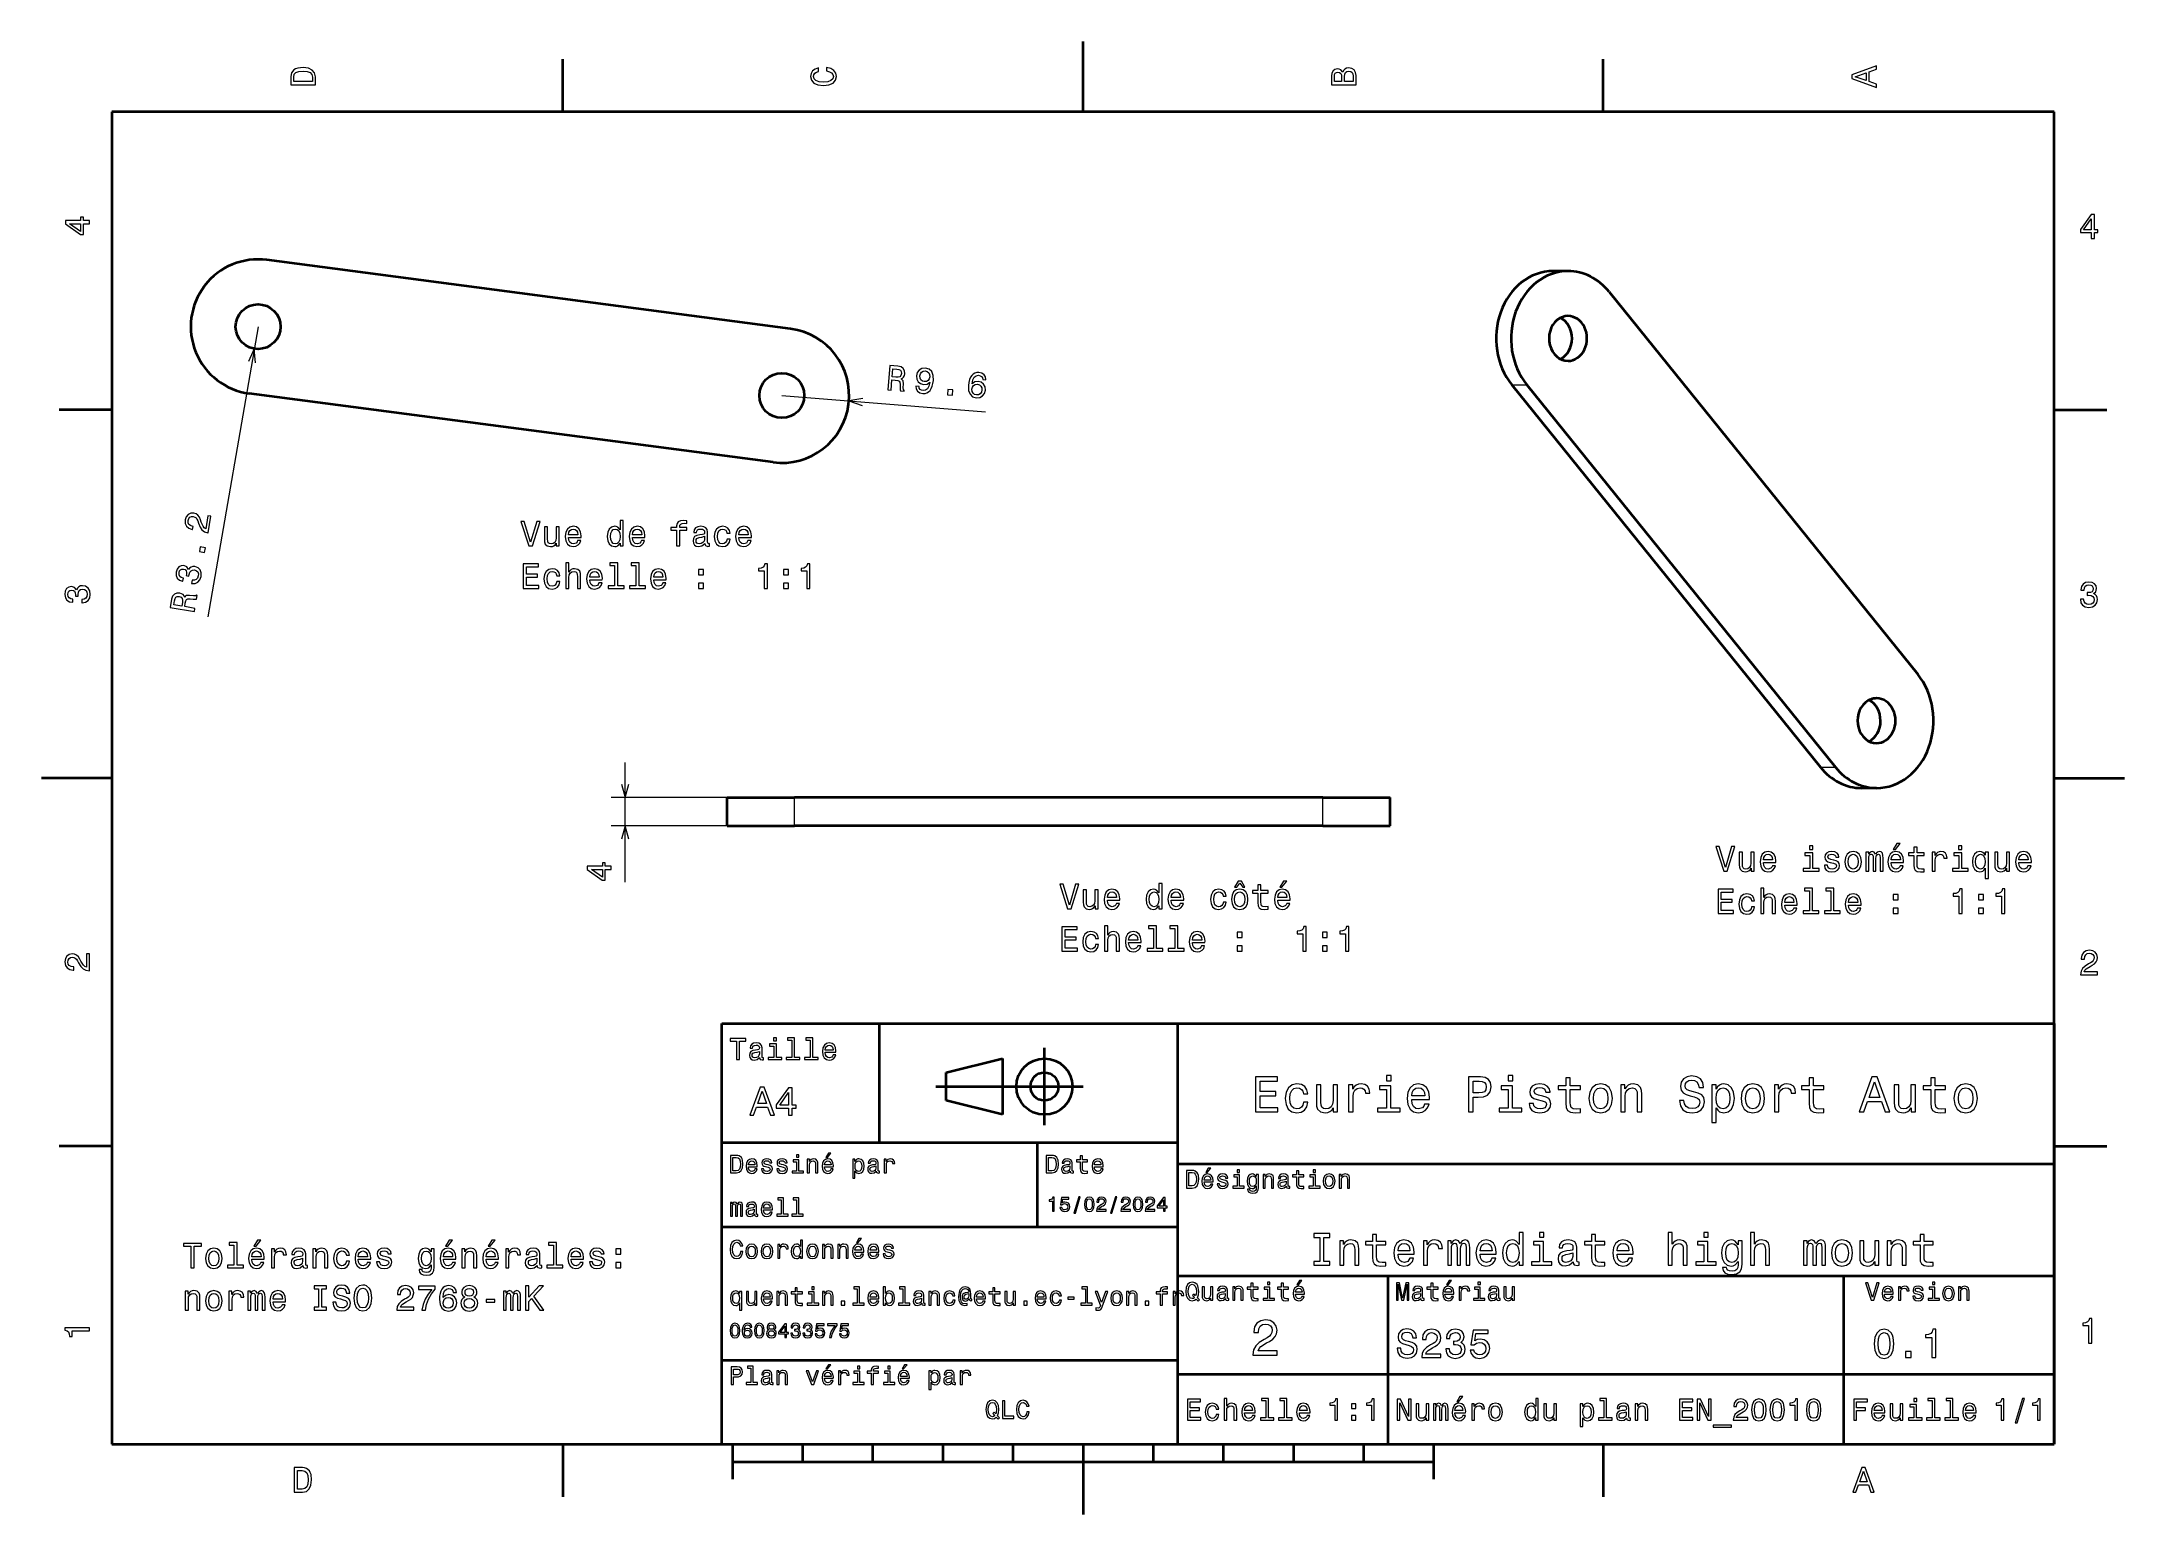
# Model space of a CAD drawing. Extents: x 0 to 297, y 0 to 210.
import ezdxf

# ---------------------------------------------------------------- set-up
doc = ezdxf.new("R2010")
doc.units = 0

msp = doc.modelspace()

# ---------------------------------------------------------------- linework, layer by layer
at = {"color": 7, "lineweight": 35, "ltscale": 0.25}
for p, q in [((148.5, 200), (148.5, 210)), ((10, 105), (0, 105)), ((287, 105), (297, 105)), ((192, 10), (192, 20)), ((148.5, 10), (148.5, 0))]:
    msp.add_line(p, q, dxfattribs=at)
at = {"color": 7, "lineweight": 35, "ltscale": 0.1875}
for p, q in [((74.300003, 200), (74.300003, 207.5)), ((222.699997, 200), (222.699997, 207.5)), ((10, 157.5), (2.5, 157.5)), ((287, 157.5), (294.5, 157.5)), ((10, 52.5), (2.5, 52.5)), ((287, 52.5), (294.5, 52.5)), ((74.300003, 10), (74.300003, 2.5)), ((222.699997, 10), (222.699997, 2.5))]:
    msp.add_line(p, q, dxfattribs=at)
at = {"color": 7, "lineweight": 35}
for p, q in [((287, 200), (10, 200)), ((10, 200), (10, 10)), ((287, 10), (287, 200)), ((106.804565, 169.059326), (32.113647, 178.875641)), ((223.539124, 174.306641), (267.533661, 119.795532)), ((209.658447, 161.052124), (253.652985, 106.541016)), ((211.792542, 161.054443), (255.787079, 106.543335)), ((104.302734, 150.02301), (29.611816, 159.839355)), ((182.708252, 102.200745), (107.375, 102.200745)), ((182.708252, 98.200745), (107.375, 98.200745)), ((97, 10), (97, 70)), ((97, 70), (287, 70)), ((162, 10), (162, 70)), ((287, 70), (287, 10)), ((127.5, 61), (148.5, 61)), ((97, 53), (162, 53)), ((162, 50), (287, 50)), ((97, 41), (162, 41)), ((162, 34), (287, 34)), ((257, 10), (257, 34)), ((97, 22), (162, 22)), ((162, 20), (287, 20)), ((10, 10), (287, 10)), ((97, 10), (287, 10)), ((98.5, 7.5), (198.5, 7.5))]:
    msp.add_line(p, q, dxfattribs=at)
at = {"color": 7, "lineweight": 35, "ltscale": 0.053352}
for p, q in [((217.655884, 177.280518), (215.52179, 177.27832)), ((261.670319, 103.569458), (259.536255, 103.567139))]:
    msp.add_line(p, q, dxfattribs=at)
at = {"color": 7, "lineweight": 13}
for p, q in [((30.862671, 169.357513), (23.685181, 127.99823)), ((105.553589, 159.541168), (134.604492, 157.211334)), ((105.375, 102.200745), (81.227051, 102.200745)), ((105.375, 98.200745), (81.227051, 98.200745))]:
    msp.add_line(p, q, dxfattribs=at)
at = {"color": 7, "lineweight": 13, "ltscale": 0.053352}
for p, q in [((209.658447, 161.052124), (211.792542, 161.054443)), ((253.652985, 106.541016), (255.787079, 106.543335))]:
    msp.add_line(p, q, dxfattribs=at)
at = {"color": 7, "lineweight": 13, "ltscale": 0.4259}
msp.add_line((83.227051, 90.164734), (83.227051, 107.200745), dxfattribs=at)
at = {"color": 7, "lineweight": 35, "ltscale": 0.1}
for p, q in [((97.775024, 98.200745), (97.775024, 102.200745)), ((192.308228, 98.200745), (192.308228, 102.200745)), ((129, 59), (129, 63))]:
    msp.add_line(p, q, dxfattribs=at)
at = {"color": 7, "lineweight": 35, "ltscale": 0.239999}
for p, q in [((97.775024, 102.200745), (107.375, 102.200745)), ((182.708252, 102.200745), (192.308228, 102.200745)), ((97.775024, 98.200745), (107.375, 98.200745)), ((182.708252, 98.200745), (192.308228, 98.200745))]:
    msp.add_line(p, q, dxfattribs=at)
at = {"color": 7, "lineweight": 13, "ltscale": 0.1}
for p, q in [((107.375, 98.200745), (107.375, 102.200745)), ((182.708252, 98.200745), (182.708252, 102.200745))]:
    msp.add_line(p, q, dxfattribs=at)
at = {"color": 7, "lineweight": 35, "ltscale": 0.425}
msp.add_line((119.5, 53), (119.5, 70), dxfattribs=at)
at = {"color": 7, "lineweight": 35, "ltscale": 0.275}
msp.add_line((143, 55.5), (143, 66.5), dxfattribs=at)
at = {"color": 7, "lineweight": 35, "ltscale": 0.206155}
for p, q in [((129, 63), (137, 65)), ((137, 57), (129, 59))]:
    msp.add_line(p, q, dxfattribs=at)
at = {"color": 7, "lineweight": 35, "ltscale": 0.2}
msp.add_line((137, 65), (137, 57), dxfattribs=at)
at = {"color": 7, "lineweight": 35, "ltscale": 0.3}
msp.add_line((142, 41), (142, 53), dxfattribs=at)
at = {"color": 7, "lineweight": 35, "ltscale": 0.35}
msp.add_line((192, 20), (192, 34), dxfattribs=at)
at = {"color": 7, "lineweight": 35, "ltscale": 0.125}
for p, q in [((98.5, 10), (98.5, 5)), ((198.5, 10), (198.5, 5))]:
    msp.add_line(p, q, dxfattribs=at)
at = {"color": 7, "lineweight": 35, "ltscale": 0.0625}
for p, q in [((108.5, 10), (108.5, 7.5)), ((118.5, 10), (118.5, 7.5)), ((128.5, 10), (128.5, 7.5)), ((138.5, 10), (138.5, 7.5)), ((158.5, 10), (158.5, 7.5)), ((168.5, 10), (168.5, 7.5)), ((178.5, 10), (178.5, 7.5)), ((188.5, 10), (188.5, 7.5))]:
    msp.add_line(p, q, dxfattribs=at)
at = {"color": 7, "lineweight": 13}
for points in [[(35.533215, 204.994965), (35.533215, 203.829971), (39.033215, 203.829971), (39.033215, 204.994965), (38.922264, 205.544678), (38.584366, 205.953171), (38.034657, 206.205338), (37.283215, 206.296112), (36.516644, 206.215424), (36.21405, 206.114563), (35.971977, 205.973343), (35.644165, 205.56485), (35.563473, 205.297562)], [(35.951801, 204.959656), (36.027451, 205.342941), (36.259438, 205.605194), (36.672985, 205.761536), (37.283215, 205.811966), (37.873272, 205.756485), (38.286816, 205.600143), (38.533936, 205.332855), (38.614628, 204.959656), (38.614628, 204.298996), (35.951801, 204.298996)], [(111.93206, 205.817017), (112.35569, 205.716141), (112.658287, 205.549713), (112.844887, 205.317734), (112.905403, 205.045395), (112.814629, 204.71759), (112.54229, 204.460388), (112.098488, 204.28891), (111.483215, 204.233429), (110.872986, 204.28891), (110.424141, 204.455338), (110.151802, 204.71254), (110.055984, 205.045395), (110.106415, 205.287476), (110.247627, 205.494247), (110.474571, 205.655624), (110.787247, 205.766571), (110.787247, 206.245682), (110.308144, 206.094391), (109.94503, 205.832138), (109.718086, 205.474075), (109.637398, 205.045395), (109.763474, 204.510818), (110.116501, 204.10231), (110.696472, 203.840057), (111.483215, 203.749283), (112.269958, 203.840057), (112.84993, 204.10231), (113.208, 204.510818), (113.329041, 205.045395), (113.233215, 205.51442), (112.965927, 205.892654), (112.527161, 206.159943), (111.93206, 206.301163)], [(185.542007, 205.630417), (185.249496, 205.983429), (185.052811, 206.074219), (184.81073, 206.104477), (184.432495, 206.03891), (184.160156, 205.842224), (183.993729, 205.524506), (183.933212, 205.080704), (183.933212, 203.835022), (187.433212, 203.835022), (187.433212, 205.151306), (187.36261, 205.620331), (187.155838, 205.968307), (186.828018, 206.185165), (186.384216, 206.260818), (186.08667, 206.215424), (185.839554, 206.094391), (185.65799, 205.897705)], [(185.385666, 204.984879), (185.385666, 204.298996), (184.351807, 204.298996), (184.351807, 205.025223), (184.382065, 205.297562), (184.472839, 205.489197), (184.629181, 205.605194), (184.86116, 205.645538), (185.093155, 205.600143), (185.254532, 205.479111), (185.355408, 205.272339)], [(187.014618, 205.095825), (187.014618, 204.298996), (185.809296, 204.298996), (185.809296, 205.050446), (185.844589, 205.368164), (185.9505, 205.595108), (186.132065, 205.731277), (186.394302, 205.776657), (186.671692, 205.731277), (186.863327, 205.605194), (186.979324, 205.393372)], [(261.633209, 203.466858), (261.633209, 203.930847), (260.604401, 204.298996), (260.604401, 205.695969), (261.633209, 206.064133), (261.633209, 206.538193), (258.128174, 205.257217), (258.128174, 204.742798)], [(260.17572, 204.460388), (258.632477, 205), (260.17572, 205.539627)], [(6.833213, 184.02739), (6.833213, 184.481277), (5.965778, 184.481277), (5.965778, 184.98056), (5.56232, 184.98056), (5.56232, 184.481277), (3.408862, 184.481277), (3.408862, 184.022339), (5.521974, 182.489197), (5.965778, 182.489197), (5.965778, 184.02739)], [(292.277374, 181.916794), (292.731262, 181.916794), (292.731262, 182.784225), (293.23056, 182.784225), (293.23056, 183.187683), (292.731262, 183.187683), (292.731262, 185.341141), (292.272339, 185.341141), (290.739197, 183.228027), (290.739197, 182.784225), (292.277374, 182.784225)], [(291.162842, 183.187683), (292.277374, 184.756134), (292.277374, 183.187683)], [(5.56232, 182.912827), (3.993876, 184.02739), (5.56232, 184.02739)], [(120.658813, 160.336182), (121.126343, 160.298676), (121.244507, 161.771606), (121.722046, 161.733307), (122.072754, 161.690002), (122.28833, 161.601898), (122.39563, 161.426331), (122.422119, 161.125702), (122.411011, 160.671234), (122.417358, 160.372223), (122.463501, 160.191437), (122.991455, 160.149109), (122.999023, 160.244629), (122.894775, 160.394653), (122.875488, 160.659271), (122.885498, 161.225128), (122.833496, 161.649231), (122.728271, 161.789215), (122.554932, 161.899231), (122.766113, 162.008789), (122.921021, 162.173462), (123.029297, 162.38739), (123.080811, 162.651398), (123.044312, 163.079315), (122.86853, 163.41217), (122.552124, 163.629791), (122.104858, 163.731445), (120.938599, 163.824951)], [(121.939941, 163.314606), (122.244141, 163.259857), (122.452637, 163.147003), (122.574341, 162.960175), (122.597412, 162.680054), (122.523682, 162.392517), (122.373901, 162.227448), (122.135376, 162.155518), (121.81665, 162.155762), (121.278809, 162.198914), (121.371826, 163.360168)], [(124.665894, 160.88504), (124.709473, 160.481873), (124.901001, 160.157867), (125.227539, 159.939423), (125.674316, 159.832764), (125.973755, 159.844177), (126.247437, 159.9133), (126.486206, 160.050995), (126.694946, 160.256866), (126.86792, 160.52124), (127.005981, 160.854218), (127.102783, 161.241089), (127.164185, 161.691528), (127.135498, 162.407196), (126.930786, 162.944733), (126.563599, 163.287872), (126.034668, 163.441589), (125.534668, 163.390625), (125.143311, 163.179138), (124.872192, 162.826508), (124.754272, 162.365417), (124.796021, 161.876373), (125.002808, 161.490448), (125.336182, 161.230988), (125.777588, 161.11969), (126.257813, 161.177307), (126.638062, 161.440277), (126.512939, 160.888702), (126.32019, 160.504456), (126.054932, 160.287964), (125.712036, 160.239563), (125.453491, 160.295715), (125.27124, 160.421631), (125.159668, 160.607666), (125.128418, 160.847961)], [(125.24231, 162.33136), (125.317627, 162.639008), (125.478149, 162.874023), (125.711792, 163.012146), (126.002808, 163.044464), (126.294922, 162.965363), (126.508667, 162.791382), (126.630005, 162.538788), (126.6604, 162.222687), (126.579712, 161.9104), (126.419922, 161.685425), (126.177002, 161.558197), (125.866333, 161.532501), (125.593872, 161.60495), (125.389404, 161.768066), (125.267212, 162.01062)], [(129.180298, 159.652771), (129.874023, 159.597137), (129.934082, 160.346161), (129.240356, 160.401794)], [(134.662231, 161.778259), (134.599365, 162.193115), (134.402344, 162.512482), (134.075806, 162.730927), (133.638672, 162.831757), (133.339233, 162.820343), (133.075195, 162.745392), (132.836548, 162.607697), (132.627686, 162.401825), (132.454712, 162.137421), (132.317139, 161.809479), (132.214966, 161.417999), (132.158936, 160.972198), (132.182129, 160.251892), (132.386963, 159.714355), (132.759033, 159.370819), (133.293579, 159.22171), (133.788452, 159.273102), (134.179321, 159.479523), (134.450439, 159.832184), (134.573853, 160.297882), (134.526733, 160.782288), (134.324829, 161.167816), (133.98645, 161.427704), (133.550537, 161.54361), (133.064941, 161.481354), (132.685059, 161.22345), (132.80481, 161.770386), (132.997437, 162.154602), (133.262817, 162.371124), (133.611084, 162.424164), (133.859253, 162.36377), (134.041748, 162.242889), (134.15332, 162.056854), (134.199707, 161.815338)], [(134.085815, 160.33194), (134.005127, 160.019684), (133.844971, 159.789673), (133.605835, 159.646942), (133.320313, 159.619263), (133.027832, 159.693298), (132.814087, 159.867279), (132.687622, 160.12027), (132.667725, 160.440613), (132.743042, 160.74826), (132.90271, 160.973236), (133.146118, 161.10553), (133.462158, 161.135803), (133.729248, 161.058746), (133.933716, 160.89563), (134.055542, 160.648071)], [(23.731567, 139.962006), (24.142822, 142.332184), (23.715576, 142.406342), (23.390381, 140.533051), (23.175049, 140.677948), (23.012207, 140.890442), (22.755127, 141.503235), (22.656982, 141.822266), (22.500244, 142.187286), (22.292358, 142.463959), (22.022461, 142.648987), (21.69812, 142.756439), (21.266113, 142.744415), (20.897583, 142.56778), (20.626831, 142.246246), (20.472046, 141.797058), (20.473755, 141.305389), (20.644409, 140.90213), (20.97644, 140.603912), (21.45459, 140.439026), (21.52417, 140.426971), (21.602661, 140.87912), (21.562866, 140.886047), (21.232788, 140.98938), (21.007568, 141.166656), (20.885742, 141.407928), (20.880127, 141.700653), (20.979858, 141.980225), (21.141235, 142.172333), (21.359131, 142.277832), (21.611206, 142.285278), (21.83374, 142.210815), (22.01123, 142.082764), (22.152466, 141.89444), (22.263672, 141.649933), (22.371826, 141.329193), (22.595337, 140.788757), (22.86377, 140.388977), (23.225952, 140.116272), (23.716675, 139.9646)], [(70.603661, 141.589584), (69.726143, 138.609024), (68.823402, 141.589584), (68.344299, 141.589584), (69.473984, 138.084534), (69.978302, 138.084534), (71.082771, 141.589584)], [(73.806114, 140.79274), (73.362305, 140.79274), (73.362305, 139.22934), (73.311874, 138.866241), (73.165619, 138.603989), (72.938675, 138.442596), (72.641129, 138.392166), (72.404099, 138.43251), (72.2528, 138.553558), (72.167061, 138.76033), (72.146889, 139.052826), (72.146889, 140.79274), (71.703087, 140.79274), (71.703087, 139.012482), (71.718216, 138.654419), (71.814041, 138.356873), (72.106544, 138.084534), (72.575562, 137.988708), (72.827728, 138.024017), (73.044586, 138.114792), (73.231186, 138.271133), (73.382484, 138.498077), (73.382484, 138.084534), (73.806114, 138.084534)], [(75.14257, 139.310043), (76.917786, 139.310043), (76.922829, 139.516815), (76.842133, 140.096786), (76.620232, 140.530502), (76.267212, 140.79274), (75.798187, 140.888565), (75.339256, 140.787704), (74.986229, 140.50528), (74.759285, 140.046356), (74.678589, 139.441162), (74.754242, 138.820847), (74.981186, 138.366959), (75.32917, 138.084534), (75.783058, 137.988708), (76.17643, 138.054276), (76.499199, 138.225739), (76.736229, 138.498077), (76.872398, 138.861191), (76.433632, 138.861191), (76.342857, 138.659454), (76.211731, 138.508163), (75.838531, 138.387131), (75.551071, 138.442596), (75.334213, 138.61911), (75.193001, 138.906586), (75.14257, 139.294907)], [(75.14257, 139.683243), (75.198044, 140.031219), (75.334213, 140.288422), (75.540985, 140.444763), (75.813316, 140.500244), (76.080612, 140.444763), (76.287384, 140.288422), (76.41346, 140.031219), (76.458847, 139.683243)], [(82.490555, 138.503128), (82.490555, 138.084534), (82.934357, 138.084534), (82.934357, 141.705566), (82.49559, 141.705566), (82.49559, 140.379196), (82.1577, 140.762482), (81.950928, 140.853271), (81.713898, 140.888565), (81.285217, 140.787704), (80.95237, 140.50528), (80.735504, 140.051392), (80.659859, 139.441162), (80.735504, 138.830933), (80.95237, 138.371994), (81.285217, 138.084534), (81.713898, 137.988708), (81.950928, 138.024017), (82.162743, 138.114792)], [(81.789543, 140.490158), (82.082047, 140.419556), (82.303955, 140.22287), (82.435074, 139.89505), (82.485504, 139.441162), (82.435074, 138.982224), (82.303955, 138.654419), (82.082047, 138.452682), (81.789543, 138.387131), (81.512161, 138.452682), (81.300346, 138.654419), (81.159142, 138.987274), (81.113747, 139.441162), (81.159142, 139.890015), (81.300346, 140.217819), (81.512161, 140.419556)], [(84.250641, 139.310043), (86.025856, 139.310043), (86.030899, 139.516815), (85.950203, 140.096786), (85.728302, 140.530502), (85.375275, 140.79274), (84.906258, 140.888565), (84.447327, 140.787704), (84.094299, 140.50528), (83.867355, 140.046356), (83.786659, 139.441162), (83.862312, 138.820847), (84.089256, 138.366959), (84.437241, 138.084534), (84.891129, 137.988708), (85.2845, 138.054276), (85.607269, 138.225739), (85.844299, 138.498077), (85.980469, 138.861191), (85.541702, 138.861191), (85.450928, 138.659454), (85.319801, 138.508163), (84.946602, 138.387131), (84.659142, 138.442596), (84.442276, 138.61911), (84.301071, 138.906586), (84.250641, 139.294907)], [(84.250641, 139.683243), (84.306114, 140.031219), (84.442276, 140.288422), (84.649048, 140.444763), (84.921387, 140.500244), (85.188675, 140.444763), (85.395447, 140.288422), (85.52153, 140.031219), (85.566917, 139.683243)], [(90.549629, 140.32373), (90.549629, 138.084534), (90.993439, 138.084534), (90.993439, 140.32373), (92.002075, 140.32373), (92.002075, 140.701965), (90.993439, 140.701965), (90.993439, 140.868393), (91.028732, 141.070129), (91.14473, 141.206299), (91.341415, 141.286987), (91.62384, 141.317245), (92.002075, 141.297073), (92.002075, 141.680359), (91.522972, 141.705566), (91.089256, 141.660187), (90.786659, 141.524017), (90.605103, 141.286987), (90.549629, 140.949081), (90.549629, 140.701965), (89.737671, 140.701965), (89.737671, 140.32373)], [(94.57917, 138.437561), (94.57917, 138.422424), (94.604385, 138.250961), (94.680031, 138.129929), (94.997757, 138.034103), (95.244873, 138.074448), (95.244873, 138.417389), (95.138962, 138.402252), (94.997757, 138.467819), (94.972542, 138.669556), (94.972542, 140.071564), (94.912018, 140.429642), (94.735504, 140.681793), (94.427872, 140.833099), (93.994156, 140.888565), (93.570526, 140.828049), (93.257843, 140.656586), (93.061157, 140.389282), (92.99559, 140.03627), (92.99559, 140.005997), (93.394012, 140.005997), (93.429314, 140.217819), (93.54026, 140.36911), (93.721817, 140.4599), (93.979027, 140.495193), (94.226143, 140.469986), (94.402657, 140.394333), (94.50856, 140.263214), (94.543869, 140.08165), (94.523697, 139.869843), (94.443001, 139.763931), (94.241272, 139.713501), (93.863029, 139.673157), (93.429314, 139.582367), (93.121674, 139.42099), (92.940117, 139.168823), (92.884644, 138.795624), (92.935074, 138.462769), (93.091415, 138.215652), (93.343575, 138.059311), (93.691559, 138.003845), (94.160583, 138.109756)], [(97.731186, 139.89505), (98.169945, 139.89505), (98.079163, 140.298508), (97.862305, 140.616241), (97.524414, 140.812927), (97.085648, 140.888565), (96.601501, 140.787704), (96.233345, 140.50528), (96.001358, 140.046356), (95.92067, 139.431076), (95.996315, 138.820847), (96.223259, 138.366959), (96.581329, 138.084534), (97.070526, 137.988708), (97.504242, 138.064362), (97.842133, 138.276169), (98.074127, 138.609024), (98.174988, 139.052826), (97.751358, 139.052826), (97.675705, 138.770416), (97.5345, 138.558594), (97.332771, 138.427475), (97.085648, 138.387131), (96.778015, 138.452682), (96.556114, 138.654419), (96.419945, 138.982224), (96.374557, 139.446198), (96.419945, 139.900101), (96.561157, 140.227905), (96.788101, 140.429642), (97.085648, 140.500244), (97.3479, 140.454849), (97.544586, 140.338852), (97.675705, 140.147217)], [(99.430756, 139.310043), (101.205963, 139.310043), (101.211014, 139.516815), (101.130318, 140.096786), (100.908417, 140.530502), (100.555389, 140.79274), (100.086372, 140.888565), (99.627441, 140.787704), (99.274414, 140.50528), (99.04747, 140.046356), (98.966774, 139.441162), (99.042419, 138.820847), (99.269363, 138.366959), (99.617355, 138.084534), (100.071243, 137.988708), (100.464615, 138.054276), (100.787384, 138.225739), (101.024414, 138.498077), (101.160583, 138.861191), (100.721817, 138.861191), (100.631042, 138.659454), (100.499916, 138.508163), (100.126717, 138.387131), (99.839249, 138.442596), (99.622391, 138.61911), (99.481186, 138.906586), (99.430756, 139.294907)], [(99.430756, 139.683243), (99.486229, 140.031219), (99.622391, 140.288422), (99.829163, 140.444763), (100.101501, 140.500244), (100.36879, 140.444763), (100.575562, 140.288422), (100.701645, 140.031219), (100.747032, 139.683243)], [(23.243652, 137.150574), (23.362671, 137.836273), (22.622314, 137.964783), (22.503296, 137.279053)], [(94.528732, 139.032654), (94.468216, 138.770416), (94.306831, 138.56868), (94.064758, 138.437561), (93.767212, 138.392166), (93.575562, 138.417389), (93.4394, 138.498077), (93.353668, 138.639282), (93.328445, 138.835968), (93.348618, 139.012482), (93.429314, 139.138565), (93.752075, 139.279785), (94.160583, 139.340302), (94.528732, 139.461334)], [(21.36377, 132.74823), (21.39856, 132.742188), (21.889404, 132.738922), (22.28772, 132.91037), (22.580078, 133.238403), (22.749023, 133.710724), (22.754272, 134.242157), (22.602905, 134.667664), (22.298218, 134.976471), (21.866455, 135.143524), (21.566406, 135.154633), (21.30896, 135.086731), (21.094116, 134.939758), (20.918457, 134.724518), (20.706177, 135.094055), (20.298706, 135.282501), (19.898193, 135.275238), (19.567993, 135.112457), (19.32373, 134.796509), (19.176392, 134.330719), (19.178223, 133.86972), (19.337402, 133.488922), (19.646484, 133.204956), (20.095581, 133.050201), (20.130371, 133.044189), (20.207153, 133.48642), (19.895996, 133.58136), (19.689819, 133.750214), (19.586914, 133.983063), (19.588135, 134.284851), (19.672729, 134.536346), (19.809814, 134.707062), (19.998657, 134.792023), (20.234985, 134.797058), (20.470703, 134.710083), (20.614014, 134.562378), (20.677124, 134.336456), (20.657837, 134.048035), (20.619141, 133.855103), (21.011719, 133.786987), (21.044067, 134.032196), (21.143066, 134.337463), (21.302856, 134.550323), (21.520874, 134.655823), (21.782837, 134.66153), (22.061523, 134.556854), (22.250244, 134.375671), (22.344727, 134.12384), (22.336792, 133.812958), (22.232788, 133.508545), (22.044067, 133.305847), (21.780518, 133.203125), (21.443115, 133.205383)], [(68.667061, 132.037704), (70.886086, 132.037704), (70.886086, 132.461334), (69.131042, 132.461334), (69.131042, 133.6465), (70.694443, 133.6465), (70.694443, 134.065079), (69.131042, 134.065079), (69.131042, 135.114075), (70.845741, 135.114075), (70.845741, 135.537704), (68.667061, 135.537704)], [(73.443001, 133.848221), (73.88176, 133.848221), (73.790985, 134.251678), (73.574127, 134.569412), (73.236229, 134.766098), (72.79747, 134.841736), (72.313316, 134.740875), (71.94516, 134.45845), (71.713173, 133.999527), (71.632484, 133.384247), (71.70813, 132.774017), (71.935074, 132.320129), (72.293144, 132.037704), (72.782341, 131.941879), (73.216057, 132.017532), (73.553955, 132.22934), (73.785942, 132.562195), (73.886803, 133.005997), (73.463173, 133.005997), (73.387527, 132.723587), (73.246315, 132.511765), (73.044586, 132.380646), (72.79747, 132.340302), (72.48983, 132.405853), (72.267929, 132.60759), (72.13176, 132.935394), (72.086372, 133.399384), (72.13176, 133.853271), (72.272972, 134.181076), (72.499916, 134.382813), (72.79747, 134.453415), (73.059715, 134.40802), (73.256401, 134.292023), (73.387527, 134.100388)], [(74.754242, 132.037704), (75.198044, 132.037704), (75.198044, 133.601105), (75.243431, 133.959167), (75.389687, 134.22142), (75.616631, 134.382813), (75.919228, 134.443329), (76.161301, 134.392899), (76.312599, 134.256729), (76.388245, 134.029785), (76.41346, 133.727188), (76.41346, 132.037704), (76.857269, 132.037704), (76.857269, 133.817963), (76.83709, 134.176025), (76.746315, 134.473587), (76.448761, 134.745911), (75.984787, 134.841736), (75.732628, 134.806442), (75.51577, 134.710617), (75.334213, 134.559311), (75.198044, 134.352539), (75.198044, 135.658737), (74.754242, 135.658737)], [(78.178589, 133.263214), (79.953812, 133.263214), (79.958847, 133.469986), (79.878159, 134.049957), (79.656258, 134.483673), (79.30323, 134.745911), (78.834213, 134.841736), (78.375275, 134.740875), (78.022247, 134.45845), (77.795303, 133.999527), (77.714615, 133.394333), (77.79026, 132.774017), (78.017212, 132.320129), (78.365189, 132.037704), (78.819084, 131.941879), (79.212456, 132.007446), (79.535217, 132.178909), (79.772247, 132.451248), (79.908417, 132.814362), (79.469658, 132.814362), (79.378876, 132.612625), (79.247757, 132.461334), (78.874557, 132.340302), (78.58709, 132.395767), (78.370232, 132.572281), (78.229027, 132.859756), (78.178589, 133.248077)], [(78.178589, 133.636414), (78.23407, 133.98439), (78.370232, 134.241592), (78.577003, 134.397934), (78.849342, 134.453415), (79.116631, 134.397934), (79.323402, 134.241592), (79.449486, 133.98439), (79.494873, 133.636414)], [(81.708847, 135.285538), (81.708847, 132.410904), (80.796028, 132.410904), (80.796028, 132.037704), (83.060432, 132.037704), (83.060432, 132.410904), (82.152657, 132.410904), (82.152657, 135.658737), (81.012886, 135.658737), (81.012886, 135.285538)], [(84.744873, 135.285538), (84.744873, 132.410904), (83.832047, 132.410904), (83.832047, 132.037704), (86.096458, 132.037704), (86.096458, 132.410904), (85.188675, 132.410904), (85.188675, 135.658737), (84.048904, 135.658737), (84.048904, 135.285538)], [(87.286659, 133.263214), (89.061874, 133.263214), (89.066917, 133.469986), (88.986229, 134.049957), (88.764328, 134.483673), (88.411301, 134.745911), (87.942276, 134.841736), (87.483345, 134.740875), (87.130325, 134.45845), (86.903374, 133.999527), (86.822685, 133.394333), (86.898331, 132.774017), (87.125275, 132.320129), (87.473259, 132.037704), (87.927155, 131.941879), (88.320526, 132.007446), (88.643288, 132.178909), (88.880325, 132.451248), (89.016487, 132.814362), (88.577728, 132.814362), (88.486946, 132.612625), (88.355827, 132.461334), (87.982628, 132.340302), (87.69516, 132.395767), (87.478302, 132.572281), (87.337097, 132.859756), (87.286659, 133.248077)], [(87.286659, 133.636414), (87.342133, 133.98439), (87.478302, 134.241592), (87.685074, 134.397934), (87.957413, 134.453415), (88.224701, 134.397934), (88.431473, 134.241592), (88.557556, 133.98439), (88.602943, 133.636414)], [(93.666344, 133.994476), (94.362305, 133.994476), (94.362305, 134.745911), (93.666344, 134.745911)], [(103.031616, 132.037704), (103.490547, 132.037704), (103.490547, 135.562927), (103.147614, 135.562927), (103.056831, 135.25528), (102.875275, 135.048508), (102.5979, 134.927475), (102.214615, 134.887131), (102.214615, 134.529053), (103.031616, 134.529053)], [(105.810432, 133.994476), (106.506393, 133.994476), (106.506393, 134.745911), (105.810432, 134.745911)], [(109.103661, 132.037704), (109.562592, 132.037704), (109.562592, 135.562927), (109.21965, 135.562927), (109.128876, 135.25528), (108.947319, 135.048508), (108.669937, 134.927475), (108.286652, 134.887131), (108.286652, 134.529053), (109.103661, 134.529053)], [(5.73379, 129.979111), (5.769093, 129.979111), (6.253242, 130.059799), (6.616354, 130.296829), (6.848343, 130.670029), (6.934078, 131.164276), (6.848343, 131.688766), (6.626441, 132.082138), (6.273415, 132.334305), (5.819525, 132.425079), (5.521974, 132.384735), (5.279899, 132.273788), (5.0933, 132.092224), (4.957133, 131.850143), (4.684798, 132.177963), (4.251081, 132.293961), (3.857709, 132.218307), (3.560158, 132.00145), (3.373559, 131.648422), (3.307997, 131.164276), (3.388689, 130.710388), (3.610591, 130.362396), (3.963617, 130.135452), (4.432637, 130.059799), (4.46794, 130.059799), (4.46794, 130.508652), (4.145173, 130.548996), (3.913184, 130.680115), (3.771974, 130.891937), (3.721542, 131.189484), (3.761888, 131.451736), (3.867795, 131.643372), (4.039265, 131.759369), (4.271254, 131.804764), (4.518372, 131.759369), (4.684798, 131.638336), (4.785663, 131.426514), (4.815922, 131.139053), (4.810879, 130.942368), (5.209294, 130.942368), (5.199208, 131.189484), (5.244596, 131.507217), (5.365634, 131.744247), (5.56232, 131.885452), (5.819525, 131.935883), (6.112032, 131.880417), (6.328891, 131.734161), (6.465058, 131.502167), (6.510447, 131.194534), (6.460014, 130.876801), (6.308718, 130.644821), (6.066643, 130.498566), (5.73379, 130.443085)], [(21.781982, 128.727753), (21.862183, 129.18988), (20.40625, 129.442535), (20.488159, 129.914581), (20.563477, 130.259827), (20.671021, 130.46637), (20.855591, 130.55719), (21.157471, 130.556), (21.609009, 130.503235), (21.907349, 130.482178), (22.091553, 130.511627), (22.182129, 131.033356), (22.087646, 131.049744), (21.928711, 130.959595), (21.663452, 130.964691), (21.10083, 131.026489), (20.673828, 131.01358), (20.52478, 130.921722), (20.399292, 130.759216), (20.30957, 130.979523), (20.15979, 131.148834), (19.956665, 131.276215), (19.698486, 131.351746), (19.269043, 131.354614), (18.921509, 131.210175), (18.675781, 130.915009), (18.533569, 130.479004), (18.333496, 129.326202)], [(18.933472, 130.27652), (19.015991, 130.574432), (19.147461, 130.771729), (19.344604, 130.875702), (19.625732, 130.872986), (19.905273, 130.773285), (20.055908, 130.608948), (20.105713, 130.364868), (20.076172, 130.047516), (19.983887, 129.515839), (18.83606, 129.715027)], [(93.666344, 132.037704), (94.362305, 132.037704), (94.362305, 132.789139), (93.666344, 132.789139)], [(105.810432, 132.037704), (106.506393, 132.037704), (106.506393, 132.789139), (105.810432, 132.789139)], [(290.729126, 130.51622), (290.729126, 130.480911), (290.809814, 129.996765), (291.046844, 129.633652), (291.420044, 129.401657), (291.914276, 129.315933), (292.438782, 129.401657), (292.832153, 129.623566), (293.08429, 129.976593), (293.175079, 130.430481), (293.134735, 130.728027), (293.023773, 130.970108), (292.842224, 131.156708), (292.600159, 131.292877), (292.927948, 131.565216), (293.043945, 131.998932), (292.968292, 132.392303), (292.751434, 132.68985), (292.398407, 132.87645), (291.914276, 132.942017), (291.460388, 132.861313), (291.112396, 132.63942), (290.885468, 132.286392), (290.809814, 131.817368), (290.809814, 131.782074), (291.258636, 131.782074), (291.299011, 132.104828), (291.430115, 132.336823), (291.641937, 132.478027), (291.939484, 132.528473), (292.201721, 132.488113), (292.393372, 132.382217), (292.509369, 132.210739), (292.554749, 131.97876), (292.509369, 131.731628), (292.388336, 131.565216), (292.176514, 131.46434), (291.889069, 131.434082), (291.692383, 131.439133), (291.692383, 131.04071), (291.939484, 131.050797), (292.257202, 131.005417), (292.494232, 130.884369), (292.635468, 130.687683), (292.685883, 130.430481), (292.630402, 130.13797), (292.484161, 129.921112), (292.252167, 129.784943), (291.944519, 129.739563), (291.626801, 129.789993), (291.394806, 129.941284), (291.248566, 130.183365), (291.193085, 130.51622)], [(240.991608, 95.215492), (240.114075, 92.234947), (239.211349, 95.215492), (238.732239, 95.215492), (239.861923, 91.710449), (240.366241, 91.710449), (241.470703, 95.215492)], [(252.585983, 95.33149), (252.116959, 95.33149), (252.116959, 94.827164), (252.585983, 94.827164)], [(264.054291, 94.786819), (264.351837, 94.786819), (265.052856, 95.644165), (264.558594, 95.644165)], [(266.989441, 93.949646), (266.989441, 92.593018), (267.019714, 92.154251), (267.160919, 91.851662), (267.443329, 91.675148), (267.922424, 91.614632), (268.44693, 91.639847), (268.44693, 92.023132), (268.06366, 91.992867), (267.715668, 92.033218), (267.529053, 92.159294), (267.448364, 92.371109), (267.433258, 92.668663), (267.433258, 93.949646), (268.44693, 93.949646), (268.44693, 94.327881), (267.433258, 94.327881), (267.433258, 95.119675), (266.989441, 95.119675), (266.989441, 94.327881), (266.22287, 94.327881), (266.22287, 93.949646)], [(273.838135, 95.33149), (273.36911, 95.33149), (273.36911, 94.827164), (273.838135, 94.827164)], [(81.227051, 91.960129), (81.227051, 92.414017), (80.359619, 92.414017), (80.359619, 92.9133), (79.956177, 92.9133), (79.956177, 92.414017), (77.802734, 92.414017), (77.802734, 91.955078), (79.915771, 90.421936), (80.359619, 90.421936), (80.359619, 91.960129)], [(244.194046, 94.418663), (243.750244, 94.418663), (243.750244, 92.855263), (243.699814, 92.492149), (243.553558, 92.229904), (243.326614, 92.06852), (243.029068, 92.018089), (242.792038, 92.058434), (242.640732, 92.179466), (242.555008, 92.386238), (242.534836, 92.678749), (242.534836, 94.418663), (242.091034, 94.418663), (242.091034, 92.638405), (242.106155, 92.280334), (242.201981, 91.98278), (242.494492, 91.710449), (242.963501, 91.614632), (243.215668, 91.649933), (243.432526, 91.740707), (243.619125, 91.897049), (243.770416, 92.123993), (243.770416, 91.710449), (244.194046, 91.710449)], [(245.530502, 92.935951), (247.305725, 92.935951), (247.31076, 93.142723), (247.230072, 93.722694), (247.008179, 94.156418), (246.655151, 94.418663), (246.186127, 94.514481), (245.727188, 94.41362), (245.374161, 94.131195), (245.147217, 93.672264), (245.066528, 93.067078), (245.142181, 92.446762), (245.369125, 91.992867), (245.717102, 91.710449), (246.17099, 91.614632), (246.564362, 91.680191), (246.887131, 91.851662), (247.124161, 92.123993), (247.26033, 92.487106), (246.821579, 92.487106), (246.730789, 92.285378), (246.59967, 92.134079), (246.226471, 92.013046), (245.939011, 92.06852), (245.722153, 92.245033), (245.580933, 92.532494), (245.530502, 92.920822)], [(245.530502, 93.309151), (245.585983, 93.657135), (245.722153, 93.914337), (245.928925, 94.070679), (246.201263, 94.126152), (246.468552, 94.070679), (246.675323, 93.914337), (246.801407, 93.657135), (246.846786, 93.309151)], [(252.570847, 92.083649), (252.570847, 94.327881), (251.431091, 94.327881), (251.431091, 93.949646), (252.127045, 93.949646), (252.127045, 92.083649), (251.219269, 92.083649), (251.219269, 91.710449), (253.488724, 91.710449), (253.488724, 92.083649)], [(255.576614, 93.288979), (255.147949, 93.389847), (254.830215, 93.505836), (254.724304, 93.742867), (254.754578, 93.909294), (254.860474, 94.030334), (255.031952, 94.10598), (255.279068, 94.136238), (255.516098, 94.10598), (255.702698, 94.015205), (255.82373, 93.879036), (255.874176, 93.697479), (256.307892, 93.697479), (256.307892, 93.707565), (256.232239, 94.035378), (256.025452, 94.29258), (255.702698, 94.453964), (255.279068, 94.514481), (254.850388, 94.453964), (254.53772, 94.287537), (254.341034, 94.040421), (254.280502, 93.727737), (254.325897, 93.425148), (254.467102, 93.213333), (254.699097, 93.062035), (255.036987, 92.956123), (255.531235, 92.835091), (255.833817, 92.709007), (255.91452, 92.608147), (255.944778, 92.456848), (255.899384, 92.270248), (255.778351, 92.129036), (255.581665, 92.038261), (255.319412, 92.008003), (255.042038, 92.038261), (254.840302, 92.144165), (254.704132, 92.315636), (254.648666, 92.552666), (254.219986, 92.552666), (254.290588, 92.149208), (254.49736, 91.856705), (254.82518, 91.680191), (255.279068, 91.614632), (255.753128, 91.680191), (256.101105, 91.856705), (256.312927, 92.139122), (256.38858, 92.507278), (256.333099, 92.825005), (256.176758, 93.041862), (255.919556, 93.183075)], [(257.155151, 93.062035), (257.23584, 92.446762), (257.467834, 91.992867), (257.835999, 91.710449), (258.330231, 91.614632), (258.819397, 91.710449), (259.187561, 91.987823), (259.419556, 92.441719), (259.50528, 93.062035), (259.419556, 93.677307), (259.187561, 94.136238), (258.819397, 94.41362), (258.330231, 94.514481), (257.835999, 94.41362), (257.467834, 94.131195), (257.23584, 93.677307)], [(257.609039, 93.067078), (257.654419, 93.520966), (257.795624, 93.848778), (258.022583, 94.050507), (258.330231, 94.121109), (258.632813, 94.050507), (258.859772, 93.853821), (259.000977, 93.520966), (259.051392, 93.067078), (259.000977, 92.608147), (258.859772, 92.275291), (258.632813, 92.073563), (258.330231, 92.008003), (258.022583, 92.073563), (257.795624, 92.275291), (257.654419, 92.608147)], [(260.145782, 91.710449), (260.554291, 91.710449), (260.554291, 93.520966), (260.579498, 93.793304), (260.655151, 93.98999), (260.771149, 94.10598), (260.922424, 94.151375), (261.043488, 94.111023), (261.124176, 94.010162), (261.16452, 93.838692), (261.179657, 93.611748), (261.179657, 91.710449), (261.562927, 91.710449), (261.562927, 93.520966), (261.588135, 93.788261), (261.663788, 93.984947), (261.784821, 94.10598), (261.936127, 94.151375), (262.057159, 94.111023), (262.137848, 94.010162), (262.188293, 93.611748), (262.188293, 91.710449), (262.596802, 91.710449), (262.596802, 93.58149), (262.571564, 93.969818), (262.490875, 94.267365), (262.329498, 94.448921), (262.067261, 94.514481), (261.759613, 94.41362), (261.522583, 94.121109), (261.335999, 94.408577), (261.023315, 94.514481), (260.73584, 94.41362), (260.539154, 94.131195), (260.539154, 94.418663), (260.145782, 94.418663)], [(263.746643, 92.935951), (265.521851, 92.935951), (265.526917, 93.142723), (265.446228, 93.722694), (265.224304, 94.156418), (264.871277, 94.418663), (264.402252, 94.514481), (263.943329, 94.41362), (263.590302, 94.131195), (263.363373, 93.672264), (263.282654, 93.067078), (263.358307, 92.446762), (263.585266, 91.992867), (263.933258, 91.710449), (264.387146, 91.614632), (264.780518, 91.680191), (265.103271, 91.851662), (265.340302, 92.123993), (265.476471, 92.487106), (265.03772, 92.487106), (264.94693, 92.285378), (264.815796, 92.134079), (264.442627, 92.013046), (264.155151, 92.06852), (263.938293, 92.245033), (263.797089, 92.532494), (263.746643, 92.920822)], [(263.746643, 93.309151), (263.802124, 93.657135), (263.938293, 93.914337), (264.14505, 94.070679), (264.417389, 94.126152), (264.684692, 94.070679), (264.891449, 93.914337), (265.017548, 93.657135), (265.062927, 93.309151)], [(269.596802, 91.710449), (270.040588, 91.710449), (270.040588, 93.25872), (270.085968, 93.63192), (270.222137, 93.899208), (270.444061, 94.060593), (270.741608, 94.116066), (270.963501, 94.080765), (271.129944, 93.979904), (271.230804, 93.808434), (271.266113, 93.576447), (271.714935, 93.576447), (271.654419, 93.984947), (271.488007, 94.277451), (271.210632, 94.453964), (270.832367, 94.514481), (270.575165, 94.474136), (270.353271, 94.373276), (270.156586, 94.201805), (270.000244, 93.969818), (270.000244, 94.418663), (269.596802, 94.418663)], [(273.822998, 92.083649), (273.822998, 94.327881), (272.683228, 94.327881), (272.683228, 93.949646), (273.379211, 93.949646), (273.379211, 92.083649), (272.471436, 92.083649), (272.471436, 91.710449), (274.740875, 91.710449), (274.740875, 92.083649)], [(277.166687, 94.000076), (277.010315, 94.22702), (276.833832, 94.388405), (276.627045, 94.479179), (276.390015, 94.514481), (275.961334, 94.41362), (275.628479, 94.131195), (275.411621, 93.677307), (275.335968, 93.067078), (275.411621, 92.451805), (275.628479, 91.99791), (275.961334, 91.710449), (276.390015, 91.614632), (276.627045, 91.64489), (276.828766, 91.730621), (277.00528, 91.886963), (277.166687, 92.123993), (277.166687, 90.661461), (277.610474, 90.661461), (277.610474, 94.418663), (277.166687, 94.418663)], [(275.789856, 93.067078), (275.835266, 93.515923), (275.976471, 93.843735), (276.188293, 94.045464), (276.465668, 94.116066), (276.758179, 94.045464), (276.980072, 93.848778), (277.111206, 93.520966), (277.161621, 93.067078), (277.111206, 92.608147), (276.980072, 92.280334), (276.758179, 92.078606), (276.465668, 92.013046), (276.188293, 92.078606), (275.976471, 92.280334), (275.835266, 92.61319)], [(280.626312, 94.418663), (280.182526, 94.418663), (280.182526, 92.855263), (280.13208, 92.492149), (279.98584, 92.229904), (279.758881, 92.06852), (279.461334, 92.018089), (279.224304, 92.058434), (279.072998, 92.179466), (278.987274, 92.386238), (278.967102, 92.678749), (278.967102, 94.418663), (278.523315, 94.418663), (278.523315, 92.638405), (278.538422, 92.280334), (278.634247, 91.98278), (278.926758, 91.710449), (279.395782, 91.614632), (279.647949, 91.649933), (279.864807, 91.740707), (280.051392, 91.897049), (280.202698, 92.123993), (280.202698, 91.710449), (280.626312, 91.710449)], [(281.962769, 92.935951), (283.738007, 92.935951), (283.743042, 93.142723), (283.662354, 93.722694), (283.44043, 94.156418), (283.087402, 94.418663), (282.618408, 94.514481), (282.159454, 94.41362), (281.806427, 94.131195), (281.579498, 93.672264), (281.49881, 93.067078), (281.574463, 92.446762), (281.801392, 91.992867), (282.149384, 91.710449), (282.603271, 91.614632), (282.996643, 91.680191), (283.319397, 91.851662), (283.556427, 92.123993), (283.692596, 92.487106), (283.253845, 92.487106), (283.163055, 92.285378), (283.031952, 92.134079), (282.658752, 92.013046), (282.371277, 92.06852), (282.154419, 92.245033), (282.013214, 92.532494), (281.962769, 92.920822)], [(281.962769, 93.309151), (282.01825, 93.657135), (282.154419, 93.914337), (282.361206, 94.070679), (282.633545, 94.126152), (282.900818, 94.070679), (283.107605, 93.914337), (283.233673, 93.657135), (283.279053, 93.309151)], [(79.956177, 90.845566), (78.387695, 91.960129), (79.956177, 91.960129)], [(147.437164, 89.849159), (146.559631, 86.868614), (145.656906, 89.849159), (145.177795, 89.849159), (146.30748, 86.344116), (146.811798, 86.344116), (147.91626, 89.849159)], [(151.976059, 87.569618), (153.751282, 87.569618), (153.756317, 87.77639), (153.675629, 88.356361), (153.453735, 88.790085), (153.100708, 89.05233), (152.631683, 89.148148), (152.172745, 89.047287), (151.819717, 88.764862), (151.592773, 88.305931), (151.512085, 87.700745), (151.587738, 87.080429), (151.814682, 86.626534), (152.162659, 86.344116), (152.616547, 86.248299), (153.009918, 86.313858), (153.332687, 86.485329), (153.569717, 86.75766), (153.705887, 87.120773), (153.267136, 87.120773), (153.176346, 86.919044), (153.045227, 86.767746), (152.672028, 86.646713), (152.384567, 86.702187), (152.167709, 86.8787), (152.026489, 87.166161), (151.976059, 87.554489)], [(159.324051, 86.762703), (159.324051, 86.344116), (159.767853, 86.344116), (159.767853, 89.965157), (159.329086, 89.965157), (159.329086, 88.638786), (158.991196, 89.022072), (158.784424, 89.112846), (158.547394, 89.148148), (158.118713, 89.047287), (157.785858, 88.764862), (157.569, 88.310974), (157.493362, 87.700745), (157.569, 87.090515), (157.785858, 86.631577), (158.118713, 86.344116), (158.547394, 86.248299), (158.784424, 86.2836), (158.996231, 86.374374)], [(161.084137, 87.569618), (162.859344, 87.569618), (162.864395, 87.77639), (162.783707, 88.356361), (162.561798, 88.790085), (162.208771, 89.05233), (161.739746, 89.148148), (161.280823, 89.047287), (160.927795, 88.764862), (160.700851, 88.305931), (160.620163, 87.700745), (160.695801, 87.080429), (160.922745, 86.626534), (161.270737, 86.344116), (161.724625, 86.248299), (162.117996, 86.313858), (162.440765, 86.485329), (162.677795, 86.75766), (162.813965, 87.120773), (162.375198, 87.120773), (162.284424, 86.919044), (162.15329, 86.767746), (161.780106, 86.646713), (161.49263, 86.702187), (161.275772, 86.8787), (161.134567, 87.166161), (161.084137, 87.554489)], [(168.49263, 88.154633), (168.931396, 88.154633), (168.840622, 88.55809), (168.623764, 88.875816), (168.285858, 89.072502), (167.847107, 89.148148), (167.362946, 89.047287), (166.994797, 88.764862), (166.762817, 88.305931), (166.682114, 87.690659), (166.757767, 87.080429), (166.984711, 86.626534), (167.342773, 86.344116), (167.83197, 86.248299), (168.265686, 86.323944), (168.603592, 86.535759), (168.835571, 86.868614), (168.936432, 87.312416), (168.512817, 87.312416), (168.437164, 87.029999), (168.295944, 86.818176), (168.094223, 86.687057), (167.847107, 86.646713), (167.539459, 86.712273), (167.317566, 86.914001), (167.181396, 87.241814), (167.136002, 87.705788), (167.181396, 88.159676), (167.322601, 88.487488), (167.549561, 88.689217), (167.847107, 88.759819), (168.109344, 88.714432), (168.30603, 88.598442), (168.437164, 88.406799)], [(169.672745, 87.695702), (169.753448, 87.080429), (169.985428, 86.626534), (170.353592, 86.344116), (170.847824, 86.248299), (171.337021, 86.344116), (171.70517, 86.62149), (171.937164, 87.075386), (172.022888, 87.695702), (171.937164, 88.310974), (171.70517, 88.769905), (171.337021, 89.047287), (170.847824, 89.148148), (170.353592, 89.047287), (169.985428, 88.764862), (169.753448, 88.310974)], [(170.126648, 89.420486), (170.424194, 89.420486), (170.852859, 89.980286), (171.276489, 89.420486), (171.574051, 89.420486), (171.09494, 90.277832), (170.610794, 90.277832)], [(173.434998, 88.583313), (173.434998, 87.226685), (173.465256, 86.787918), (173.606476, 86.485329), (173.888885, 86.308815), (174.367996, 86.248299), (174.892487, 86.273514), (174.892487, 86.656799), (174.509201, 86.626534), (174.161224, 86.666885), (173.974625, 86.792961), (173.893936, 87.004776), (173.878799, 87.30233), (173.878799, 88.583313), (174.892487, 88.583313), (174.892487, 88.961548), (173.878799, 88.961548), (173.878799, 89.753342), (173.434998, 89.753342), (173.434998, 88.961548), (172.668427, 88.961548), (172.668427, 88.583313)], [(176.264252, 87.569618), (178.039459, 87.569618), (178.04451, 87.77639), (177.963806, 88.356361), (177.741913, 88.790085), (177.388885, 89.05233), (176.919861, 89.148148), (176.460938, 89.047287), (176.10791, 88.764862), (175.880966, 88.305931), (175.800262, 87.700745), (175.875916, 87.080429), (176.102859, 86.626534), (176.450851, 86.344116), (176.904739, 86.248299), (177.298111, 86.313858), (177.62088, 86.485329), (177.85791, 86.75766), (177.99408, 87.120773), (177.555313, 87.120773), (177.464539, 86.919044), (177.333405, 86.767746), (176.960205, 86.646713), (176.672745, 86.702187), (176.455887, 86.8787), (176.314682, 87.166161), (176.264252, 87.554489)], [(176.571884, 89.420486), (176.869431, 89.420486), (177.570435, 90.277832), (177.076202, 90.277832)], [(239.055008, 85.66362), (241.274017, 85.66362), (241.274017, 86.08725), (239.518982, 86.08725), (239.518982, 87.272408), (241.082382, 87.272408), (241.082382, 87.690994), (239.518982, 87.690994), (239.518982, 88.73999), (241.233673, 88.73999), (241.233673, 89.16362), (239.055008, 89.16362)], [(245.142181, 85.66362), (245.585983, 85.66362), (245.585983, 87.22702), (245.631378, 87.585091), (245.777618, 87.847336), (246.004578, 88.00872), (246.307159, 88.069237), (246.54924, 88.018806), (246.700531, 87.882637), (246.776184, 87.655693), (246.801407, 87.353104), (246.801407, 85.66362), (247.245209, 85.66362), (247.245209, 87.443878), (247.225037, 87.801949), (247.134247, 88.099503), (246.8367, 88.371834), (246.372726, 88.467651), (246.12056, 88.43235), (245.903702, 88.336533), (245.722153, 88.185234), (245.585983, 87.978462), (245.585983, 89.28466), (245.142181, 89.28466)], [(252.096786, 88.911461), (252.096786, 86.036819), (251.18396, 86.036819), (251.18396, 85.66362), (253.44838, 85.66362), (253.44838, 86.036819), (252.540588, 86.036819), (252.540588, 89.28466), (251.400818, 89.28466), (251.400818, 88.911461)], [(255.132813, 88.911461), (255.132813, 86.036819), (254.219986, 86.036819), (254.219986, 85.66362), (256.484406, 85.66362), (256.484406, 86.036819), (255.576614, 86.036819), (255.576614, 89.28466), (254.436844, 89.28466), (254.436844, 88.911461)], [(273.419556, 85.66362), (273.878479, 85.66362), (273.878479, 89.188835), (273.535553, 89.188835), (273.444763, 88.881203), (273.263214, 88.674423), (272.98584, 88.553391), (272.602539, 88.513046), (272.602539, 88.154976), (273.419556, 88.154976)], [(279.491608, 85.66362), (279.950531, 85.66362), (279.950531, 89.188835), (279.607605, 89.188835), (279.516815, 88.881203), (279.335266, 88.674423), (279.057892, 88.553391), (278.674591, 88.513046), (278.674591, 88.154976), (279.491608, 88.154976)], [(150.639603, 89.05233), (150.195801, 89.05233), (150.195801, 87.48893), (150.14537, 87.125816), (149.999115, 86.863571), (149.772171, 86.702187), (149.474625, 86.651756), (149.237595, 86.692101), (149.086288, 86.813133), (149.000565, 87.019905), (148.980392, 87.312416), (148.980392, 89.05233), (148.536591, 89.05233), (148.536591, 87.272072), (148.551712, 86.914001), (148.647537, 86.616447), (148.940048, 86.344116), (149.409058, 86.248299), (149.661224, 86.2836), (149.878082, 86.374374), (150.064682, 86.530716), (150.215973, 86.75766), (150.215973, 86.344116), (150.639603, 86.344116)], [(151.976059, 87.942818), (152.03154, 88.290802), (152.167709, 88.548004), (152.374481, 88.704346), (152.64682, 88.759819), (152.914108, 88.704346), (153.12088, 88.548004), (153.246964, 88.290802), (153.292343, 87.942818)], [(158.623032, 88.749733), (158.915543, 88.679131), (159.137451, 88.482445), (159.26857, 88.154633), (159.319, 87.700745), (159.26857, 87.241814), (159.137451, 86.914001), (158.915543, 86.712273), (158.623032, 86.646713), (158.345657, 86.712273), (158.13385, 86.914001), (157.99263, 87.246857), (157.94725, 87.700745), (157.99263, 88.14959), (158.13385, 88.477402), (158.345657, 88.679131)], [(161.084137, 87.942818), (161.139603, 88.290802), (161.275772, 88.548004), (161.482544, 88.704346), (161.754883, 88.759819), (162.022171, 88.704346), (162.228943, 88.548004), (162.355026, 88.290802), (162.400421, 87.942818)], [(170.126648, 87.700745), (170.172028, 88.154633), (170.313232, 88.482445), (170.540192, 88.684174), (170.847824, 88.754776), (171.150421, 88.684174), (171.377365, 88.487488), (171.51857, 88.154633), (171.569, 87.700745), (171.51857, 87.241814), (171.377365, 86.908958), (171.150421, 86.70723), (170.847824, 86.64167), (170.540192, 86.70723), (170.313232, 86.908958), (170.172028, 87.241814)], [(176.264252, 87.942818), (176.319717, 88.290802), (176.455887, 88.548004), (176.662659, 88.704346), (176.934998, 88.759819), (177.202286, 88.704346), (177.409058, 88.548004), (177.535141, 88.290802), (177.580536, 87.942818)], [(243.830933, 87.474136), (244.269699, 87.474136), (244.178925, 87.877594), (243.962067, 88.19532), (243.624161, 88.392006), (243.18541, 88.467651), (242.701263, 88.366791), (242.333099, 88.084366), (242.10112, 87.625435), (242.020416, 87.010162), (242.096069, 86.399933), (242.323013, 85.946037), (242.681091, 85.66362), (243.170273, 85.567802), (243.603989, 85.643448), (243.941895, 85.855263), (244.173874, 86.188118), (244.27475, 86.63192), (243.85112, 86.63192), (243.775467, 86.349503), (243.634247, 86.13768), (243.432526, 86.006561), (243.18541, 85.966217), (242.877777, 86.031776), (242.655869, 86.233505), (242.519699, 86.561317), (242.474304, 87.025291), (242.519699, 87.479179), (242.660904, 87.806992), (242.887863, 88.00872), (243.18541, 88.079323), (243.447647, 88.033936), (243.644348, 87.917946), (243.775467, 87.726303)], [(248.566528, 86.889122), (250.341751, 86.889122), (250.346786, 87.095894), (250.266098, 87.675865), (250.044189, 88.109589), (249.691177, 88.371834), (249.222153, 88.467651), (248.763214, 88.366791), (248.410187, 88.084366), (248.183243, 87.625435), (248.102554, 87.020248), (248.178207, 86.399933), (248.405151, 85.946037), (248.753128, 85.66362), (249.207016, 85.567802), (249.600388, 85.633362), (249.923157, 85.804832), (250.160187, 86.077164), (250.296356, 86.440277), (249.857605, 86.440277), (249.766815, 86.238548), (249.635696, 86.08725), (249.262497, 85.966217), (248.975037, 86.02169), (248.758179, 86.198204), (248.616959, 86.485664), (248.566528, 86.873993)], [(248.566528, 87.262321), (248.622009, 87.610306), (248.758179, 87.867508), (248.964951, 88.023849), (249.237274, 88.079323), (249.504578, 88.023849), (249.711349, 87.867508), (249.837418, 87.610306), (249.882813, 87.262321)], [(257.674591, 86.889122), (259.449829, 86.889122), (259.454865, 87.095894), (259.374176, 87.675865), (259.152252, 88.109589), (258.799255, 88.371834), (258.330231, 88.467651), (257.871277, 88.366791), (257.51825, 88.084366), (257.291321, 87.625435), (257.210632, 87.020248), (257.286285, 86.399933), (257.513214, 85.946037), (257.861206, 85.66362), (258.315094, 85.567802), (258.708466, 85.633362), (259.031219, 85.804832), (259.26825, 86.077164), (259.404419, 86.440277), (258.965668, 86.440277), (258.874878, 86.238548), (258.743774, 86.08725), (258.370575, 85.966217), (258.083099, 86.02169), (257.866241, 86.198204), (257.725037, 86.485664), (257.674591, 86.873993)], [(257.674591, 87.262321), (257.730072, 87.610306), (257.866241, 87.867508), (258.073029, 88.023849), (258.345337, 88.079323), (258.61264, 88.023849), (258.819397, 87.867508), (258.945496, 87.610306), (258.990875, 87.262321)], [(264.054291, 87.620392), (264.750244, 87.620392), (264.750244, 88.371834), (264.054291, 88.371834)], [(264.054291, 85.66362), (264.750244, 85.66362), (264.750244, 86.415062), (264.054291, 86.415062)], [(276.198364, 87.620392), (276.894348, 87.620392), (276.894348, 88.371834), (276.198364, 88.371834)], [(276.198364, 85.66362), (276.894348, 85.66362), (276.894348, 86.415062), (276.198364, 86.415062)], [(145.500565, 80.297287), (147.719574, 80.297287), (147.719574, 80.720917), (145.964539, 80.720917), (145.964539, 81.906075), (147.527939, 81.906075), (147.527939, 82.324661), (145.964539, 82.324661), (145.964539, 83.373657), (147.67923, 83.373657), (147.67923, 83.797287), (145.500565, 83.797287)], [(151.587738, 80.297287), (152.03154, 80.297287), (152.03154, 81.860687), (152.076935, 82.218758), (152.223175, 82.481003), (152.450134, 82.642387), (152.752716, 82.702904), (152.994797, 82.652473), (153.146088, 82.516304), (153.221741, 82.28936), (153.246964, 81.986771), (153.246964, 80.297287), (153.690765, 80.297287), (153.690765, 82.077545), (153.670593, 82.435616), (153.579803, 82.73317), (153.282257, 83.005501), (152.818283, 83.101318), (152.566116, 83.066017), (152.349258, 82.9702), (152.167709, 82.818901), (152.03154, 82.612129), (152.03154, 83.918327), (151.587738, 83.918327)], [(158.542343, 83.545128), (158.542343, 80.670486), (157.629517, 80.670486), (157.629517, 80.297287), (159.893936, 80.297287), (159.893936, 80.670486), (158.986145, 80.670486), (158.986145, 83.918327), (157.846375, 83.918327), (157.846375, 83.545128)], [(161.578369, 83.545128), (161.578369, 80.670486), (160.665543, 80.670486), (160.665543, 80.297287), (162.929962, 80.297287), (162.929962, 80.670486), (162.022171, 80.670486), (162.022171, 83.918327), (160.882401, 83.918327), (160.882401, 83.545128)], [(179.865112, 80.297287), (180.324036, 80.297287), (180.324036, 83.822502), (179.98111, 83.822502), (179.89032, 83.51487), (179.708771, 83.30809), (179.431396, 83.187057), (179.048111, 83.146713), (179.048111, 82.788643), (179.865112, 82.788643)], [(185.937164, 80.297287), (186.396088, 80.297287), (186.396088, 83.822502), (186.053146, 83.822502), (185.962372, 83.51487), (185.780823, 83.30809), (185.503433, 83.187057), (185.120148, 83.146713), (185.120148, 82.788643), (185.937164, 82.788643)], [(150.276489, 82.107803), (150.715256, 82.107803), (150.624481, 82.511261), (150.407623, 82.828987), (150.069717, 83.025673), (149.630966, 83.101318), (149.14682, 83.000458), (148.778656, 82.718033), (148.546677, 82.259102), (148.465973, 81.643829), (148.541626, 81.0336), (148.76857, 80.579704), (149.126648, 80.297287), (149.615829, 80.201469), (150.049545, 80.277115), (150.387451, 80.48893), (150.619431, 80.821785), (150.720306, 81.265587), (150.296677, 81.265587), (150.221024, 80.98317), (150.079803, 80.771347), (149.878082, 80.640228), (149.630966, 80.599884), (149.323334, 80.665443), (149.101425, 80.867172), (148.965256, 81.194984), (148.919861, 81.658958), (148.965256, 82.112846), (149.106461, 82.440659), (149.33342, 82.642387), (149.630966, 82.71299), (149.893204, 82.667603), (150.089905, 82.551613), (150.221024, 82.35997)], [(155.012085, 81.522789), (156.787308, 81.522789), (156.792343, 81.729561), (156.711655, 82.309532), (156.489746, 82.743256), (156.136734, 83.005501), (155.667709, 83.101318), (155.208771, 83.000458), (154.855743, 82.718033), (154.628799, 82.259102), (154.548111, 81.653915), (154.623764, 81.0336), (154.850708, 80.579704), (155.198685, 80.297287), (155.652573, 80.201469), (156.045944, 80.267029), (156.368713, 80.438499), (156.605743, 80.710831), (156.741913, 81.073944), (156.303162, 81.073944), (156.212372, 80.872215), (156.081253, 80.720917), (155.708054, 80.599884), (155.420593, 80.655357), (155.203735, 80.831871), (155.062515, 81.119331), (155.012085, 81.50766)], [(155.012085, 81.895988), (155.067566, 82.243973), (155.203735, 82.501175), (155.410507, 82.657516), (155.682831, 82.71299), (155.950134, 82.657516), (156.156906, 82.501175), (156.282974, 82.243973), (156.328369, 81.895988)], [(164.120163, 81.522789), (165.89537, 81.522789), (165.900421, 81.729561), (165.819733, 82.309532), (165.597824, 82.743256), (165.244797, 83.005501), (164.775772, 83.101318), (164.316849, 83.000458), (163.963821, 82.718033), (163.736877, 82.259102), (163.656174, 81.653915), (163.731827, 81.0336), (163.958771, 80.579704), (164.306763, 80.297287), (164.760651, 80.201469), (165.154022, 80.267029), (165.476791, 80.438499), (165.713821, 80.710831), (165.849976, 81.073944), (165.411224, 81.073944), (165.32045, 80.872215), (165.189316, 80.720917), (164.816116, 80.599884), (164.528656, 80.655357), (164.311798, 80.831871), (164.170593, 81.119331), (164.120163, 81.50766)], [(164.120163, 81.895988), (164.175629, 82.243973), (164.311798, 82.501175), (164.51857, 82.657516), (164.790909, 82.71299), (165.058197, 82.657516), (165.264969, 82.501175), (165.391052, 82.243973), (165.436432, 81.895988)], [(170.499847, 82.254059), (171.195801, 82.254059), (171.195801, 83.005501), (170.499847, 83.005501)], [(170.499847, 80.297287), (171.195801, 80.297287), (171.195801, 81.048729), (170.499847, 81.048729)], [(182.643921, 82.254059), (183.33989, 82.254059), (183.33989, 83.005501), (182.643921, 83.005501)], [(182.643921, 80.297287), (183.33989, 80.297287), (183.33989, 81.048729), (182.643921, 81.048729)], [(290.76947, 76.916786), (293.175079, 76.916786), (293.175079, 77.350502), (291.273773, 77.350502), (291.3797, 77.587532), (291.561249, 77.784218), (292.121033, 78.142288), (292.418579, 78.293587), (292.751434, 78.510445), (292.988464, 78.762604), (293.124634, 79.060158), (293.175079, 79.398056), (293.089355, 79.821686), (292.852325, 80.154541), (292.489197, 80.366356), (292.020172, 80.442001), (291.536041, 80.35627), (291.167877, 80.119232), (290.930847, 79.740997), (290.850159, 79.241714), (290.850159, 79.171112), (291.309082, 79.171112), (291.309082, 79.211456), (291.354462, 79.554398), (291.490631, 79.806557), (291.707489, 79.967941), (291.994965, 80.023415), (292.287476, 79.972984), (292.504333, 79.846901), (292.645538, 79.650215), (292.695984, 79.403099), (292.660675, 79.171112), (292.56485, 78.974426), (292.403473, 78.802956), (292.181549, 78.651657), (291.884003, 78.490273), (291.389771, 78.177589), (291.041779, 77.844742), (290.835022, 77.441284), (290.76947, 76.931915)], [(6.833213, 77.519447), (6.833213, 79.925072), (6.399496, 79.925072), (6.399496, 78.023773), (6.162464, 78.129684), (5.965778, 78.311241), (5.607709, 78.871033), (5.456412, 79.168587), (5.239553, 79.501442), (4.987392, 79.738472), (4.689842, 79.874641), (4.351945, 79.925072), (3.928314, 79.839333), (3.595461, 79.602303), (3.383646, 79.239189), (3.307997, 78.770172), (3.393732, 78.286018), (3.630764, 77.91787), (4.009006, 77.680832), (4.508286, 77.600143), (4.578891, 77.600143), (4.578891, 78.059074), (4.538545, 78.059074), (4.195605, 78.104462), (3.943444, 78.240631), (3.782061, 78.457489), (3.726585, 78.744957), (3.777017, 79.03746), (3.903098, 79.254318), (4.099784, 79.395531), (4.346902, 79.445961), (4.578891, 79.41066), (4.775577, 79.314842), (4.947046, 79.153458), (5.098343, 78.931557), (5.259727, 78.634003), (5.572406, 78.139771), (5.90526, 77.791786), (6.308718, 77.585014), (6.818084, 77.519447)], [(99.102303, 64.837173), (99.5, 64.837173), (99.5, 67.47406), (100.407784, 67.47406), (100.407784, 67.837173), (98.190201, 67.837173), (98.190201, 67.47406), (99.102303, 67.47406)], [(102.387611, 65.139771), (102.387611, 65.126801), (102.409225, 64.979828), (102.47406, 64.876076), (102.746399, 64.793945), (102.958214, 64.828529), (102.958214, 65.122475), (102.867432, 65.109505), (102.746399, 65.165703), (102.724785, 65.338615), (102.724785, 66.540344), (102.672913, 66.84726), (102.521614, 67.0634), (102.257927, 67.193085), (101.886169, 67.240631), (101.523056, 67.188759), (101.255043, 67.041786), (101.086456, 66.812675), (101.030258, 66.510086), (101.030258, 66.484146), (101.371758, 66.484146), (101.402016, 66.665703), (101.497116, 66.795387), (101.65274, 66.873199), (101.873199, 66.903458), (102.085014, 66.881844), (102.236313, 66.817001), (102.327087, 66.704605), (102.357346, 66.548988), (102.340057, 66.367432), (102.270897, 66.276657), (102.097984, 66.233429), (101.773773, 66.198845), (101.402016, 66.121033), (101.138329, 65.982704), (100.982712, 65.766571), (100.935158, 65.446686), (100.978386, 65.161385), (101.112389, 64.949562), (101.328529, 64.815559), (101.626801, 64.768013), (102.028816, 64.858788)], [(102.344383, 65.649857), (102.292511, 65.425072), (102.154182, 65.252159), (101.946686, 65.139771), (101.691643, 65.100861), (101.527374, 65.122475), (101.41066, 65.191643), (101.337173, 65.312675), (101.315559, 65.481262), (101.332855, 65.632561), (101.402016, 65.740631), (101.678673, 65.861671), (102.028816, 65.913544), (102.344383, 66.017288)], [(104.773773, 65.157059), (104.773773, 67.080688), (103.796829, 67.080688), (103.796829, 66.756485), (104.393372, 66.756485), (104.393372, 65.157059), (103.615273, 65.157059), (103.615273, 64.837173), (105.560516, 64.837173), (105.560516, 65.157059)], [(104.786743, 67.940918), (104.384727, 67.940918), (104.384727, 67.508644), (104.786743, 67.508644)], [(106.969742, 67.621033), (106.969742, 65.157059), (106.187317, 65.157059), (106.187317, 64.837173), (108.128242, 64.837173), (108.128242, 65.157059), (107.350143, 65.157059), (107.350143, 67.940918), (106.373199, 67.940918), (106.373199, 67.621033)], [(109.572044, 67.621033), (109.572044, 65.157059), (108.789627, 65.157059), (108.789627, 64.837173), (110.730545, 64.837173), (110.730545, 65.157059), (109.952454, 65.157059), (109.952454, 67.940918), (108.975502, 67.940918), (108.975502, 67.621033)], [(111.750717, 65.887604), (113.272339, 65.887604), (113.276657, 66.064842), (113.207497, 66.561958), (113.017288, 66.933716), (112.714699, 67.158501), (112.312683, 67.240631), (111.919312, 67.154175), (111.616714, 66.912102), (111.422188, 66.51873), (111.353027, 66), (111.41787, 65.4683), (111.612396, 65.079247), (111.91066, 64.837173), (112.299713, 64.755043), (112.636887, 64.811234), (112.913544, 64.958214), (113.116714, 65.191643), (113.233429, 65.502876), (112.857346, 65.502876), (112.779541, 65.329971), (112.667145, 65.200287), (112.34726, 65.096542), (112.100868, 65.144089), (111.914986, 65.295387), (111.793945, 65.541786), (111.750717, 65.874634)], [(111.750717, 66.207489), (111.798271, 66.50576), (111.914986, 66.726219), (112.092216, 66.860229), (112.325653, 66.907776), (112.554756, 66.860229), (112.731987, 66.726219), (112.840057, 66.50576), (112.878967, 66.207489)], [(173.109512, 57.381123), (176.279541, 57.381123), (176.279541, 57.986309), (173.772339, 57.986309), (173.772339, 59.679394), (176.005768, 59.679394), (176.005768, 60.277374), (173.772339, 60.277374), (173.772339, 61.775936), (176.221893, 61.775936), (176.221893, 62.381123), (173.109512, 62.381123)], [(192.439484, 62.554031), (191.769455, 62.554031), (191.769455, 61.833572), (192.439484, 61.833572)], [(203.462524, 57.381123), (204.125351, 57.381123), (204.125351, 59.492073), (204.860229, 59.492073), (205.602295, 59.528095), (206.193085, 59.780258), (206.574921, 60.270172), (206.704605, 60.940201), (206.603745, 61.559795), (206.315552, 62.013687), (205.840057, 62.287464), (205.191635, 62.381123), (203.462524, 62.381123)], [(209.788177, 62.554031), (209.118149, 62.554031), (209.118149, 61.833572), (209.788177, 61.833572)], [(234.20462, 59.030979), (233.548996, 59.030979), (233.693085, 58.267288), (234.053314, 57.70533), (234.608078, 57.366714), (235.357361, 57.244236), (236.099426, 57.359509), (236.654175, 57.67651), (237.007202, 58.17363), (237.136902, 58.82925), (237.028824, 59.420029), (236.726227, 59.801872), (236.236313, 60.054031), (235.580704, 60.241352), (235.018738, 60.378242), (234.651306, 60.536743), (234.442368, 60.767288), (234.377533, 61.127522), (234.442368, 61.451729), (234.629684, 61.696686), (234.917877, 61.862389), (235.314133, 61.920029), (235.71759, 61.84798), (236.034592, 61.653458), (236.24353, 61.32925), (236.344391, 60.889767), (237, 60.889767), (237, 60.904179), (236.884735, 61.581409), (236.546112, 62.085732), (236.01297, 62.402737), (235.292511, 62.510807), (234.644104, 62.402737), (234.139771, 62.100143), (233.815567, 61.631844), (233.700287, 61.026657), (233.793961, 60.486309), (234.067734, 60.118874), (234.5, 59.873917), (235.09079, 59.6866), (235.674362, 59.520893), (236.113831, 59.362389), (236.380402, 59.131844), (236.47406, 58.757202), (236.387619, 58.375359), (236.164276, 58.087173), (235.825653, 57.907059), (235.386169, 57.849422), (234.896255, 57.928673), (234.521622, 58.159222), (234.283875, 58.533859)], [(259.175781, 57.381123), (259.838623, 57.381123), (260.364563, 58.850864), (262.360229, 58.850864), (262.886169, 57.381123), (263.563416, 57.381123), (261.733429, 62.388329), (260.998566, 62.388329)], [(100.982712, 56.9049), (101.51297, 56.9049), (101.933716, 58.080692), (103.530258, 58.080692), (103.951012, 56.9049), (104.492798, 56.9049), (103.028816, 60.910664), (102.440926, 60.910664)], [(102.118156, 58.570606), (102.734871, 60.334293), (103.351585, 58.570606)], [(106.521614, 56.9049), (107.040344, 56.9049), (107.040344, 57.896255), (107.610954, 57.896255), (107.610954, 58.357349), (107.040344, 58.357349), (107.040344, 60.818443), (106.515854, 60.818443), (104.763687, 58.403458), (104.763687, 57.896255), (106.521614, 57.896255)], [(105.247841, 58.357349), (106.521614, 60.149857), (106.521614, 58.357349)], [(179.932281, 59.967579), (180.559082, 59.967579), (180.429398, 60.543945), (180.119598, 60.997837), (179.636887, 61.278816), (179.010086, 61.386887), (178.318436, 61.242794), (177.792511, 60.839336), (177.46109, 60.183716), (177.345825, 59.304752), (177.453888, 58.432995), (177.778091, 57.78458), (178.289627, 57.381123), (178.988464, 57.244236), (179.608063, 57.352303), (180.090775, 57.6549), (180.42218, 58.130402), (180.566284, 58.764408), (179.96109, 58.764408), (179.853027, 58.36095), (179.651291, 58.058357), (179.363113, 57.871037), (179.010086, 57.8134), (178.570602, 57.907059), (178.253601, 58.195244), (178.059082, 58.663544), (177.994232, 59.326366), (178.059082, 59.974781), (178.260803, 60.443081), (178.585007, 60.731266), (179.010086, 60.83213), (179.38472, 60.767288), (179.66571, 60.601585), (179.853027, 60.327808)], [(184.788177, 61.25), (184.154175, 61.25), (184.154175, 59.016571), (184.082123, 58.497837), (183.873199, 58.123196), (183.548996, 57.892651), (183.123917, 57.820602), (182.785294, 57.878242), (182.569168, 58.051151), (182.446686, 58.346542), (182.417862, 58.764408), (182.417862, 61.25), (181.783859, 61.25), (181.783859, 58.706772), (181.805481, 58.195244), (181.942368, 57.770172), (182.360229, 57.381123), (183.030258, 57.244236), (183.390488, 57.294666), (183.700287, 57.424351), (183.966858, 57.647694), (184.182999, 57.971901), (184.182999, 57.381123), (184.788177, 57.381123)], [(186.380402, 57.381123), (187.014404, 57.381123), (187.014404, 59.592937), (187.079254, 60.12608), (187.273773, 60.507923), (187.590775, 60.738472), (188.015854, 60.817722), (188.332855, 60.767288), (188.570602, 60.623199), (188.714691, 60.378242), (188.765121, 60.046829), (189.406342, 60.046829), (189.319885, 60.630402), (189.082123, 61.048271), (188.685883, 61.30043), (188.145538, 61.386887), (187.778091, 61.32925), (187.46109, 61.185158), (187.180115, 60.940201), (186.956772, 60.608788), (186.956772, 61.25), (186.380402, 61.25)], [(192.417862, 57.914265), (192.417862, 61.120316), (190.789627, 61.120316), (190.789627, 60.579971), (191.783859, 60.579971), (191.783859, 57.914265), (190.48703, 57.914265), (190.48703, 57.381123), (193.729111, 57.381123), (193.729111, 57.914265)], [(195.37175, 59.131844), (197.907776, 59.131844), (197.914978, 59.427231), (197.799713, 60.255764), (197.482712, 60.875359), (196.978378, 61.25), (196.30835, 61.386887), (195.65274, 61.242794), (195.148407, 60.839336), (194.824203, 60.183716), (194.708923, 59.319164), (194.817001, 58.432995), (195.141205, 57.78458), (195.638321, 57.381123), (196.286743, 57.244236), (196.848694, 57.337894), (197.309799, 57.582851), (197.648407, 57.971901), (197.842941, 58.490631), (197.216141, 58.490631), (197.086456, 58.20245), (196.899139, 57.986309), (196.365997, 57.8134), (195.955322, 57.892651), (195.645538, 58.14481), (195.443802, 58.555473), (195.37175, 59.110229)], [(195.37175, 59.664986), (195.451004, 60.162102), (195.645538, 60.529537), (195.940918, 60.75288), (196.329971, 60.83213), (196.711807, 60.75288), (197.007202, 60.529537), (197.187317, 60.162102), (197.252167, 59.664986)], [(205.01152, 61.76873), (205.443802, 61.725502), (205.760803, 61.588615), (205.94812, 61.336452), (206.01297, 60.940201), (205.940918, 60.522331), (205.746399, 60.270172), (205.414978, 60.140488), (204.96109, 60.104465), (204.125351, 60.104465), (204.125351, 61.76873)], [(209.766571, 57.914265), (209.766571, 61.120316), (208.138321, 61.120316), (208.138321, 60.579971), (209.132568, 60.579971), (209.132568, 57.914265), (207.835724, 57.914265), (207.835724, 57.381123), (211.077805, 57.381123), (211.077805, 57.914265)], [(214.060516, 59.636166), (213.44812, 59.780258), (212.994232, 59.945965), (212.842941, 60.28458), (212.886169, 60.522331), (213.03746, 60.695244), (213.282425, 60.803314), (213.635437, 60.846542), (213.97406, 60.803314), (214.240631, 60.67363), (214.413544, 60.479107), (214.485596, 60.219738), (215.105194, 60.219738), (215.105194, 60.23415), (214.997116, 60.70245), (214.701721, 61.069885), (214.240631, 61.30043), (213.635437, 61.386887), (213.023056, 61.30043), (212.57637, 61.062679), (212.29538, 60.709652), (212.208939, 60.262966), (212.273773, 59.830688), (212.475494, 59.528095), (212.806915, 59.311958), (213.289627, 59.16066), (213.995682, 58.987751), (214.427948, 58.807636), (214.543228, 58.663544), (214.586456, 58.447407), (214.521606, 58.180836), (214.348694, 57.979107), (214.067719, 57.849422), (213.693085, 57.806194), (213.296829, 57.849422), (213.008636, 58.000721), (212.814117, 58.245674), (212.734863, 58.584293), (212.122482, 58.584293), (212.223343, 58.007923), (212.518738, 57.590057), (212.98703, 57.337894), (213.635437, 57.244236), (214.312683, 57.337894), (214.809799, 57.590057), (215.112396, 57.993515), (215.220459, 58.519451), (215.141205, 58.973343), (214.917862, 59.283138), (214.55043, 59.484871)], [(217.353027, 60.579971), (217.353027, 58.64193), (217.396255, 58.015129), (217.597992, 57.582851), (218.001434, 57.330688), (218.685883, 57.244236), (219.43515, 57.280258), (219.43515, 57.827808), (218.887604, 57.78458), (218.390488, 57.842216), (218.123917, 58.022331), (218.008652, 58.324928), (217.98703, 58.75), (217.98703, 60.579971), (219.43515, 60.579971), (219.43515, 61.120316), (217.98703, 61.120316), (217.98703, 62.251438), (217.353027, 62.251438), (217.353027, 61.120316), (216.257935, 61.120316), (216.257935, 60.579971)], [(220.65274, 59.311958), (220.768005, 58.432995), (221.099426, 57.78458), (221.625366, 57.381123), (222.331421, 57.244236), (223.030258, 57.381123), (223.556198, 57.777374), (223.887604, 58.425793), (224.010086, 59.311958), (223.887604, 60.190922), (223.556198, 60.846542), (223.030258, 61.242794), (222.331421, 61.386887), (221.625366, 61.242794), (221.099426, 60.839336), (220.768005, 60.190922)], [(221.301147, 59.319164), (221.365997, 59.967579), (221.567719, 60.435879), (221.891937, 60.72406), (222.331421, 60.824928), (222.763687, 60.72406), (223.087891, 60.443081), (223.289627, 59.967579), (223.361679, 59.319164), (223.289627, 58.663544), (223.087891, 58.188038), (222.763687, 57.899853), (222.331421, 57.806194), (221.891937, 57.899853), (221.567719, 58.188038), (221.365997, 58.663544)], [(225.177246, 57.381123), (225.811249, 57.381123), (225.811249, 59.614552), (225.876083, 60.12608), (226.085022, 60.500717), (226.409225, 60.731266), (226.841507, 60.817722), (227.187317, 60.745674), (227.403458, 60.551151), (227.511536, 60.226944), (227.547546, 59.794666), (227.547546, 57.381123), (228.181564, 57.381123), (228.181564, 59.924351), (228.15274, 60.435879), (228.023056, 60.86095), (227.597992, 61.25), (226.935165, 61.386887), (226.567719, 61.336452), (226.257935, 61.199566), (225.991364, 60.969017), (225.782425, 60.659222), (225.782425, 61.25), (225.177246, 61.25)], [(238.786743, 60.652016), (238.786743, 61.25), (238.15274, 61.25), (238.15274, 55.882565), (238.786743, 55.882565), (238.786743, 57.971901), (239.010101, 57.633286), (239.262253, 57.409943), (239.896271, 57.244236), (240.50145, 57.381123), (240.976959, 57.791786), (241.286743, 58.440201), (241.402023, 59.319164), (241.286743, 60.190922), (240.976959, 60.839336), (240.50145, 61.242794), (239.896271, 61.386887), (239.550446, 61.343658), (239.255051, 61.206772), (239.002899, 60.976223)], [(239.788193, 57.8134), (239.363129, 57.907059), (239.053314, 58.195244), (238.858795, 58.663544), (238.793945, 59.319164), (238.858795, 59.967579), (239.053314, 60.435879), (239.363129, 60.716858), (239.788193, 60.817722), (240.177246, 60.716858), (240.48703, 60.428673), (240.681564, 59.960373), (240.753601, 59.319164), (240.681564, 58.67075), (240.48703, 58.195244), (240.177246, 57.907059)], [(242.338623, 59.311958), (242.453888, 58.432995), (242.785309, 57.78458), (243.311249, 57.381123), (244.017303, 57.244236), (244.716141, 57.381123), (245.242081, 57.777374), (245.573486, 58.425793), (245.695969, 59.311958), (245.573486, 60.190922), (245.242081, 60.846542), (244.716141, 61.242794), (244.017303, 61.386887), (243.311249, 61.242794), (242.785309, 60.839336), (242.453888, 60.190922)], [(242.98703, 59.319164), (243.05188, 59.967579), (243.253601, 60.435879), (243.57782, 60.72406), (244.017303, 60.824928), (244.449585, 60.72406), (244.773773, 60.443081), (244.97551, 59.967579), (245.047546, 59.319164), (244.97551, 58.663544), (244.773773, 58.188038), (244.449585, 57.899853), (244.017303, 57.806194), (243.57782, 57.899853), (243.253601, 58.188038), (243.05188, 58.663544)], [(247.100861, 57.381123), (247.734863, 57.381123), (247.734863, 59.592937), (247.799713, 60.12608), (247.994232, 60.507923), (248.311249, 60.738472), (248.736313, 60.817722), (249.053314, 60.767288), (249.291077, 60.623199), (249.435165, 60.378242), (249.485596, 60.046829), (250.126801, 60.046829), (250.040344, 60.630402), (249.802597, 61.048271), (249.406342, 61.30043), (248.865997, 61.386887), (248.498566, 61.32925), (248.181549, 61.185158), (247.900574, 60.940201), (247.677246, 60.608788), (247.677246, 61.25), (247.100861, 61.25)], [(252.05043, 60.579971), (252.05043, 58.64193), (252.093658, 58.015129), (252.29538, 57.582851), (252.698853, 57.330688), (253.383286, 57.244236), (254.132568, 57.280258), (254.132568, 57.827808), (253.585022, 57.78458), (253.087891, 57.842216), (252.82132, 58.022331), (252.706055, 58.324928), (252.684448, 58.75), (252.684448, 60.579971), (254.132568, 60.579971), (254.132568, 61.120316), (252.684448, 61.120316), (252.684448, 62.251438), (252.05043, 62.251438), (252.05043, 61.120316), (250.955322, 61.120316), (250.955322, 60.579971)], [(260.595093, 59.463257), (261.365997, 61.667866), (262.136902, 59.463257)], [(267.194519, 61.25), (266.560516, 61.25), (266.560516, 59.016571), (266.488464, 58.497837), (266.279541, 58.123196), (265.955322, 57.892651), (265.530243, 57.820602), (265.19165, 57.878242), (264.975494, 58.051151), (264.853027, 58.346542), (264.824219, 58.764408), (264.824219, 61.25), (264.190186, 61.25), (264.190186, 58.706772), (264.211792, 58.195244), (264.348694, 57.770172), (264.766571, 57.381123), (265.436584, 57.244236), (265.796814, 57.294666), (266.106628, 57.424351), (266.373199, 57.647694), (266.589325, 57.971901), (266.589325, 57.381123), (267.194519, 57.381123)], [(269.399109, 60.579971), (269.399109, 58.64193), (269.442352, 58.015129), (269.644073, 57.582851), (270.047546, 57.330688), (270.731995, 57.244236), (271.481262, 57.280258), (271.481262, 57.827808), (270.933716, 57.78458), (270.436584, 57.842216), (270.170013, 58.022331), (270.054749, 58.324928), (270.033142, 58.75), (270.033142, 60.579971), (271.481262, 60.579971), (271.481262, 61.120316), (270.033142, 61.120316), (270.033142, 62.251438), (269.399109, 62.251438), (269.399109, 61.120316), (268.304016, 61.120316), (268.304016, 60.579971)], [(272.698853, 59.311958), (272.814117, 58.432995), (273.145508, 57.78458), (273.671448, 57.381123), (274.377502, 57.244236), (275.076355, 57.381123), (275.602295, 57.777374), (275.933716, 58.425793), (276.056183, 59.311958), (275.933716, 60.190922), (275.602295, 60.846542), (275.076355, 61.242794), (274.377502, 61.386887), (273.671448, 61.242794), (273.145508, 60.839336), (272.814117, 60.190922)], [(273.34726, 59.319164), (273.412109, 59.967579), (273.613831, 60.435879), (273.938019, 60.72406), (274.377502, 60.824928), (274.809784, 60.72406), (275.134003, 60.443081), (275.335724, 59.967579), (275.407776, 59.319164), (275.335724, 58.663544), (275.134003, 58.188038), (274.809784, 57.899853), (274.377502, 57.806194), (273.938019, 57.899853), (273.613831, 58.188038), (273.412109, 58.663544)], [(99.080688, 51.190563), (98.248558, 51.190563), (98.248558, 48.690563), (99.080688, 48.690563), (99.473343, 48.769814), (99.765129, 49.011169), (99.945244, 49.40382), (100.010086, 49.940563), (99.952446, 50.488113), (99.880402, 50.70425), (99.779541, 50.877163), (99.487755, 51.111313), (99.296829, 51.168949)], [(99.055473, 50.891571), (99.329254, 50.837536), (99.516571, 50.671829), (99.628242, 50.376442), (99.664268, 49.940563), (99.624641, 49.519093), (99.51297, 49.223705), (99.322044, 49.047192), (99.055473, 48.989555), (98.583572, 48.989555), (98.583572, 50.891571)], [(100.784584, 49.565922), (102.052597, 49.565922), (102.056198, 49.713619), (101.998558, 50.127884), (101.840057, 50.437683), (101.587898, 50.625), (101.252884, 50.693443), (100.925072, 50.621399), (100.672913, 50.41967), (100.510803, 50.091862), (100.453171, 49.659584), (100.507202, 49.216499), (100.669312, 48.892292), (100.91787, 48.690563), (101.242073, 48.62212), (101.523056, 48.668949), (101.753601, 48.791428), (101.922913, 48.98595), (102.020172, 49.245319), (101.706772, 49.245319), (101.64193, 49.101227), (101.548271, 48.993156), (101.2817, 48.9067), (101.07637, 48.946327), (100.921471, 49.072407), (100.820602, 49.27774), (100.784584, 49.555115)], [(103.623199, 49.818085), (103.317001, 49.890129), (103.090057, 49.972984), (103.014412, 50.142292), (103.036026, 50.261169), (103.111671, 50.347622), (103.234146, 50.401657), (103.41066, 50.423271), (103.579971, 50.401657), (103.713257, 50.336815), (103.799713, 50.239555), (103.835732, 50.109871), (104.145531, 50.109871), (104.145531, 50.117077), (104.091499, 50.351227), (103.943802, 50.534943), (103.713257, 50.650219), (103.41066, 50.693443), (103.104469, 50.650219), (102.881126, 50.531342), (102.740631, 50.354828), (102.697403, 50.131485), (102.729828, 49.915348), (102.830688, 49.76405), (102.996399, 49.655983), (103.237755, 49.580334), (103.590775, 49.493877), (103.806915, 49.40382), (103.864555, 49.331772), (103.886169, 49.223705), (103.853745, 49.09042), (103.767288, 48.989555), (103.626801, 48.924713), (103.439484, 48.903099), (103.241356, 48.924713), (103.09726, 49.000362), (103, 49.122841), (102.960373, 49.292149), (102.654175, 49.292149), (102.704613, 49.003963), (102.852303, 48.795029), (103.086456, 48.668949), (103.41066, 48.62212), (103.749283, 48.668949), (103.997841, 48.795029), (104.149139, 48.996758), (104.203171, 49.259727), (104.163544, 49.486671), (104.051872, 49.641571), (103.868156, 49.742435)], [(105.791786, 49.818085), (105.485588, 49.890129), (105.258644, 49.972984), (105.182999, 50.142292), (105.204613, 50.261169), (105.280258, 50.347622), (105.40274, 50.401657), (105.579254, 50.423271), (105.748558, 50.401657), (105.881844, 50.336815), (105.9683, 50.239555), (106.004326, 50.109871), (106.314117, 50.109871), (106.314117, 50.117077), (106.260086, 50.351227), (106.112396, 50.534943), (105.881844, 50.650219), (105.579254, 50.693443), (105.273056, 50.650219), (105.049713, 50.531342), (104.909225, 50.354828), (104.865997, 50.131485), (104.898415, 49.915348), (104.999283, 49.76405), (105.164986, 49.655983), (105.406342, 49.580334), (105.759369, 49.493877), (105.975502, 49.40382), (106.033142, 49.331772), (106.054756, 49.223705), (106.022339, 49.09042), (105.935883, 48.989555), (105.795387, 48.924713), (105.60807, 48.903099), (105.409943, 48.924713), (105.265854, 49.000362), (105.168587, 49.122841), (105.12896, 49.292149), (104.822769, 49.292149), (104.873199, 49.003963), (105.020897, 48.795029), (105.255043, 48.668949), (105.579254, 48.62212), (105.91787, 48.668949), (106.166428, 48.795029), (106.317726, 48.996758), (106.371758, 49.259727), (106.33213, 49.486671), (106.220459, 49.641571), (106.036743, 49.742435)], [(107.981987, 48.957134), (107.981987, 50.560158), (107.16787, 50.560158), (107.16787, 50.289986), (107.664986, 50.289986), (107.664986, 48.957134), (107.016571, 48.957134), (107.016571, 48.690563), (108.637611, 48.690563), (108.637611, 48.957134)], [(107.992798, 51.27702), (107.657784, 51.27702), (107.657784, 50.916786), (107.992798, 50.916786)], [(109.181557, 48.690563), (109.498558, 48.690563), (109.498558, 49.807278), (109.530983, 50.063042), (109.635445, 50.250362), (109.797546, 50.365635), (110.013687, 50.408863), (110.1866, 50.372841), (110.29467, 50.275578), (110.348701, 50.113472), (110.366714, 49.897335), (110.366714, 48.690563), (110.683716, 48.690563), (110.683716, 49.962177), (110.669312, 50.217941), (110.604469, 50.430477), (110.39193, 50.625), (110.060516, 50.693443), (109.876801, 50.668228), (109.721901, 50.599785), (109.588615, 50.484512), (109.484146, 50.329613), (109.484146, 50.625), (109.181557, 50.625)], [(111.627518, 49.565922), (112.895531, 49.565922), (112.899132, 49.713619), (112.841499, 50.127884), (112.682999, 50.437683), (112.430832, 50.625), (112.095825, 50.693443), (111.768013, 50.621399), (111.515854, 50.41967), (111.353745, 50.091862), (111.296112, 49.659584), (111.350143, 49.216499), (111.512245, 48.892292), (111.760803, 48.690563), (112.085014, 48.62212), (112.365997, 48.668949), (112.596542, 48.791428), (112.765854, 48.98595), (112.863113, 49.245319), (112.549713, 49.245319), (112.484871, 49.101227), (112.391212, 48.993156), (112.124641, 48.9067), (111.919312, 48.946327), (111.764412, 49.072407), (111.663544, 49.27774), (111.627518, 49.555115)], [(111.84726, 50.88797), (112.059799, 50.88797), (112.560516, 51.500362), (112.207489, 51.500362)], [(115.986313, 50.326012), (115.986313, 50.625), (115.669312, 50.625), (115.669312, 47.941284), (115.986313, 47.941284), (115.986313, 48.98595), (116.097984, 48.816643), (116.22406, 48.704971), (116.541069, 48.62212), (116.843658, 48.690563), (117.081413, 48.895893), (117.236313, 49.2201), (117.293945, 49.659584), (117.236313, 50.095463), (117.081413, 50.41967), (116.843658, 50.621399), (116.541069, 50.693443), (116.368156, 50.671829), (116.220459, 50.603386), (116.094383, 50.488113)], [(119.005043, 48.942726), (119.005043, 48.931919), (119.023056, 48.809441), (119.077087, 48.722984), (119.304031, 48.654541), (119.480545, 48.683357), (119.480545, 48.928314), (119.4049, 48.917507), (119.304031, 48.96434), (119.286026, 49.108429), (119.286026, 50.109871), (119.242798, 50.365635), (119.116714, 50.54575), (118.896973, 50.65382), (118.587173, 50.693443), (118.284584, 50.650219), (118.061241, 50.52774), (117.920746, 50.336815), (117.873917, 50.084656), (117.873917, 50.063042), (118.158501, 50.063042), (118.183716, 50.21434), (118.26297, 50.322407), (118.392654, 50.387249), (118.57637, 50.412464), (118.752884, 50.394455), (118.878967, 50.34042), (118.954613, 50.246758), (118.979828, 50.117077), (118.965416, 49.965778), (118.907784, 49.890129), (118.763687, 49.854107), (118.493515, 49.825291), (118.183716, 49.760448), (117.963974, 49.645176), (117.834297, 49.465057), (117.79467, 49.19849), (117.830688, 48.960735), (117.942368, 48.784222), (118.122482, 48.67255), (118.37104, 48.632927), (118.706055, 48.708576)], [(120.143372, 48.690563), (120.460373, 48.690563), (120.460373, 49.796471), (120.492798, 50.063042), (120.590057, 50.253963), (120.748558, 50.369236), (120.961098, 50.408863), (121.119598, 50.383648), (121.238472, 50.3116), (121.310516, 50.189121), (121.335739, 50.023415), (121.656342, 50.023415), (121.613113, 50.315205), (121.49424, 50.524136), (121.296112, 50.650219), (121.02594, 50.693443), (120.842224, 50.664627), (120.683716, 50.592579), (120.543228, 50.4701), (120.431557, 50.304398), (120.431557, 50.625), (120.143372, 50.625)], [(144.080688, 51.190563), (143.248566, 51.190563), (143.248566, 48.690563), (144.080688, 48.690563), (144.473343, 48.769814), (144.765137, 49.011169), (144.945251, 49.40382), (145.010086, 49.940563), (144.952454, 50.488113), (144.880402, 50.70425), (144.779541, 50.877163), (144.487747, 51.111313), (144.296829, 51.168949)], [(144.055481, 50.891571), (144.329254, 50.837536), (144.516571, 50.671829), (144.628235, 50.376442), (144.664261, 49.940563), (144.624634, 49.519093), (144.51297, 49.223705), (144.322052, 49.047192), (144.055481, 48.989555), (143.583572, 48.989555), (143.583572, 50.891571)], [(146.656342, 48.942726), (146.656342, 48.931919), (146.674347, 48.809441), (146.728394, 48.722984), (146.955338, 48.654541), (147.131851, 48.683357), (147.131851, 48.928314), (147.056198, 48.917507), (146.955338, 48.96434), (146.937317, 49.108429), (146.937317, 50.109871), (146.894089, 50.365635), (146.768005, 50.54575), (146.548264, 50.65382), (146.23848, 50.693443), (145.935883, 50.650219), (145.71254, 50.52774), (145.572052, 50.336815), (145.525223, 50.084656), (145.525223, 50.063042), (145.809799, 50.063042), (145.835022, 50.21434), (145.914261, 50.322407), (146.043945, 50.387249), (146.227661, 50.412464), (146.404175, 50.394455), (146.530258, 50.34042), (146.605911, 50.246758), (146.631119, 50.117077), (146.616714, 49.965778), (146.559082, 49.890129), (146.414978, 49.854107), (146.144806, 49.825291), (145.835022, 49.760448), (145.61528, 49.645176), (145.485596, 49.465057), (145.445969, 49.19849), (145.481995, 48.960735), (145.593658, 48.784222), (145.773773, 48.67255), (146.022339, 48.632927), (146.357346, 48.708576)], [(148.100861, 50.289986), (148.100861, 49.320965), (148.122482, 49.007565), (148.223343, 48.791428), (148.425079, 48.665348), (148.767288, 48.62212), (149.141937, 48.640129), (149.141937, 48.913906), (148.868149, 48.892292), (148.619598, 48.921112), (148.486313, 49.011169), (148.42868, 49.162464), (148.417862, 49.375), (148.417862, 50.289986), (149.141937, 50.289986), (149.141937, 50.560158), (148.417862, 50.560158), (148.417862, 51.125721), (148.100861, 51.125721), (148.100861, 50.560158), (147.553314, 50.560158), (147.553314, 50.289986)], [(150.121765, 49.565922), (151.389771, 49.565922), (151.393372, 49.713619), (151.335739, 50.127884), (151.177231, 50.437683), (150.925079, 50.625), (150.590057, 50.693443), (150.262253, 50.621399), (150.010086, 50.41967), (149.847977, 50.091862), (149.790344, 49.659584), (149.844376, 49.216499), (150.006485, 48.892292), (150.255051, 48.690563), (150.579254, 48.62212), (150.860229, 48.668949), (151.090775, 48.791428), (151.260086, 48.98595), (151.357346, 49.245319), (151.043945, 49.245319), (150.979111, 49.101227), (150.885452, 48.993156), (150.618881, 48.9067), (150.413544, 48.946327), (150.258652, 49.072407), (150.157776, 49.27774), (150.121765, 49.555115)], [(100.784584, 49.832493), (100.824211, 50.081055), (100.921471, 50.264771), (101.069168, 50.376442), (101.263687, 50.416069), (101.454613, 50.376442), (101.602303, 50.264771), (101.69236, 50.081055), (101.724785, 49.832493)], [(111.627518, 49.832493), (111.667145, 50.081055), (111.764412, 50.264771), (111.912102, 50.376442), (112.106628, 50.416069), (112.297546, 50.376442), (112.445244, 50.264771), (112.535301, 50.081055), (112.567726, 49.832493)], [(116.48703, 48.9067), (116.274498, 48.953533), (116.119598, 49.097622), (116.022339, 49.331772), (115.989914, 49.659584), (116.022339, 49.983791), (116.119598, 50.217941), (116.274498, 50.358429), (116.48703, 50.408863), (116.681557, 50.358429), (116.836456, 50.21434), (116.933716, 49.98019), (116.969742, 49.659584), (116.933716, 49.335377), (116.836456, 49.097622), (116.681557, 48.953533)], [(118.969025, 49.367798), (118.925797, 49.180477), (118.810516, 49.036385), (118.637611, 48.942726), (118.425072, 48.910305), (118.288185, 48.928314), (118.190926, 48.98595), (118.129684, 49.086815), (118.111671, 49.227306), (118.126083, 49.353386), (118.183716, 49.443443), (118.414268, 49.544312), (118.706055, 49.587536), (118.969025, 49.673992)], [(146.620316, 49.367798), (146.577087, 49.180477), (146.461823, 49.036385), (146.28891, 48.942726), (146.07637, 48.910305), (145.939484, 48.928314), (145.842224, 48.98595), (145.780975, 49.086815), (145.76297, 49.227306), (145.777374, 49.353386), (145.835022, 49.443443), (146.065567, 49.544312), (146.357346, 49.587536), (146.620316, 49.673992)], [(150.121765, 49.832493), (150.161377, 50.081055), (150.258652, 50.264771), (150.406342, 50.376442), (150.600861, 50.416069), (150.791794, 50.376442), (150.939484, 50.264771), (151.029541, 50.081055), (151.061966, 49.832493)], [(164.080688, 49.030979), (163.248566, 49.030979), (163.248566, 46.530979), (164.080688, 46.530979), (164.473343, 46.610229), (164.765137, 46.851585), (164.945251, 47.244236), (165.010086, 47.780979), (164.952454, 48.328529), (164.880402, 48.544666), (164.779541, 48.717579), (164.487747, 48.951729), (164.296829, 49.009365)], [(164.055481, 48.731987), (164.329254, 48.677952), (164.516571, 48.512245), (164.628235, 48.216858), (164.664261, 47.780979), (164.624634, 47.359509), (164.51297, 47.064121), (164.322052, 46.887608), (164.055481, 46.829971), (163.583572, 46.829971), (163.583572, 48.731987)], [(165.784576, 47.406338), (167.052597, 47.406338), (167.056198, 47.554035), (166.998566, 47.9683), (166.840057, 48.278099), (166.587891, 48.465416), (166.252884, 48.533859), (165.925079, 48.461815), (165.672913, 48.260086), (165.510803, 47.932278), (165.453171, 47.5), (165.507202, 47.056915), (165.669312, 46.732708), (165.917862, 46.530979), (166.242081, 46.462536), (166.523056, 46.509365), (166.753601, 46.631844), (166.922913, 46.826366), (167.020172, 47.085735), (166.706772, 47.085735), (166.641937, 46.941643), (166.548264, 46.833572), (166.281708, 46.747116), (166.07637, 46.786743), (165.921463, 46.912823), (165.820602, 47.118156), (165.784576, 47.395531)], [(165.784576, 47.672909), (165.824203, 47.921471), (165.921463, 48.105186), (166.069168, 48.216858), (166.263687, 48.256485), (166.454605, 48.216858), (166.60231, 48.105186), (166.692368, 47.921471), (166.724777, 47.672909)], [(166.004318, 48.728386), (166.216858, 48.728386), (166.717575, 49.340778), (166.364548, 49.340778)], [(168.623199, 47.658501), (168.317001, 47.730545), (168.090057, 47.8134), (168.014404, 47.982708), (168.036026, 48.101585), (168.111664, 48.188038), (168.234146, 48.242073), (168.41066, 48.263687), (168.579971, 48.242073), (168.713257, 48.177231), (168.799713, 48.079971), (168.835739, 47.950287), (169.145538, 47.950287), (169.145538, 47.957493), (169.091492, 48.191643), (168.943802, 48.375359), (168.713257, 48.490635), (168.41066, 48.533859), (168.104462, 48.490635), (167.881119, 48.371758), (167.740631, 48.195244), (167.697403, 47.971901), (167.729828, 47.755764), (167.830688, 47.604465), (167.996399, 47.496399), (168.237747, 47.42075), (168.590775, 47.334293), (168.806915, 47.244236), (168.864548, 47.172188), (168.886169, 47.064121), (168.853745, 46.930836), (168.767288, 46.829971), (168.626801, 46.765129), (168.439484, 46.743515), (168.241348, 46.765129), (168.09726, 46.840778), (168, 46.963257), (167.960373, 47.132565), (167.654175, 47.132565), (167.704605, 46.844379), (167.85231, 46.635445), (168.086456, 46.509365), (168.41066, 46.462536), (168.749283, 46.509365), (168.997833, 46.635445), (169.149139, 46.837173), (169.203171, 47.100143), (169.163544, 47.327087), (169.05188, 47.481987), (168.868149, 47.582851)], [(170.8134, 46.79755), (170.8134, 48.400574), (169.999283, 48.400574), (169.999283, 48.130402), (170.496399, 48.130402), (170.496399, 46.79755), (169.847977, 46.79755), (169.847977, 46.530979), (171.469025, 46.530979), (171.469025, 46.79755)], [(170.824203, 49.117435), (170.489197, 49.117435), (170.489197, 48.757202), (170.824203, 48.757202)], [(173.518738, 46.617435), (173.518738, 48.465416), (173.216141, 48.465416), (173.216141, 48.152016), (172.967575, 48.4366), (172.816284, 48.508644), (172.646973, 48.533859), (172.340775, 48.461815), (172.103027, 48.260086), (171.94812, 47.935879), (171.894089, 47.5), (171.94812, 47.060516), (172.103027, 46.736309), (172.340775, 46.530979), (172.646973, 46.462536), (172.819885, 46.487751), (172.963974, 46.552593), (173.216141, 46.826366), (173.216141, 46.552593), (173.187317, 46.336456), (173.108063, 46.181557), (172.956772, 46.091499), (172.729828, 46.059078), (172.531708, 46.080692), (172.391205, 46.134727), (172.30835, 46.228386), (172.283142, 46.354465), (171.976944, 46.354465), (171.976944, 46.340057), (172.023773, 46.109509), (172.167862, 45.9366), (172.398407, 45.824928), (172.711823, 45.785301), (173.086456, 45.839336), (173.335022, 45.990635), (173.47551, 46.253601)], [(172.221909, 47.5), (172.254318, 47.820606), (172.351593, 48.058357), (172.502884, 48.198845), (172.704605, 48.249279), (172.917145, 48.198845), (173.075653, 48.058357), (173.172913, 47.820606), (173.208939, 47.5), (173.172913, 47.172188), (173.075653, 46.938038), (172.917145, 46.793949), (172.704605, 46.747116), (172.502884, 46.793949), (172.351593, 46.938038), (172.254318, 47.175793)], [(174.181549, 46.530979), (174.498566, 46.530979), (174.498566, 47.647694), (174.530975, 47.903458), (174.635452, 48.090778), (174.797546, 48.206051), (175.013687, 48.249279), (175.1866, 48.213257), (175.294662, 48.115993), (175.348709, 47.953888), (175.366714, 47.737751), (175.366714, 46.530979), (175.683716, 46.530979), (175.683716, 47.802593), (175.669312, 48.058357), (175.604462, 48.270893), (175.391937, 48.465416), (175.060516, 48.533859), (174.876801, 48.508644), (174.721909, 48.440201), (174.588623, 48.324928), (174.484146, 48.170029), (174.484146, 48.465416), (174.181549, 48.465416)], [(177.499283, 46.783142), (177.499283, 46.772335), (177.517288, 46.649857), (177.57132, 46.5634), (177.798264, 46.494957), (177.974777, 46.523773), (177.974777, 46.76873), (177.899139, 46.757923), (177.798264, 46.804756), (177.780258, 46.948845), (177.780258, 47.950287), (177.73703, 48.206051), (177.610947, 48.386166), (177.391205, 48.494236), (177.081406, 48.533859), (176.778824, 48.490635), (176.555481, 48.368156), (176.414978, 48.177231), (176.368149, 47.925072), (176.368149, 47.903458), (176.65274, 47.903458), (176.677948, 48.054756), (176.757202, 48.162823), (176.886887, 48.227665), (177.070602, 48.25288), (177.247116, 48.234871), (177.373199, 48.180836), (177.448853, 48.087173), (177.47406, 47.957493), (177.459656, 47.806194), (177.402023, 47.730545), (177.257919, 47.694523), (176.987747, 47.665707), (176.677948, 47.600864), (176.458206, 47.485592), (176.328537, 47.305473), (176.28891, 47.038906), (176.324921, 46.801151), (176.4366, 46.624638), (176.616714, 46.512966), (176.86528, 46.473343), (177.200287, 46.548992)], [(178.943802, 48.130402), (178.943802, 47.161381), (178.965424, 46.84798), (179.066284, 46.631844), (179.268005, 46.505764), (179.610229, 46.462536), (179.984863, 46.480545), (179.984863, 46.754322), (179.71109, 46.732708), (179.46254, 46.761528), (179.329254, 46.851585), (179.271606, 47.00288), (179.260803, 47.215416), (179.260803, 48.130402), (179.984863, 48.130402), (179.984863, 48.400574), (179.260803, 48.400574), (179.260803, 48.966137), (178.943802, 48.966137), (178.943802, 48.400574), (178.396255, 48.400574), (178.396255, 48.130402)], [(181.656342, 46.79755), (181.656342, 48.400574), (180.842224, 48.400574), (180.842224, 48.130402), (181.33934, 48.130402), (181.33934, 46.79755), (180.690918, 46.79755), (180.690918, 46.530979), (182.311966, 46.530979), (182.311966, 46.79755)], [(181.667145, 49.117435), (181.332138, 49.117435), (181.332138, 48.757202), (181.667145, 48.757202)], [(182.762253, 47.496399), (182.819885, 47.056915), (182.985596, 46.732708), (183.248566, 46.530979), (183.601593, 46.462536), (183.951004, 46.530979), (184.213974, 46.729107), (184.379684, 47.053314), (184.440918, 47.496399), (184.379684, 47.935879), (184.213974, 48.263687), (183.951004, 48.461815), (183.601593, 48.533859), (183.248566, 48.461815), (182.985596, 48.260086), (182.819885, 47.935879)], [(183.086456, 47.5), (183.118881, 47.824207), (183.219742, 48.058357), (183.381851, 48.20245), (183.601593, 48.25288), (183.817719, 48.20245), (183.979828, 48.061958), (184.080688, 47.824207), (184.116714, 47.5), (184.080688, 47.172188), (183.979828, 46.934437), (183.817719, 46.790344), (183.601593, 46.743515), (183.381851, 46.790344), (183.219742, 46.934437), (183.118881, 47.172188)], [(185.024506, 46.530979), (185.341492, 46.530979), (185.341492, 47.647694), (185.373917, 47.903458), (185.478394, 48.090778), (185.640488, 48.206051), (185.856628, 48.249279), (186.029541, 48.213257), (186.137604, 48.115993), (186.19165, 47.953888), (186.209656, 47.737751), (186.209656, 46.530979), (186.526657, 46.530979), (186.526657, 47.802593), (186.512253, 48.058357), (186.447403, 48.270893), (186.234879, 48.465416), (185.903458, 48.533859), (185.719742, 48.508644), (185.56485, 48.440201), (185.431564, 48.324928), (185.327087, 48.170029), (185.327087, 48.465416), (185.024506, 48.465416)], [(105.474785, 44.850864), (105.474785, 42.79755), (104.822769, 42.79755), (104.822769, 42.530979), (106.440201, 42.530979), (106.440201, 42.79755), (105.791786, 42.79755), (105.791786, 45.117435), (104.977669, 45.117435), (104.977669, 44.850864)], [(107.643372, 44.850864), (107.643372, 42.79755), (106.991356, 42.79755), (106.991356, 42.530979), (108.608788, 42.530979), (108.608788, 42.79755), (107.960373, 42.79755), (107.960373, 45.117435), (107.146255, 45.117435), (107.146255, 44.850864)], [(144.14122, 43.224785), (144.403458, 43.224785), (144.403458, 45.239193), (144.207504, 45.239193), (144.155624, 45.0634), (144.05188, 44.945248), (143.893372, 44.876083), (143.674362, 44.853027), (143.674362, 44.648415), (144.14122, 44.648415)], [(145.213257, 43.746399), (145.276657, 43.510086), (145.417877, 43.325649), (145.625366, 43.210377), (145.890488, 43.167149), (146.181564, 43.219021), (146.409225, 43.360233), (146.553314, 43.585014), (146.608078, 43.873199), (146.559082, 44.141212), (146.420761, 44.351585), (146.20462, 44.487034), (145.925079, 44.536022), (145.708939, 44.501442), (145.541794, 44.406342), (145.622482, 44.945248), (146.498566, 44.945248), (146.498566, 45.181557), (145.429398, 45.181557), (145.270905, 44.12104), (145.50145, 44.12104), (145.668594, 44.256485), (145.881851, 44.305477), (146.066284, 44.273777), (146.207504, 44.181557), (146.296829, 44.040348), (146.328537, 43.858791), (146.296829, 43.677235), (146.20462, 43.536022), (146.0634, 43.446686), (145.881851, 43.414986), (145.729111, 43.435158), (145.610962, 43.501442), (145.524506, 43.605186), (145.481277, 43.746399)], [(147.213257, 42.956772), (147.412109, 42.956772), (148.109512, 45.279541), (147.907791, 45.279541)], [(148.703171, 44.201729), (148.746399, 43.749279), (148.881851, 43.426514), (149.097992, 43.230549), (149.397705, 43.167149), (149.694534, 43.230549), (149.910675, 43.426514), (150.043228, 43.749279), (150.08934, 44.201729), (150.043228, 44.651299), (149.98848, 44.829971), (149.910675, 44.976948), (149.694534, 45.172913), (149.397705, 45.239193), (149.097992, 45.172913), (148.881851, 44.974064), (148.746399, 44.651299)], [(148.979828, 44.201729), (149.002884, 44.550434), (149.074936, 44.801155), (149.20462, 44.948128), (149.397705, 45), (149.587906, 44.948128), (149.71759, 44.801155), (149.789627, 44.550434), (149.812683, 44.201729), (149.789627, 43.850143), (149.71759, 43.599426), (149.587906, 43.45245), (149.397705, 43.403458), (149.20462, 43.45245), (149.074936, 43.599426), (149.002884, 43.850143)], [(150.429398, 43.224785), (151.804047, 43.224785), (151.804047, 43.472622), (150.71759, 43.472622), (150.778107, 43.60807), (150.881851, 43.720463), (151.201736, 43.925072), (151.371765, 44.011528), (151.561966, 44.135448), (151.697418, 44.279541), (151.775223, 44.44957), (151.804047, 44.642651), (151.755051, 44.884727), (151.619598, 45.074928), (151.412109, 45.195965), (151.144104, 45.239193), (150.867447, 45.190201), (150.657059, 45.054756), (150.521622, 44.838619), (150.47551, 44.553314), (150.47551, 44.51297), (150.737762, 44.51297), (150.737762, 44.536022), (150.763687, 44.731991), (150.841507, 44.876083), (150.965424, 44.9683), (151.129684, 45), (151.296829, 44.971184), (151.420746, 44.899136), (151.50145, 44.786743), (151.530258, 44.645535), (151.510086, 44.51297), (151.455338, 44.400578), (151.363113, 44.302593), (151.236313, 44.216141), (151.066284, 44.12392), (150.783859, 43.945248), (150.585022, 43.755043), (150.466858, 43.524498), (150.429398, 43.233429)], [(152.417877, 42.956772), (152.616714, 42.956772), (153.314133, 45.279541), (153.112396, 45.279541)], [(153.899139, 43.224785), (155.273773, 43.224785), (155.273773, 43.472622), (154.187317, 43.472622), (154.247849, 43.60807), (154.351593, 43.720463), (154.671478, 43.925072), (154.841507, 44.011528), (155.031708, 44.135448), (155.167145, 44.279541), (155.244965, 44.44957), (155.273773, 44.642651), (155.224792, 44.884727), (155.08934, 45.074928), (154.881851, 45.195965), (154.613831, 45.239193), (154.337173, 45.190201), (154.126801, 45.054756), (153.991364, 44.838619), (153.945251, 44.553314), (153.945251, 44.51297), (154.207504, 44.51297), (154.207504, 44.536022), (154.233429, 44.731991), (154.311249, 44.876083), (154.435165, 44.9683), (154.599426, 45), (154.766571, 44.971184), (154.890488, 44.899136), (154.971191, 44.786743), (155, 44.645535), (154.979828, 44.51297), (154.925079, 44.400578), (154.832855, 44.302593), (154.706055, 44.216141), (154.536026, 44.12392), (154.253601, 43.945248), (154.054764, 43.755043), (153.9366, 43.524498), (153.899139, 43.233429)], [(155.642654, 44.201729), (155.685883, 43.749279), (155.821335, 43.426514), (156.037476, 43.230549), (156.337173, 43.167149), (156.634003, 43.230549), (156.850143, 43.426514), (156.982712, 43.749279), (157.028824, 44.201729), (156.982712, 44.651299), (156.927963, 44.829971), (156.850143, 44.976948), (156.634003, 45.172913), (156.337173, 45.239193), (156.037476, 45.172913), (155.821335, 44.974064), (155.685883, 44.651299)], [(155.919312, 44.201729), (155.942368, 44.550434), (156.01442, 44.801155), (156.144104, 44.948128), (156.337173, 45), (156.527374, 44.948128), (156.657059, 44.801155), (156.729111, 44.550434), (156.752167, 44.201729), (156.729111, 43.850143), (156.657059, 43.599426), (156.527374, 43.45245), (156.337173, 43.403458), (156.144104, 43.45245), (156.01442, 43.599426), (155.942368, 43.850143)], [(157.368881, 43.224785), (158.743515, 43.224785), (158.743515, 43.472622), (157.657059, 43.472622), (157.71759, 43.60807), (157.821335, 43.720463), (158.14122, 43.925072), (158.311249, 44.011528), (158.50145, 44.135448), (158.636887, 44.279541), (158.714706, 44.44957), (158.743515, 44.642651), (158.694534, 44.884727), (158.559082, 45.074928), (158.351593, 45.195965), (158.083572, 45.239193), (157.806915, 45.190201), (157.596542, 45.054756), (157.461105, 44.838619), (157.414993, 44.553314), (157.414993, 44.51297), (157.677231, 44.51297), (157.677231, 44.536022), (157.703171, 44.731991), (157.780991, 44.876083), (157.904907, 44.9683), (158.069168, 45), (158.236313, 44.971184), (158.360229, 44.899136), (158.440918, 44.786743), (158.469742, 44.645535), (158.44957, 44.51297), (158.394821, 44.400578), (158.302597, 44.302593), (158.175797, 44.216141), (158.005768, 44.12392), (157.723343, 43.945248), (157.524506, 43.755043), (157.406342, 43.524498), (157.368881, 43.233429)], [(159.965424, 43.224785), (160.224792, 43.224785), (160.224792, 43.720463), (160.510086, 43.720463), (160.510086, 43.951008), (160.224792, 43.951008), (160.224792, 45.181557), (159.96254, 45.181557), (159.086456, 43.974064), (159.086456, 43.720463), (159.965424, 43.720463)], [(159.328537, 43.951008), (159.965424, 44.847263), (159.965424, 43.951008)], [(177.463257, 47.208214), (177.420029, 47.020893), (177.304749, 46.876801), (177.131851, 46.783142), (176.919312, 46.750721), (176.782425, 46.76873), (176.68515, 46.826366), (176.623917, 46.927231), (176.605911, 47.067722), (176.620316, 47.193802), (176.677948, 47.283859), (176.908508, 47.384727), (177.200287, 47.427952), (177.463257, 47.514408)], [(98.21254, 42.530979), (98.504326, 42.530979), (98.504326, 43.824207), (98.522331, 44.01873), (98.57637, 44.159222), (98.659225, 44.242073), (98.767288, 44.274494), (98.853745, 44.245678), (98.911385, 44.17363), (98.940201, 44.051151), (98.951012, 43.88905), (98.951012, 42.530979), (99.224785, 42.530979), (99.224785, 43.824207), (99.242798, 44.015129), (99.296829, 44.155621), (99.383286, 44.242073), (99.491356, 44.274494), (99.577812, 44.245678), (99.635445, 44.17363), (99.671471, 43.88905), (99.671471, 42.530979), (99.963257, 42.530979), (99.963257, 43.867435), (99.945244, 44.144814), (99.887611, 44.357349), (99.772331, 44.48703), (99.585014, 44.533859), (99.365273, 44.461815), (99.195969, 44.25288), (99.062683, 44.458214), (98.83934, 44.533859), (98.634003, 44.461815), (98.493515, 44.260086), (98.493515, 44.465416), (98.21254, 44.465416)], [(101.656342, 42.783142), (101.656342, 42.772335), (101.674355, 42.649857), (101.728386, 42.5634), (101.95533, 42.494957), (102.131844, 42.523773), (102.131844, 42.76873), (102.056198, 42.757923), (101.95533, 42.804756), (101.937317, 42.948845), (101.937317, 43.950287), (101.894089, 44.206051), (101.768013, 44.386166), (101.548271, 44.494236), (101.238472, 44.533859), (100.935883, 44.490635), (100.71254, 44.368156), (100.572044, 44.177231), (100.525215, 43.925072), (100.525215, 43.903458), (100.809799, 43.903458), (100.835014, 44.054756), (100.914268, 44.162823), (101.043945, 44.227665), (101.227669, 44.25288), (101.404175, 44.234871), (101.530258, 44.180836), (101.605911, 44.087173), (101.631126, 43.957493), (101.616714, 43.806194), (101.559074, 43.730545), (101.414986, 43.694523), (101.144814, 43.665707), (100.835014, 43.600864), (100.615273, 43.485592), (100.485588, 43.305473), (100.445969, 43.038906), (100.481987, 42.801151), (100.593658, 42.624638), (100.773773, 42.512966), (101.022331, 42.473343), (101.357346, 42.548992)], [(101.620316, 43.208214), (101.577087, 43.020893), (101.461815, 42.876801), (101.288902, 42.783142), (101.07637, 42.750721), (100.939484, 42.76873), (100.842216, 42.826366), (100.780983, 42.927231), (100.76297, 43.067722), (100.777374, 43.193802), (100.835014, 43.283859), (101.065559, 43.384727), (101.357346, 43.427952), (101.620316, 43.514408)], [(102.953171, 43.406338), (104.221184, 43.406338), (104.224785, 43.554035), (104.167145, 43.9683), (104.008644, 44.278099), (103.756485, 44.465416), (103.421471, 44.533859), (103.093658, 44.461815), (102.841499, 44.260086), (102.679398, 43.932278), (102.621758, 43.5), (102.675797, 43.056915), (102.837898, 42.732708), (103.086456, 42.530979), (103.41066, 42.462536), (103.691643, 42.509365), (103.922188, 42.631844), (104.091499, 42.826366), (104.188759, 43.085735), (103.875359, 43.085735), (103.810516, 42.941643), (103.716858, 42.833572), (103.450287, 42.747116), (103.244957, 42.786743), (103.090057, 42.912823), (102.989197, 43.118156), (102.953171, 43.395531)], [(102.953171, 43.672909), (102.992798, 43.921471), (103.090057, 44.105186), (103.237755, 44.216858), (103.432274, 44.256485), (103.623199, 44.216858), (103.770897, 44.105186), (103.860954, 43.921471), (103.893372, 43.672909)], [(21.286022, 35.143372), (21.75, 35.143372), (21.75, 38.219742), (22.809078, 38.219742), (22.809078, 38.643372), (20.221903, 38.643372), (20.221903, 38.219742), (21.286022, 38.219742)], [(27.428675, 38.391209), (27.428675, 35.516571), (26.51585, 35.516571), (26.51585, 35.143372), (28.780258, 35.143372), (28.780258, 35.516571), (27.872478, 35.516571), (27.872478, 38.764408), (26.732708, 38.764408), (26.732708, 38.391209)], [(30.278099, 38.219742), (30.575649, 38.219742), (31.276657, 39.077087), (30.782421, 39.077087)], [(57.602303, 38.219742), (57.899853, 38.219742), (58.600861, 39.077087), (58.106625, 39.077087)], [(63.674347, 38.219742), (63.971897, 38.219742), (64.672905, 39.077087), (64.178665, 39.077087)], [(72.969009, 38.391209), (72.969009, 35.516571), (72.05619, 35.516571), (72.05619, 35.143372), (74.320602, 35.143372), (74.320602, 35.516571), (73.412819, 35.516571), (73.412819, 38.764408), (72.273048, 38.764408), (72.273048, 38.391209)], [(99.66787, 37.460373), (99.595818, 37.15778), (99.476944, 36.941643), (99.311241, 36.808357), (99.116714, 36.765129), (98.882568, 36.829971), (98.698845, 37.024494), (98.57637, 37.341499), (98.536743, 37.780979), (98.57637, 38.216858), (98.695244, 38.537464), (98.87896, 38.731987), (99.116714, 38.80043), (99.289627, 38.764408), (99.437317, 38.663544), (99.552597, 38.501442), (99.631844, 38.278099), (99.97406, 38.278099), (99.865997, 38.620316), (99.678673, 38.879681), (99.422913, 39.041786), (99.116714, 39.099422), (98.734871, 39.009365), (98.443085, 38.757202), (98.25576, 38.342937), (98.190926, 37.780979), (98.25576, 37.219021), (98.443085, 36.804756), (98.734871, 36.548992), (99.116714, 36.462536), (99.451729, 36.530979), (99.721901, 36.721901), (99.912827, 37.035301), (100.013687, 37.460373)], [(108.201729, 36.829971), (108.201729, 36.530979), (108.51873, 36.530979), (108.51873, 39.117435), (108.20533, 39.117435), (108.20533, 38.170029), (107.963974, 38.443802), (107.816284, 38.508644), (107.646973, 38.533859), (107.340775, 38.461815), (107.103027, 38.260086), (106.948128, 37.935879), (106.894089, 37.5), (106.948128, 37.064121), (107.103027, 36.736309), (107.340775, 36.530979), (107.646973, 36.462536), (107.816284, 36.487751), (107.967575, 36.552593)], [(116.184441, 38.728386), (116.396973, 38.728386), (116.897697, 39.340778), (116.54467, 39.340778)], [(182.263687, 36.074928), (181.433716, 36.074928), (181.433716, 35.530258), (183.690201, 35.530258), (183.690201, 36.074928), (182.860229, 36.074928), (182.860229, 39.485588), (183.690201, 39.485588), (183.690201, 40.030258), (181.433716, 40.030258), (181.433716, 39.485588), (182.263687, 39.485588)], [(185.123199, 35.530258), (185.693802, 35.530258), (185.693802, 37.540344), (185.752167, 38.000721), (185.940201, 38.337894), (186.231995, 38.545387), (186.621033, 38.623199), (186.932281, 38.558357), (187.126801, 38.383286), (187.22406, 38.091499), (187.256485, 37.70245), (187.256485, 35.530258), (187.827087, 35.530258), (187.827087, 37.819164), (187.801147, 38.279537), (187.684433, 38.662102), (187.30188, 39.012245), (186.705338, 39.135445), (186.374634, 39.090057), (186.095825, 38.966858), (185.855911, 38.759365), (185.667862, 38.480545), (185.667862, 39.012245), (185.123199, 39.012245)], [(189.791779, 38.409222), (189.791779, 36.664986), (189.830688, 36.100864), (190.012253, 35.711815), (190.375366, 35.484871), (190.991348, 35.407059), (191.66571, 35.43948), (191.66571, 35.932274), (191.172913, 35.893372), (190.72551, 35.945244), (190.485596, 36.107349), (190.381836, 36.379681), (190.362396, 36.762245), (190.362396, 38.409222), (191.66571, 38.409222), (191.66571, 38.895531), (190.362396, 38.895531), (190.362396, 39.913544), (189.791779, 39.913544), (189.791779, 38.895531), (188.806198, 38.895531), (188.806198, 38.409222)], [(193.429398, 37.105907), (195.711823, 37.105907), (195.718292, 37.371758), (195.614548, 38.117435), (195.329254, 38.675072), (194.875366, 39.012245), (194.272339, 39.135445), (193.682281, 39.005764), (193.228378, 38.642651), (192.9366, 38.052593), (192.832855, 37.274494), (192.930115, 36.476944), (193.221893, 35.893372), (193.669312, 35.530258), (194.252884, 35.407059), (194.758652, 35.491352), (195.17363, 35.711815), (195.478378, 36.061958), (195.653458, 36.528816), (195.08934, 36.528816), (194.972626, 36.269451), (194.804031, 36.074928), (194.324203, 35.919308), (193.954605, 35.990631), (193.675797, 36.217579), (193.494232, 36.587173), (193.429398, 37.086452)], [(193.429398, 37.585735), (193.500717, 38.033138), (193.675797, 38.363831), (193.941635, 38.564842), (194.291779, 38.636166), (194.635452, 38.564842), (194.901291, 38.363831), (195.0634, 38.033138), (195.121765, 37.585735)], [(197.047546, 35.530258), (197.618149, 35.530258), (197.618149, 37.520893), (197.676514, 38.000721), (197.851593, 38.344379), (198.136887, 38.551872), (198.519455, 38.623199), (198.804749, 38.577808), (199.018738, 38.448124), (199.148407, 38.227665), (199.193802, 37.929394), (199.770889, 37.929394), (199.693085, 38.454609), (199.479111, 38.830692), (199.122482, 39.057636), (198.636169, 39.135445), (198.305481, 39.083572), (198.020172, 38.953888), (197.767288, 38.733429), (197.566284, 38.435158), (197.566284, 39.012245), (197.047546, 39.012245)], [(200.510086, 35.530258), (201.035309, 35.530258), (201.035309, 37.858067), (201.067719, 38.208214), (201.164978, 38.461094), (201.314117, 38.610229), (201.508652, 38.668587), (201.664261, 38.616714), (201.768005, 38.48703), (201.819885, 38.266571), (201.83934, 37.974781), (201.83934, 35.530258), (202.332138, 35.530258), (202.332138, 37.858067), (202.364548, 38.201729), (202.461823, 38.454609), (202.617432, 38.610229), (202.811966, 38.668587), (202.967575, 38.616714), (203.07132, 38.48703), (203.136169, 37.974781), (203.136169, 35.530258), (203.661377, 35.530258), (203.661377, 37.935879), (203.628967, 38.435158), (203.525208, 38.817722), (203.317719, 39.051151), (202.980545, 39.135445), (202.585022, 39.005764), (202.280258, 38.629681), (202.040344, 38.999279), (201.638336, 39.135445), (201.268738, 39.005764), (201.015854, 38.642651), (201.015854, 39.012245), (200.510086, 39.012245)], [(205.139771, 37.105907), (207.422195, 37.105907), (207.42868, 37.371758), (207.324921, 38.117435), (207.039627, 38.675072), (206.585739, 39.012245), (205.982712, 39.135445), (205.392654, 39.005764), (204.938766, 38.642651), (204.646973, 38.052593), (204.543228, 37.274494), (204.640488, 36.476944), (204.932281, 35.893372), (205.379684, 35.530258), (205.963257, 35.407059), (206.469025, 35.491352), (206.884003, 35.711815), (207.188766, 36.061958), (207.363831, 36.528816), (206.799713, 36.528816), (206.682999, 36.269451), (206.514404, 36.074928), (206.034576, 35.919308), (205.664978, 35.990631), (205.386169, 36.217579), (205.204605, 36.587173), (205.139771, 37.086452)], [(205.139771, 37.585735), (205.21109, 38.033138), (205.386169, 38.363831), (205.652023, 38.564842), (206.002167, 38.636166), (206.345825, 38.564842), (206.611664, 38.363831), (206.773773, 38.033138), (206.832138, 37.585735)], [(210.683716, 36.068443), (210.683716, 35.530258), (211.254318, 35.530258), (211.254318, 40.185879), (210.690201, 40.185879), (210.690201, 38.480545), (210.255768, 38.973343), (209.989914, 39.090057), (209.68515, 39.135445), (209.134003, 39.005764), (208.706055, 38.642651), (208.427231, 38.059078), (208.329971, 37.274494), (208.427231, 36.489914), (208.706055, 35.899857), (209.134003, 35.530258), (209.68515, 35.407059), (209.989914, 35.45245), (210.262253, 35.569164)], [(209.782425, 38.623199), (210.158508, 38.532421), (210.443802, 38.279537), (210.612396, 37.858067), (210.677231, 37.274494), (210.612396, 36.684437), (210.443802, 36.262966), (210.158508, 36.003601), (209.782425, 35.919308), (209.425797, 36.003601), (209.153458, 36.262966), (208.971893, 36.690922), (208.913544, 37.274494), (208.971893, 37.851585), (209.153458, 38.273052), (209.425797, 38.532421)], [(214.19165, 36.010086), (214.19165, 38.895531), (212.726227, 38.895531), (212.726227, 38.409222), (213.621033, 38.409222), (213.621033, 36.010086), (212.453888, 36.010086), (212.453888, 35.530258), (215.371765, 35.530258), (215.371765, 36.010086)], [(214.21109, 40.185879), (213.608063, 40.185879), (213.608063, 39.537464), (214.21109, 39.537464)], [(218.419312, 35.98415), (218.419312, 35.964695), (218.451721, 35.744236), (218.548981, 35.588615), (218.957489, 35.465416), (219.275208, 35.517288), (219.275208, 35.958214), (219.139038, 35.938759), (218.957489, 36.023052), (218.925064, 36.282421), (218.925064, 38.085014), (218.84726, 38.545387), (218.620316, 38.869595), (218.224777, 39.064121), (217.667145, 39.135445), (217.122467, 39.057636), (216.720459, 38.837173), (216.467575, 38.493515), (216.383286, 38.039623), (216.383286, 38.000721), (216.895538, 38.000721), (216.940918, 38.273052), (217.083572, 38.467579), (217.317001, 38.584293), (217.64769, 38.629681), (217.965424, 38.59726), (218.192352, 38.5), (218.328522, 38.331409), (218.373917, 38.09798), (218.347977, 37.825645), (218.244232, 37.68948), (217.984863, 37.624638), (217.498566, 37.572765), (216.940918, 37.456051), (216.54538, 37.248558), (216.311951, 36.924351), (216.240631, 36.444523), (216.305481, 36.016571), (216.506485, 35.698845), (216.830688, 35.497837), (217.278091, 35.426514), (217.881119, 35.562679)], [(221.019455, 38.409222), (221.019455, 36.664986), (221.05835, 36.100864), (221.239914, 35.711815), (221.603027, 35.484871), (222.219025, 35.407059), (222.893372, 35.43948), (222.893372, 35.932274), (222.400574, 35.893372), (221.953171, 35.945244), (221.713257, 36.107349), (221.609512, 36.379681), (221.590057, 36.762245), (221.590057, 38.409222), (222.893372, 38.409222), (222.893372, 38.895531), (221.590057, 38.895531), (221.590057, 39.913544), (221.019455, 39.913544), (221.019455, 38.895531), (220.033859, 38.895531), (220.033859, 38.409222)], [(224.657059, 37.105907), (226.939484, 37.105907), (226.945953, 37.371758), (226.842224, 38.117435), (226.556915, 38.675072), (226.103027, 39.012245), (225.5, 39.135445), (224.909943, 39.005764), (224.456055, 38.642651), (224.164261, 38.052593), (224.060516, 37.274494), (224.157776, 36.476944), (224.44957, 35.893372), (224.896973, 35.530258), (225.480545, 35.407059), (225.986313, 35.491352), (226.401291, 35.711815), (226.706055, 36.061958), (226.881119, 36.528816), (226.317001, 36.528816), (226.200287, 36.269451), (226.031693, 36.074928), (225.551865, 35.919308), (225.182281, 35.990631), (224.903458, 36.217579), (224.721893, 36.587173), (224.657059, 37.086452)], [(224.657059, 37.585735), (224.728378, 38.033138), (224.903458, 38.363831), (225.169312, 38.564842), (225.51944, 38.636166), (225.863113, 38.564842), (226.128967, 38.363831), (226.291061, 38.033138), (226.349426, 37.585735)], [(231.964691, 35.530258), (232.535294, 35.530258), (232.535294, 37.540344), (232.593658, 38.000721), (232.781693, 38.337894), (233.073486, 38.545387), (233.462524, 38.623199), (233.773773, 38.558357), (233.968292, 38.383286), (234.065552, 38.091499), (234.097977, 37.70245), (234.097977, 35.530258), (234.668579, 35.530258), (234.668579, 37.819164), (234.642639, 38.279537), (234.52594, 38.662102), (234.143372, 39.012245), (233.546829, 39.135445), (233.222626, 39.090057), (232.943802, 38.966858), (232.710373, 38.772331), (232.535294, 38.506485), (232.535294, 40.185879), (231.964691, 40.185879)], [(237.612396, 36.010086), (237.612396, 38.895531), (236.146973, 38.895531), (236.146973, 38.409222), (237.041779, 38.409222), (237.041779, 36.010086), (235.874634, 36.010086), (235.874634, 35.530258), (238.792511, 35.530258), (238.792511, 36.010086)], [(237.631836, 40.185879), (237.028809, 40.185879), (237.028809, 39.537464), (237.631836, 39.537464)], [(242.481979, 35.685879), (242.481979, 39.012245), (241.937317, 39.012245), (241.937317, 38.448124), (241.489899, 38.960373), (241.217575, 39.090057), (240.912811, 39.135445), (240.361664, 39.005764), (239.933716, 38.642651), (239.654892, 38.059078), (239.557632, 37.274494), (239.654892, 36.483429), (239.933716, 35.899857), (240.361664, 35.530258), (240.912811, 35.407059), (241.22406, 35.45245), (241.483429, 35.569164), (241.937317, 36.061958), (241.937317, 35.569164), (241.885437, 35.180115), (241.742798, 34.901295), (241.470459, 34.739193), (241.061951, 34.680836), (240.705322, 34.719738), (240.452438, 34.817001), (240.303314, 34.985588), (240.257919, 35.212536), (239.706772, 35.212536), (239.706772, 35.1866), (239.791061, 34.771614), (240.05043, 34.460373), (240.465408, 34.259365), (241.029541, 34.188038), (241.703888, 34.285301), (242.151291, 34.557636), (242.404175, 35.030979)], [(240.14769, 37.274494), (240.206055, 37.851585), (240.381119, 38.279537), (240.653458, 38.532421), (241.016571, 38.623199), (241.399124, 38.532421), (241.684433, 38.279537), (241.859497, 37.851585), (241.924347, 37.274494), (241.859497, 36.684437), (241.684433, 36.262966), (241.399124, 36.003601), (241.016571, 35.919308), (240.653458, 36.003601), (240.381119, 36.262966), (240.206055, 36.690922)], [(243.675064, 35.530258), (244.245667, 35.530258), (244.245667, 37.540344), (244.304031, 38.000721), (244.492065, 38.337894), (244.783844, 38.545387), (245.172913, 38.623199), (245.484146, 38.558357), (245.678665, 38.383286), (245.77594, 38.091499), (245.80835, 37.70245), (245.80835, 35.530258), (246.378967, 35.530258), (246.378967, 37.819164), (246.353027, 38.279537), (246.236298, 38.662102), (245.853729, 39.012245), (245.257202, 39.135445), (244.932983, 39.090057), (244.654175, 38.966858), (244.420746, 38.772331), (244.245667, 38.506485), (244.245667, 40.185879), (243.675064, 40.185879)], [(251.255035, 35.530258), (251.780258, 35.530258), (251.780258, 37.858067), (251.812683, 38.208214), (251.909943, 38.461094), (252.059082, 38.610229), (252.253601, 38.668587), (252.40921, 38.616714), (252.51297, 38.48703), (252.564835, 38.266571), (252.58429, 37.974781), (252.58429, 35.530258), (253.077087, 35.530258), (253.077087, 37.858067), (253.109497, 38.201729), (253.206772, 38.454609), (253.362396, 38.610229), (253.556915, 38.668587), (253.712524, 38.616714), (253.816284, 38.48703), (253.881119, 37.974781), (253.881119, 35.530258), (254.406342, 35.530258), (254.406342, 37.935879), (254.373917, 38.435158), (254.270172, 38.817722), (254.062683, 39.051151), (253.725494, 39.135445), (253.329971, 39.005764), (253.025208, 38.629681), (252.785309, 38.999279), (252.38327, 39.135445), (252.013687, 39.005764), (251.760803, 38.642651), (251.760803, 39.012245), (251.255035, 39.012245)], [(255.216858, 37.268009), (255.320602, 36.476944), (255.618866, 35.893372), (256.092224, 35.530258), (256.727661, 35.407059), (257.356628, 35.530258), (257.829956, 35.886887), (258.128235, 36.470459), (258.238464, 37.268009), (258.128235, 38.059078), (257.829956, 38.649136), (257.356628, 39.005764), (256.727661, 39.135445), (256.092224, 39.005764), (255.618866, 38.642651), (255.320602, 38.059078)], [(255.80043, 37.274494), (255.858795, 37.858067), (256.040344, 38.279537), (256.332123, 38.538902), (256.727661, 38.629681), (257.116699, 38.538902), (257.408508, 38.286022), (257.590057, 37.858067), (257.654907, 37.274494), (257.590057, 36.684437), (257.408508, 36.256481), (257.116699, 35.997116), (256.727661, 35.912823), (256.332123, 35.997116), (256.040344, 36.256481), (255.858795, 36.684437)], [(261.973328, 39.012245), (261.40274, 39.012245), (261.40274, 37.002159), (261.337891, 36.535301), (261.149841, 36.198124), (260.858063, 35.990631), (260.475494, 35.925793), (260.170746, 35.977665), (259.976227, 36.133286), (259.865997, 36.399136), (259.840057, 36.775215), (259.840057, 39.012245), (259.26944, 39.012245), (259.26944, 36.723343), (259.28891, 36.262966), (259.412109, 35.880402), (259.788177, 35.530258), (260.391205, 35.407059), (260.715424, 35.45245), (260.994232, 35.569164), (261.234131, 35.770172), (261.42868, 36.061958), (261.42868, 35.530258), (261.973328, 35.530258)], [(263.192352, 35.530258), (263.76297, 35.530258), (263.76297, 37.540344), (263.82132, 38.000721), (264.009369, 38.337894), (264.301147, 38.545387), (264.690186, 38.623199), (265.001434, 38.558357), (265.195953, 38.383286), (265.293213, 38.091499), (265.325653, 37.70245), (265.325653, 35.530258), (265.89624, 35.530258), (265.89624, 37.819164), (265.8703, 38.279537), (265.753601, 38.662102), (265.371033, 39.012245), (264.774475, 39.135445), (264.443787, 39.090057), (264.164978, 38.966858), (263.925049, 38.759365), (263.73703, 38.480545), (263.73703, 39.012245), (263.192352, 39.012245)], [(267.860962, 38.409222), (267.860962, 36.664986), (267.899841, 36.100864), (268.081421, 35.711815), (268.444519, 35.484871), (269.060516, 35.407059), (269.734863, 35.43948), (269.734863, 35.932274), (269.242065, 35.893372), (268.794678, 35.945244), (268.554749, 36.107349), (268.450989, 36.379681), (268.431549, 36.762245), (268.431549, 38.409222), (269.734863, 38.409222), (269.734863, 38.895531), (268.431549, 38.895531), (268.431549, 39.913544), (267.860962, 39.913544), (267.860962, 38.895531), (266.875366, 38.895531), (266.875366, 38.409222)], [(23.378963, 36.494957), (23.459654, 35.879684), (23.691643, 35.425793), (24.059799, 35.143372), (24.554035, 35.04755), (25.043228, 35.143372), (25.411383, 35.42075), (25.643372, 35.874641), (25.729107, 36.494957), (25.643372, 37.110229), (25.411383, 37.569164), (25.043228, 37.846542), (24.554035, 37.947407), (24.059799, 37.846542), (23.691643, 37.564121), (23.459654, 37.110229)], [(23.832853, 36.5), (23.878242, 36.953892), (24.019453, 37.2817), (24.246399, 37.483429), (24.554035, 37.554035), (24.856628, 37.483429), (25.083574, 37.286743), (25.224785, 36.953892), (25.275215, 36.5), (25.224785, 36.041065), (25.083574, 35.708214), (24.856628, 35.506485), (24.554035, 35.440922), (24.246399, 35.506485), (24.019453, 35.708214), (23.878242, 36.041065)], [(29.970461, 36.368877), (31.745678, 36.368877), (31.750721, 36.575649), (31.670029, 37.155621), (31.448128, 37.589336), (31.0951, 37.851585), (30.62608, 37.947407), (30.167149, 37.846542), (29.814121, 37.564121), (29.587177, 37.105186), (29.506485, 36.5), (29.582134, 35.879684), (29.809078, 35.425793), (30.157061, 35.143372), (30.61095, 35.04755), (31.004322, 35.113113), (31.327089, 35.28458), (31.564121, 35.556915), (31.700289, 35.920029), (31.261528, 35.920029), (31.17075, 35.7183), (31.039625, 35.567001), (30.666428, 35.445965), (30.378963, 35.501442), (30.162104, 35.677956), (30.020893, 35.965416), (29.970461, 36.353745)], [(29.970461, 36.742073), (30.025936, 37.090057), (30.162104, 37.347263), (30.368877, 37.503601), (30.641211, 37.559078), (30.908501, 37.503601), (31.115274, 37.347263), (31.241356, 37.090057), (31.286743, 36.742073)], [(32.784584, 35.143372), (33.228386, 35.143372), (33.228386, 36.691643), (33.273773, 37.064842), (33.409943, 37.33213), (33.631844, 37.493515), (33.929394, 37.548992), (34.151299, 37.513687), (34.317722, 37.412823), (34.418587, 37.241356), (34.453892, 37.009365), (34.90274, 37.009365), (34.84222, 37.417866), (34.675793, 37.710373), (34.398415, 37.886887), (34.020172, 37.947407), (33.76297, 37.907059), (33.541065, 37.806194), (33.344379, 37.634727), (33.188042, 37.402737), (33.188042, 37.851585), (32.784584, 37.851585)], [(37.26297, 35.496399), (37.26297, 35.481266), (37.288185, 35.309799), (37.363831, 35.188759), (37.681557, 35.092937), (37.928673, 35.133286), (37.928673, 35.476223), (37.822769, 35.461094), (37.681557, 35.526657), (37.656342, 35.728386), (37.656342, 37.130402), (37.595821, 37.488472), (37.419312, 37.740635), (37.111671, 37.89193), (36.677956, 37.947407), (36.254326, 37.886887), (35.941643, 37.715416), (35.744957, 37.448128), (35.679398, 37.0951), (35.679398, 37.064842), (36.077812, 37.064842), (36.113113, 37.276657), (36.224064, 37.427956), (36.405621, 37.51873), (36.662827, 37.554035), (36.909943, 37.52882), (37.086456, 37.453171), (37.192364, 37.322044), (37.227669, 37.140491), (37.207493, 36.928673), (37.126801, 36.822765), (36.925072, 36.772335), (36.546829, 36.731987), (36.113113, 36.641209), (35.805477, 36.479828), (35.62392, 36.227665), (35.568443, 35.854465), (35.618877, 35.521614), (35.775215, 35.274494), (36.027378, 35.118156), (36.375359, 35.062679), (36.844383, 35.168587)], [(37.212536, 36.091499), (37.152016, 35.82925), (36.990635, 35.627522), (36.748558, 35.496399), (36.451012, 35.451008), (36.259369, 35.476223), (36.123199, 35.556915), (36.037464, 35.698128), (36.012249, 35.894814), (36.032421, 36.071327), (36.113113, 36.197407), (36.435879, 36.338615), (36.844383, 36.399136), (37.212536, 36.520172)], [(38.690201, 35.143372), (39.134007, 35.143372), (39.134007, 36.706772), (39.179398, 37.064842), (39.325649, 37.327087), (39.552593, 37.488472), (39.855186, 37.548992), (40.097263, 37.498558), (40.248558, 37.362392), (40.324207, 37.135445), (40.349426, 36.832851), (40.349426, 35.143372), (40.793228, 35.143372), (40.793228, 36.92363), (40.773056, 37.2817), (40.682278, 37.57925), (40.384727, 37.851585), (39.92075, 37.947407), (39.663544, 37.912102), (39.446686, 37.816284), (39.260086, 37.6549), (39.113831, 37.438042), (39.113831, 37.851585), (38.690201, 37.851585)], [(43.451012, 36.953892), (43.889771, 36.953892), (43.798992, 37.357349), (43.582134, 37.675072), (43.24424, 37.871758), (42.805477, 37.947407), (42.321327, 37.846542), (41.953171, 37.564121), (41.721184, 37.105186), (41.640491, 36.489914), (41.716141, 35.879684), (41.943085, 35.425793), (42.301155, 35.143372), (42.790348, 35.04755), (43.224068, 35.123199), (43.561962, 35.335014), (43.793949, 35.667866), (43.894814, 36.111671), (43.471184, 36.111671), (43.395535, 35.82925), (43.254326, 35.617435), (43.052597, 35.486313), (42.805477, 35.445965), (42.497841, 35.511528), (42.27594, 35.713257), (42.139771, 36.041065), (42.094383, 36.505043), (42.139771, 36.958935), (42.280983, 37.286743), (42.507927, 37.488472), (42.805477, 37.559078), (43.067726, 37.513687), (43.264412, 37.397694), (43.395535, 37.206051)], [(45.150578, 36.368877), (46.925793, 36.368877), (46.930836, 36.575649), (46.850143, 37.155621), (46.628242, 37.589336), (46.275215, 37.851585), (45.806198, 37.947407), (45.347263, 37.846542), (44.99424, 37.564121), (44.767292, 37.105186), (44.6866, 36.5), (44.762249, 35.879684), (44.989193, 35.425793), (45.337177, 35.143372), (45.791069, 35.04755), (46.184441, 35.113113), (46.507206, 35.28458), (46.74424, 35.556915), (46.880402, 35.920029), (46.441643, 35.920029), (46.350864, 35.7183), (46.219742, 35.567001), (45.846542, 35.445965), (45.559078, 35.501442), (45.34222, 35.677956), (45.201012, 35.965416), (45.150578, 36.353745)], [(45.150578, 36.742073), (45.206055, 37.090057), (45.34222, 37.347263), (45.548992, 37.503601), (45.821327, 37.559078), (46.088615, 37.503601), (46.295387, 37.347263), (46.421471, 37.090057), (46.466858, 36.742073)], [(49.124641, 36.721901), (48.695965, 36.822765), (48.378242, 36.938759), (48.272335, 37.175793), (48.302593, 37.34222), (48.408501, 37.463257), (48.579971, 37.538906), (48.827087, 37.569164), (49.064121, 37.538906), (49.250721, 37.448128), (49.371758, 37.311958), (49.422188, 37.130402), (49.855907, 37.130402), (49.855907, 37.140491), (49.780258, 37.4683), (49.573486, 37.725506), (49.250721, 37.886887), (48.827087, 37.947407), (48.398415, 37.886887), (48.085735, 37.720459), (47.88905, 37.473343), (47.828529, 37.160664), (47.873917, 36.85807), (48.015129, 36.646252), (48.247116, 36.494957), (48.585014, 36.38905), (49.07925, 36.268013), (49.381844, 36.14193), (49.462536, 36.041065), (49.492798, 35.889771), (49.447407, 35.703171), (49.32637, 35.561958), (49.129684, 35.47118), (48.867435, 35.440922), (48.590057, 35.47118), (48.388329, 35.577087), (48.252159, 35.748558), (48.196686, 35.985592), (47.768013, 35.985592), (47.838615, 35.582134), (48.045387, 35.289627), (48.373199, 35.113113), (48.827087, 35.04755), (49.301155, 35.113113), (49.649136, 35.289627), (49.86095, 35.572044), (49.9366, 35.940201), (49.881126, 36.257923), (49.724785, 36.474785), (49.467579, 36.615993)], [(55.978386, 35.264408), (55.978386, 37.851585), (55.554752, 37.851585), (55.554752, 37.412823), (55.206772, 37.811237), (54.994953, 37.912102), (54.757923, 37.947407), (54.32925, 37.846542), (53.996395, 37.564121), (53.779537, 37.110229), (53.703888, 36.5), (53.779537, 35.884727), (53.996395, 35.430836), (54.32925, 35.143372), (54.757923, 35.04755), (54.999996, 35.082851), (55.201729, 35.17363), (55.554752, 35.556915), (55.554752, 35.17363), (55.514408, 34.871037), (55.403458, 34.654179), (55.191639, 34.528099), (54.873917, 34.482708), (54.596539, 34.51297), (54.399853, 34.588615), (54.283859, 34.719742), (54.248558, 34.896252), (53.819881, 34.896252), (53.819881, 34.87608), (53.885445, 34.553314), (54.087173, 34.311237), (54.409939, 34.1549), (54.848701, 34.099422), (55.373196, 34.175072), (55.72118, 34.386887), (55.917866, 34.755043)], [(54.162823, 36.5), (54.20821, 36.948849), (54.344379, 37.2817), (54.556194, 37.478386), (54.838615, 37.548992), (55.136166, 37.478386), (55.358067, 37.2817), (55.494236, 36.948849), (55.544666, 36.5), (55.494236, 36.041065), (55.358067, 35.713257), (55.136166, 35.511528), (54.838615, 35.445965), (54.556194, 35.511528), (54.344379, 35.713257), (54.20821, 36.046108)], [(57.294666, 36.368877), (59.069881, 36.368877), (59.074924, 36.575649), (58.994232, 37.155621), (58.772331, 37.589336), (58.419304, 37.851585), (57.950287, 37.947407), (57.491352, 37.846542), (57.138325, 37.564121), (56.911381, 37.105186), (56.830688, 36.5), (56.906338, 35.879684), (57.133282, 35.425793), (57.481266, 35.143372), (57.935154, 35.04755), (58.328529, 35.113113), (58.651295, 35.28458), (58.888325, 35.556915), (59.024494, 35.920029), (58.585732, 35.920029), (58.494953, 35.7183), (58.363831, 35.567001), (57.990631, 35.445965), (57.703167, 35.501442), (57.486309, 35.677956), (57.345097, 35.965416), (57.294666, 36.353745)], [(57.294666, 36.742073), (57.35014, 37.090057), (57.486309, 37.347263), (57.693081, 37.503601), (57.965416, 37.559078), (58.232708, 37.503601), (58.43948, 37.347263), (58.565559, 37.090057), (58.610947, 36.742073)], [(59.94236, 35.143372), (60.386162, 35.143372), (60.386162, 36.706772), (60.431553, 37.064842), (60.577805, 37.327087), (60.804752, 37.488472), (61.107346, 37.548992), (61.349419, 37.498558), (61.500717, 37.362392), (61.576366, 37.135445), (61.601582, 36.832851), (61.601582, 35.143372), (62.045387, 35.143372), (62.045387, 36.92363), (62.025211, 37.2817), (61.934433, 37.57925), (61.636883, 37.851585), (61.172909, 37.947407), (60.915703, 37.912102), (60.698845, 37.816284), (60.512245, 37.6549), (60.36599, 37.438042), (60.36599, 37.851585), (59.94236, 37.851585)], [(63.366711, 36.368877), (65.141922, 36.368877), (65.146973, 36.575649), (65.066277, 37.155621), (64.844376, 37.589336), (64.491348, 37.851585), (64.022331, 37.947407), (63.563396, 37.846542), (63.210369, 37.564121), (62.983425, 37.105186), (62.902733, 36.5), (62.978382, 35.879684), (63.205326, 35.425793), (63.55331, 35.143372), (64.007202, 35.04755), (64.400574, 35.113113), (64.723343, 35.28458), (64.960373, 35.556915), (65.096542, 35.920029), (64.657776, 35.920029), (64.567001, 35.7183), (64.435875, 35.567001), (64.062675, 35.445965), (63.775211, 35.501442), (63.558353, 35.677956), (63.417141, 35.965416), (63.366711, 36.353745)], [(63.366711, 36.742073), (63.422184, 37.090057), (63.558353, 37.347263), (63.765125, 37.503601), (64.03746, 37.559078), (64.304749, 37.503601), (64.51152, 37.347263), (64.637604, 37.090057), (64.682991, 36.742073)], [(66.180832, 35.143372), (66.624634, 35.143372), (66.624634, 36.691643), (66.670029, 37.064842), (66.80619, 37.33213), (67.028091, 37.493515), (67.325638, 37.548992), (67.547546, 37.513687), (67.713974, 37.412823), (67.814835, 37.241356), (67.850143, 37.009365), (68.298981, 37.009365), (68.238464, 37.417866), (68.072037, 37.710373), (67.794662, 37.886887), (67.41642, 37.947407), (67.159218, 37.907059), (66.937317, 37.806194), (66.740631, 37.634727), (66.58429, 37.402737), (66.58429, 37.851585), (66.180832, 37.851585)], [(70.65921, 35.496399), (70.65921, 35.481266), (70.684433, 35.309799), (70.760078, 35.188759), (71.077805, 35.092937), (71.324921, 35.133286), (71.324921, 35.476223), (71.219009, 35.461094), (71.077805, 35.526657), (71.052582, 35.728386), (71.052582, 37.130402), (70.992065, 37.488472), (70.815552, 37.740635), (70.507919, 37.89193), (70.074203, 37.947407), (69.650574, 37.886887), (69.337891, 37.715416), (69.141205, 37.448128), (69.075638, 37.0951), (69.075638, 37.064842), (69.47406, 37.064842), (69.509361, 37.276657), (69.620316, 37.427956), (69.801865, 37.51873), (70.059067, 37.554035), (70.30619, 37.52882), (70.482704, 37.453171), (70.588608, 37.322044), (70.623917, 37.140491), (70.603745, 36.928673), (70.523048, 36.822765), (70.32132, 36.772335), (69.943077, 36.731987), (69.509361, 36.641209), (69.201721, 36.479828), (69.020172, 36.227665), (68.964691, 35.854465), (69.015121, 35.521614), (69.171463, 35.274494), (69.42363, 35.118156), (69.771606, 35.062679), (70.240631, 35.168587)], [(70.60878, 36.091499), (70.548264, 35.82925), (70.386887, 35.627522), (70.144806, 35.496399), (69.84726, 35.451008), (69.655609, 35.476223), (69.519447, 35.556915), (69.433716, 35.698128), (69.408493, 35.894814), (69.428665, 36.071327), (69.509361, 36.197407), (69.832123, 36.338615), (70.240631, 36.399136), (70.60878, 36.520172)], [(75.510803, 36.368877), (77.286011, 36.368877), (77.291061, 36.575649), (77.210365, 37.155621), (76.988464, 37.589336), (76.635437, 37.851585), (76.16642, 37.947407), (75.707489, 37.846542), (75.354462, 37.564121), (75.127518, 37.105186), (75.046822, 36.5), (75.122467, 35.879684), (75.349411, 35.425793), (75.697403, 35.143372), (76.151291, 35.04755), (76.544662, 35.113113), (76.867432, 35.28458), (77.104462, 35.556915), (77.240631, 35.920029), (76.801865, 35.920029), (76.71109, 35.7183), (76.579964, 35.567001), (76.206764, 35.445965), (75.919296, 35.501442), (75.702438, 35.677956), (75.561234, 35.965416), (75.510803, 36.353745)], [(75.510803, 36.742073), (75.566269, 37.090057), (75.702438, 37.347263), (75.90921, 37.503601), (76.181549, 37.559078), (76.448837, 37.503601), (76.655609, 37.347263), (76.781693, 37.090057), (76.82708, 36.742073)], [(79.484863, 36.721901), (79.056183, 36.822765), (78.738464, 36.938759), (78.632553, 37.175793), (78.662811, 37.34222), (78.768723, 37.463257), (78.940193, 37.538906), (79.187309, 37.569164), (79.424347, 37.538906), (79.610947, 37.448128), (79.731979, 37.311958), (79.78241, 37.130402), (80.216125, 37.130402), (80.216125, 37.140491), (80.14048, 37.4683), (79.933708, 37.725506), (79.610947, 37.886887), (79.187309, 37.947407), (78.758636, 37.886887), (78.445953, 37.720459), (78.249268, 37.473343), (78.188751, 37.160664), (78.234146, 36.85807), (78.375351, 36.646252), (78.607338, 36.494957), (78.945236, 36.38905), (79.439468, 36.268013), (79.742065, 36.14193), (79.822754, 36.041065), (79.853012, 35.889771), (79.807632, 35.703171), (79.686592, 35.561958), (79.489906, 35.47118), (79.227661, 35.440922), (78.950279, 35.47118), (78.74855, 35.577087), (78.612381, 35.748558), (78.556908, 35.985592), (78.128235, 35.985592), (78.198837, 35.582134), (78.405609, 35.289627), (78.733421, 35.113113), (79.187309, 35.04755), (79.661377, 35.113113), (80.009354, 35.289627), (80.221176, 35.572044), (80.296822, 35.940201), (80.241348, 36.257923), (80.085007, 36.474785), (79.827805, 36.615993)], [(81.89048, 37.100143), (82.586441, 37.100143), (82.586441, 37.851585), (81.89048, 37.851585)], [(81.89048, 35.143372), (82.586441, 35.143372), (82.586441, 35.894814), (81.89048, 35.894814)], [(100.413544, 37.496399), (100.471184, 37.056915), (100.636887, 36.732708), (100.899857, 36.530979), (101.252884, 36.462536), (101.602303, 36.530979), (101.865273, 36.729107), (102.030983, 37.053314), (102.092216, 37.496399), (102.030983, 37.935879), (101.865273, 38.263687), (101.602303, 38.461815), (101.252884, 38.533859), (100.899857, 38.461815), (100.636887, 38.260086), (100.471184, 37.935879)], [(100.737755, 37.5), (100.770172, 37.824207), (100.87104, 38.058357), (101.033142, 38.20245), (101.252884, 38.25288), (101.469017, 38.20245), (101.631126, 38.061958), (101.731987, 37.824207), (101.768013, 37.5), (101.731987, 37.172188), (101.631126, 36.934437), (101.469017, 36.790344), (101.252884, 36.743515), (101.033142, 36.790344), (100.87104, 36.934437), (100.770172, 37.172188)], [(102.58213, 37.496399), (102.639771, 37.056915), (102.805473, 36.732708), (103.068443, 36.530979), (103.421471, 36.462536), (103.770897, 36.530979), (104.033859, 36.729107), (104.19957, 37.053314), (104.260803, 37.496399), (104.19957, 37.935879), (104.033859, 38.263687), (103.770897, 38.461815), (103.421471, 38.533859), (103.068443, 38.461815), (102.805473, 38.260086), (102.639771, 37.935879)], [(102.906342, 37.5), (102.938759, 37.824207), (103.039627, 38.058357), (103.201729, 38.20245), (103.421471, 38.25288), (103.637611, 38.20245), (103.799713, 38.061958), (103.900574, 37.824207), (103.9366, 37.5), (103.900574, 37.172188), (103.799713, 36.934437), (103.637611, 36.790344), (103.421471, 36.743515), (103.201729, 36.790344), (103.039627, 36.934437), (102.938759, 37.172188)], [(104.963257, 36.530979), (105.280258, 36.530979), (105.280258, 37.636887), (105.312683, 37.903458), (105.409943, 38.094379), (105.568443, 38.209652), (105.780983, 38.249279), (105.939484, 38.224064), (106.058357, 38.152016), (106.130402, 38.029537), (106.155617, 37.863831), (106.476227, 37.863831), (106.432999, 38.155621), (106.314117, 38.364552), (106.115997, 38.490635), (105.845825, 38.533859), (105.662102, 38.505043), (105.503601, 38.432995), (105.363113, 38.310516), (105.251442, 38.144814), (105.251442, 38.465416), (104.963257, 38.465416)], [(107.701012, 38.249279), (107.909943, 38.198845), (108.068443, 38.058357), (108.162102, 37.824207), (108.198128, 37.5), (108.162102, 37.172188), (108.068443, 36.938038), (107.909943, 36.793949), (107.701012, 36.747116), (107.502884, 36.793949), (107.351585, 36.938038), (107.250717, 37.175793), (107.2183, 37.5), (107.250717, 37.820606), (107.351585, 38.054756), (107.502884, 38.198845)], [(109.087898, 37.496399), (109.145531, 37.056915), (109.311241, 36.732708), (109.574203, 36.530979), (109.927231, 36.462536), (110.276657, 36.530979), (110.539627, 36.729107), (110.70533, 37.053314), (110.766571, 37.496399), (110.70533, 37.935879), (110.539627, 38.263687), (110.276657, 38.461815), (109.927231, 38.533859), (109.574203, 38.461815), (109.311241, 38.260086), (109.145531, 37.935879)], [(109.412102, 37.5), (109.444527, 37.824207), (109.545387, 38.058357), (109.707489, 38.20245), (109.927231, 38.25288), (110.143372, 38.20245), (110.305473, 38.061958), (110.406342, 37.824207), (110.44236, 37.5), (110.406342, 37.172188), (110.305473, 36.934437), (110.143372, 36.790344), (109.927231, 36.743515), (109.707489, 36.790344), (109.545387, 36.934437), (109.444527, 37.172188)], [(111.350143, 36.530979), (111.667145, 36.530979), (111.667145, 37.647694), (111.69957, 37.903458), (111.804031, 38.090778), (111.966141, 38.206051), (112.182274, 38.249279), (112.355186, 38.213257), (112.463257, 38.115993), (112.517288, 37.953888), (112.535301, 37.737751), (112.535301, 36.530979), (112.852303, 36.530979), (112.852303, 37.802593), (112.837898, 38.058357), (112.773056, 38.270893), (112.560516, 38.465416), (112.229103, 38.533859), (112.045387, 38.508644), (111.890488, 38.440201), (111.757202, 38.324928), (111.65274, 38.170029), (111.65274, 38.465416), (111.350143, 38.465416)], [(113.51873, 36.530979), (113.835732, 36.530979), (113.835732, 37.647694), (113.868156, 37.903458), (113.972626, 38.090778), (114.134727, 38.206051), (114.350861, 38.249279), (114.523773, 38.213257), (114.631844, 38.115993), (114.685883, 37.953888), (114.703888, 37.737751), (114.703888, 36.530979), (115.020889, 36.530979), (115.020889, 37.802593), (115.006485, 38.058357), (114.941643, 38.270893), (114.729111, 38.465416), (114.39769, 38.533859), (114.213974, 38.508644), (114.059082, 38.440201), (113.925789, 38.324928), (113.821327, 38.170029), (113.821327, 38.465416), (113.51873, 38.465416)], [(115.964699, 37.406338), (117.232712, 37.406338), (117.236313, 37.554035), (117.178673, 37.9683), (117.020172, 38.278099), (116.768013, 38.465416), (116.432999, 38.533859), (116.105186, 38.461815), (115.853027, 38.260086), (115.690918, 37.932278), (115.633286, 37.5), (115.687317, 37.056915), (115.849426, 36.732708), (116.097984, 36.530979), (116.422188, 36.462536), (116.703171, 36.509365), (116.933716, 36.631844), (117.103027, 36.826366), (117.200287, 37.085735), (116.886887, 37.085735), (116.822044, 36.941643), (116.728386, 36.833572), (116.461815, 36.747116), (116.256485, 36.786743), (116.101585, 36.912823), (116.000717, 37.118156), (115.964699, 37.395531)], [(115.964699, 37.672909), (116.004318, 37.921471), (116.101585, 38.105186), (116.249283, 38.216858), (116.443802, 38.256485), (116.634727, 38.216858), (116.782425, 38.105186), (116.872482, 37.921471), (116.9049, 37.672909)], [(118.133286, 37.406338), (119.401299, 37.406338), (119.4049, 37.554035), (119.34726, 37.9683), (119.188766, 38.278099), (118.9366, 38.465416), (118.601585, 38.533859), (118.273773, 38.461815), (118.021614, 38.260086), (117.859512, 37.932278), (117.801872, 37.5), (117.855911, 37.056915), (118.018013, 36.732708), (118.266571, 36.530979), (118.590775, 36.462536), (118.871758, 36.509365), (119.10231, 36.631844), (119.271614, 36.826366), (119.368881, 37.085735), (119.055481, 37.085735), (118.990631, 36.941643), (118.896973, 36.833572), (118.630402, 36.747116), (118.425072, 36.786743), (118.270172, 36.912823), (118.169312, 37.118156), (118.133286, 37.395531)], [(118.133286, 37.672909), (118.172913, 37.921471), (118.270172, 38.105186), (118.41787, 38.216858), (118.612396, 38.256485), (118.803314, 38.216858), (118.951012, 38.105186), (119.041069, 37.921471), (119.073486, 37.672909)], [(120.971901, 37.658501), (120.66571, 37.730545), (120.438766, 37.8134), (120.363113, 37.982708), (120.384727, 38.101585), (120.460373, 38.188038), (120.582855, 38.242073), (120.759369, 38.263687), (120.92868, 38.242073), (121.061966, 38.177231), (121.148415, 38.079971), (121.184441, 37.950287), (121.49424, 37.950287), (121.49424, 37.957493), (121.440201, 38.191643), (121.292511, 38.375359), (121.061966, 38.490635), (120.759369, 38.533859), (120.453171, 38.490635), (120.229828, 38.371758), (120.08934, 38.195244), (120.046112, 37.971901), (120.078529, 37.755764), (120.179398, 37.604465), (120.3451, 37.496399), (120.586456, 37.42075), (120.939484, 37.334293), (121.155624, 37.244236), (121.213257, 37.172188), (121.234871, 37.064121), (121.202454, 36.930836), (121.115997, 36.829971), (120.97551, 36.765129), (120.788185, 36.743515), (120.590057, 36.765129), (120.445969, 36.840778), (120.348709, 36.963257), (120.309082, 37.132565), (120.002884, 37.132565), (120.053314, 36.844379), (120.201012, 36.635445), (120.435158, 36.509365), (120.759369, 36.462536), (121.097984, 36.509365), (121.346542, 36.635445), (121.497841, 36.837173), (121.551872, 37.100143), (121.512253, 37.327087), (121.400574, 37.481987), (121.216858, 37.582851)], [(218.354462, 36.749279), (218.276657, 36.412102), (218.069153, 36.152737), (217.757919, 35.98415), (217.375366, 35.925793), (217.128967, 35.958214), (216.953888, 36.061958), (216.843658, 36.243515), (216.811234, 36.496395), (216.837173, 36.723343), (216.940918, 36.885445), (217.355896, 37.067001), (217.881119, 37.14481), (218.354462, 37.30043)], [(41.973343, 30.251442), (41.514412, 30.251442), (41.615273, 29.71686), (41.867439, 29.323488), (42.255768, 29.086456), (42.780258, 29.000721), (43.299713, 29.081413), (43.688042, 29.303314), (43.935158, 29.651297), (44.02594, 30.110231), (43.950291, 30.523775), (43.738472, 30.791067), (43.395535, 30.967579), (42.9366, 31.098703), (42.543228, 31.194525), (42.286026, 31.305477), (42.139771, 31.46686), (42.094383, 31.719021), (42.139771, 31.945967), (42.270897, 32.117435), (42.472626, 32.233429), (42.75, 32.273777), (43.032425, 32.223343), (43.254326, 32.087177), (43.400578, 31.860231), (43.471184, 31.552593), (43.930115, 31.552593), (43.930115, 31.562681), (43.849426, 32.036743), (43.612396, 32.389771), (43.239197, 32.611671), (42.734871, 32.687321), (42.280983, 32.611671), (41.927956, 32.399857), (41.701012, 32.072048), (41.620319, 31.648415), (41.685883, 31.270174), (41.877525, 31.012968), (42.180115, 30.841499), (42.593662, 30.710375), (43.002163, 30.594381), (43.309799, 30.483431), (43.496399, 30.322046), (43.561962, 30.059799), (43.501442, 29.792507), (43.3451, 29.590778), (43.10807, 29.464699), (42.800434, 29.424353), (42.457497, 29.479828), (42.195244, 29.641211), (42.02882, 29.90346)], [(44.510086, 30.846542), (44.600864, 30.059799), (44.863113, 29.479828), (45.271614, 29.121759), (45.806198, 29.000721), (46.335735, 29.121759), (46.749283, 29.479828), (47.006485, 30.059799), (47.102306, 30.846542), (47.006485, 31.628242), (46.895535, 31.945967), (46.749283, 32.208214), (46.335735, 32.566284), (46.083572, 32.657063), (45.806198, 32.692364), (45.266571, 32.566284), (44.85807, 32.213257), (44.600864, 31.633286)], [(164.642654, 30.685879), (164.916428, 30.401297), (165.107346, 30.592218), (164.811966, 30.894812), (164.963257, 31.305475), (165.010086, 31.780979), (164.941635, 32.339336), (164.862396, 32.56628), (164.757919, 32.753601), (164.46254, 33.009365), (164.282425, 33.074207), (164.08429, 33.099422), (163.702454, 33.009365), (163.41066, 32.757202), (163.223343, 32.342937), (163.158508, 31.780979), (163.223343, 31.219019), (163.407059, 30.804754), (163.698853, 30.54899), (164.08429, 30.462536), (164.39769, 30.520172)], [(164.41571, 30.916426), (164.260803, 30.801151), (164.08429, 30.765129), (163.850143, 30.829971), (163.666428, 31.024494), (163.543945, 31.341497), (163.504318, 31.780979), (163.543945, 32.216858), (163.662827, 32.537464), (163.846542, 32.731987), (164.08429, 32.80043), (164.318451, 32.731987), (164.502167, 32.533859), (164.621033, 32.213257), (164.664261, 31.780979), (164.631851, 31.40634), (164.5634, 31.150576), (164.329254, 31.395533), (164.13472, 31.211815)], [(172.438034, 32.130402), (172.438034, 31.161383), (172.459656, 30.847982), (172.560516, 30.631844), (172.762253, 30.505762), (173.104462, 30.462536), (173.479111, 30.480547), (173.479111, 30.754322), (173.205338, 30.732708), (172.956772, 30.761526), (172.823486, 30.851583), (172.765854, 31.002882), (172.755035, 31.215418), (172.755035, 32.130402), (173.479111, 32.130402), (173.479111, 32.400574), (172.755035, 32.400574), (172.755035, 32.966137), (172.438034, 32.966137), (172.438034, 32.400574), (171.890488, 32.400574), (171.890488, 32.130402)], [(175.161377, 33.117435), (174.82637, 33.117435), (174.82637, 32.757202), (175.161377, 32.757202)], [(176.775223, 32.130402), (176.775223, 31.161383), (176.796829, 30.847982), (176.89769, 30.631844), (177.099426, 30.505762), (177.44165, 30.462536), (177.816284, 30.480547), (177.816284, 30.754322), (177.542511, 30.732708), (177.293945, 30.761526), (177.16066, 30.851583), (177.103027, 31.002882), (177.092224, 31.215418), (177.092224, 32.130402), (177.816284, 32.130402), (177.816284, 32.400574), (177.092224, 32.400574), (177.092224, 32.966137), (176.775223, 32.966137), (176.775223, 32.400574), (176.227661, 32.400574), (176.227661, 32.130402)], [(179.015854, 32.728386), (179.228394, 32.728386), (179.729111, 33.340778), (179.376083, 33.340778)], [(193.183716, 30.530979), (193.46109, 30.530979), (193.46109, 32.80043), (193.929398, 30.530979), (194.239197, 30.530979), (194.703888, 32.80043), (194.703888, 30.530979), (194.984863, 30.530979), (194.984863, 33.030979), (194.545395, 33.030979), (194.08429, 30.826368), (193.626801, 33.030979), (193.183716, 33.030979)], [(198.100861, 32.130402), (198.100861, 31.161383), (198.122482, 30.847982), (198.223343, 30.631844), (198.425079, 30.505762), (198.767288, 30.462536), (199.141937, 30.480547), (199.141937, 30.754322), (198.868149, 30.732708), (198.619598, 30.761526), (198.486313, 30.851583), (198.42868, 31.002882), (198.417862, 31.215418), (198.417862, 32.130402), (199.141937, 32.130402), (199.141937, 32.400574), (198.417862, 32.400574), (198.417862, 32.966137), (198.100861, 32.966137), (198.100861, 32.400574), (197.553314, 32.400574), (197.553314, 32.130402)], [(200.341492, 32.728386), (200.554031, 32.728386), (201.054749, 33.340778), (200.701736, 33.340778)], [(205.161377, 33.117435), (204.82637, 33.117435), (204.82637, 32.757202), (205.161377, 32.757202)], [(261.71109, 33.03458), (261.08429, 30.905619), (260.439484, 33.03458), (260.09726, 33.03458), (260.904175, 30.530979), (261.264404, 30.530979), (262.053314, 33.03458)], [(269.992798, 33.117435), (269.657776, 33.117435), (269.657776, 32.757202), (269.992798, 32.757202)], [(20.474064, 29.096542), (20.917868, 29.096542), (20.917868, 30.659943), (20.963257, 31.018013), (21.10951, 31.28026), (21.336456, 31.441643), (21.63905, 31.502163), (21.881124, 31.451729), (22.032421, 31.315563), (22.108068, 31.088617), (22.133286, 30.786024), (22.133286, 29.096542), (22.577089, 29.096542), (22.577089, 30.876802), (22.556917, 31.234871), (22.466139, 31.532421), (22.168589, 31.804756), (21.704611, 31.900578), (21.447407, 31.865274), (21.230547, 31.769453), (21.043949, 31.60807), (20.897694, 31.391211), (20.897694, 31.804756), (20.474064, 31.804756)], [(23.378963, 30.448128), (23.459654, 29.832853), (23.691643, 29.378963), (24.059799, 29.096542), (24.554035, 29.000721), (25.043228, 29.096542), (25.411383, 29.37392), (25.643372, 29.82781), (25.729107, 30.448128), (25.643372, 31.0634), (25.411383, 31.522335), (25.043228, 31.799713), (24.554035, 31.900578), (24.059799, 31.799713), (23.691643, 31.517292), (23.459654, 31.0634)], [(23.832853, 30.453171), (23.878242, 30.907061), (24.019453, 31.234871), (24.246399, 31.4366), (24.554035, 31.507206), (24.856628, 31.4366), (25.083574, 31.239914), (25.224785, 30.907061), (25.275215, 30.453171), (25.224785, 29.994236), (25.083574, 29.661385), (24.856628, 29.459654), (24.554035, 29.394093), (24.246399, 29.459654), (24.019453, 29.661385), (23.878242, 29.994236)], [(26.712536, 29.096542), (27.15634, 29.096542), (27.15634, 30.644814), (27.201729, 31.018013), (27.337896, 31.285303), (27.559799, 31.446686), (27.857349, 31.502163), (28.07925, 31.46686), (28.245678, 31.365995), (28.346542, 31.194525), (28.381844, 30.962536), (28.830692, 30.962536), (28.770172, 31.371038), (28.603746, 31.663546), (28.32637, 31.840057), (27.948128, 31.900578), (27.690922, 31.860231), (27.469021, 31.759367), (27.272335, 31.587896), (27.115993, 31.355907), (27.115993, 31.804756), (26.712536, 31.804756)], [(29.405621, 29.096542), (29.814121, 29.096542), (29.814121, 30.907061), (29.839336, 31.179396), (29.914986, 31.376081), (30.030979, 31.492075), (30.182278, 31.537464), (30.303314, 31.497118), (30.384007, 31.396254), (30.424351, 31.224785), (30.439482, 30.997839), (30.439482, 29.096542), (30.822767, 29.096542), (30.822767, 30.907061), (30.847984, 31.174353), (30.923632, 31.371038), (31.04467, 31.492075), (31.195965, 31.537464), (31.317003, 31.497118), (31.397694, 31.396254), (31.448128, 30.997839), (31.448128, 29.096542), (31.856628, 29.096542), (31.856628, 30.967579), (31.831413, 31.355907), (31.750721, 31.65346), (31.589336, 31.835014), (31.327089, 31.900578), (31.019453, 31.799713), (30.782421, 31.507206), (30.595821, 31.79467), (30.283142, 31.900578), (29.995678, 31.799713), (29.798992, 31.517292), (29.798992, 31.804756), (29.405621, 31.804756)], [(33.006485, 30.322046), (34.7817, 30.322046), (34.786743, 30.528818), (34.706051, 31.108789), (34.48415, 31.542507), (34.131126, 31.804756), (33.662102, 31.900578), (33.203171, 31.799713), (32.850143, 31.517292), (32.623199, 31.058357), (32.542507, 30.453171), (32.618156, 29.832853), (32.8451, 29.378963), (33.193085, 29.096542), (33.646973, 29.000721), (34.040344, 29.066282), (34.363113, 29.237753), (34.600143, 29.510088), (34.736313, 29.873199), (34.29755, 29.873199), (34.206772, 29.671471), (34.075649, 29.520174), (33.70245, 29.399136), (33.414986, 29.454611), (33.198128, 29.631124), (33.056915, 29.918589), (33.006485, 30.306917)], [(33.006485, 30.695246), (33.061958, 31.043228), (33.198128, 31.300432), (33.4049, 31.456772), (33.677235, 31.512249), (33.944527, 31.456772), (34.151299, 31.300432), (34.277378, 31.043228), (34.322769, 30.695246)], [(39.502159, 29.520174), (38.856628, 29.520174), (38.856628, 29.096542), (40.611671, 29.096542), (40.611671, 29.520174), (39.966141, 29.520174), (39.966141, 32.172913), (40.611671, 32.172913), (40.611671, 32.596542), (38.856628, 32.596542), (38.856628, 32.172913), (39.502159, 32.172913)], [(44.99424, 30.846542), (45.049713, 31.456772), (45.216141, 31.905621), (45.473343, 32.177956), (45.806198, 32.273777), (46.134007, 32.177956), (46.391212, 31.900578), (46.55764, 31.451729), (46.618156, 30.846542), (46.55764, 30.236311), (46.391212, 29.787464), (46.134007, 29.515131), (45.806198, 29.424353), (45.473343, 29.515131), (45.216141, 29.787464), (45.049713, 30.231268)], [(50.647694, 29.096542), (53.053314, 29.096542), (53.053314, 29.53026), (51.152016, 29.53026), (51.257923, 29.767292), (51.43948, 29.963978), (51.999279, 30.322046), (52.296829, 30.473343), (52.629681, 30.690203), (52.866714, 30.942364), (53.00288, 31.239914), (53.053314, 31.57781), (52.967579, 32.001442), (52.730545, 32.334293), (52.367435, 32.546112), (51.898415, 32.621758), (51.414265, 32.536022), (51.046108, 32.298992), (50.809074, 31.92075), (50.728386, 31.421471), (50.728386, 31.350864), (51.187317, 31.350864), (51.187317, 31.391211), (51.232708, 31.73415), (51.368874, 31.986313), (51.585732, 32.147694), (51.873199, 32.203171), (52.165707, 32.152737), (52.382565, 32.026657), (52.523773, 31.829971), (52.574207, 31.582853), (52.538902, 31.350864), (52.443081, 31.154179), (52.2817, 30.98271), (52.059795, 30.831413), (51.762245, 30.670029), (51.268013, 30.357349), (50.920029, 30.024496), (50.713257, 29.621038), (50.647694, 29.111671)], [(54.213253, 29.096542), (54.722622, 29.096542), (54.889046, 29.928675), (55.181553, 30.705332), (55.5951, 31.426514), (56.134724, 32.102306), (56.134724, 32.520893), (53.734146, 32.520893), (53.734146, 32.061958), (55.650574, 32.061958), (55.095818, 31.381124), (54.677231, 30.670029), (54.384724, 29.913546)], [(59.16066, 31.65346), (59.064838, 32.061958), (58.842937, 32.364555), (58.499996, 32.556198), (58.056194, 32.621758), (57.758644, 32.586456), (57.501438, 32.490635), (57.274494, 32.334293), (57.082851, 32.112392), (56.931553, 31.835014), (56.820602, 31.497118), (56.749996, 31.098703), (56.729824, 30.649857), (56.810516, 29.933718), (57.057632, 29.414267), (57.456051, 29.101585), (58.000717, 28.995678), (58.48991, 29.086456), (58.86311, 29.323488), (59.105183, 29.696686), (59.190918, 30.17075), (59.105183, 30.649857), (58.873196, 31.018013), (58.515125, 31.25), (58.071323, 31.330692), (57.592216, 31.229828), (57.234146, 30.942364), (57.309795, 31.497118), (57.47118, 31.895535), (57.718296, 32.132565), (58.061237, 32.213257), (58.313396, 32.172913), (58.505039, 32.067005), (58.631123, 31.890491), (58.696682, 31.65346)], [(58.701725, 30.165707), (58.646252, 29.847982), (58.505039, 29.605907), (58.278095, 29.444525), (57.995674, 29.394093), (57.698124, 29.444525), (57.47118, 29.600864), (57.324924, 29.842939), (57.279537, 30.160664), (57.329967, 30.473343), (57.47118, 30.710375), (57.703167, 30.861671), (58.015846, 30.917147), (58.288181, 30.861671), (58.505039, 30.715418), (58.646252, 30.478386)], [(60.360947, 30.98271), (60.103745, 30.841499), (59.927231, 30.644814), (59.81628, 30.397696), (59.780975, 30.100145), (59.861668, 29.651297), (60.093655, 29.303314), (60.471897, 29.081413), (60.986309, 28.995678), (61.495674, 29.081413), (61.873917, 29.303314), (62.105904, 29.651297), (62.191639, 30.100145), (62.151295, 30.397696), (62.045387, 30.644814), (61.863831, 30.841499), (61.611668, 30.98271), (61.813396, 31.103746), (61.954609, 31.270174), (62.04034, 31.471903), (62.070602, 31.719021), (61.98991, 32.077091), (61.778095, 32.364555), (61.435154, 32.551155), (60.986309, 32.621758), (60.532417, 32.551155), (60.189476, 32.364555), (59.972618, 32.077091), (59.896969, 31.719021), (59.922188, 31.471903), (60.007923, 31.270174)], [(60.265125, 30.110231), (60.310516, 30.377522), (60.456768, 30.57925), (60.683716, 30.710375), (60.986309, 30.755764), (61.283859, 30.710375), (61.510803, 30.57925), (61.657059, 30.377522), (61.707489, 30.110231), (61.657059, 29.822767), (61.510803, 29.605907), (61.283859, 29.464699), (60.986309, 29.41931), (60.683716, 29.464699), (60.456768, 29.605907), (60.310516, 29.822767)], [(60.376076, 31.678675), (60.416424, 31.900578), (60.53746, 32.072048), (60.729103, 32.177956), (60.986309, 32.2183), (61.238468, 32.177956), (61.430111, 32.072048), (61.551147, 31.900578), (61.596539, 31.678675), (61.551147, 31.451729), (61.430111, 31.275217), (61.238468, 31.159222), (60.986309, 31.12392), (60.729103, 31.164265), (60.53746, 31.275217), (60.416424, 31.451729)], [(63.412098, 30.251442), (64.632561, 30.251442), (64.632561, 30.649857), (63.412098, 30.649857)], [(65.837891, 29.096542), (66.246391, 29.096542), (66.246391, 30.907061), (66.271606, 31.179396), (66.34726, 31.376081), (66.463249, 31.492075), (66.614548, 31.537464), (66.73558, 31.497118), (66.816277, 31.396254), (66.856628, 31.224785), (66.87175, 30.997839), (66.87175, 29.096542), (67.255035, 29.096542), (67.255035, 30.907061), (67.280258, 31.174353), (67.355904, 31.371038), (67.476944, 31.492075), (67.628235, 31.537464), (67.749275, 31.497118), (67.829971, 31.396254), (67.880402, 30.997839), (67.880402, 29.096542), (68.288895, 29.096542), (68.288895, 30.967579), (68.263687, 31.355907), (68.182991, 31.65346), (68.021606, 31.835014), (67.759361, 31.900578), (67.451721, 31.799713), (67.214691, 31.507206), (67.028091, 31.79467), (66.715408, 31.900578), (66.427948, 31.799713), (66.231262, 31.517292), (66.231262, 31.804756), (65.837891, 31.804756)], [(68.999992, 29.096542), (69.463974, 29.096542), (69.463974, 30.34222), (69.877518, 30.786024), (71.052582, 29.096542), (71.617432, 29.096542), (70.205322, 31.12392), (71.577087, 32.596542), (70.961807, 32.596542), (69.463974, 30.977667), (69.463974, 32.596542), (68.999992, 32.596542)], [(99.527374, 31.48559), (99.415703, 31.647694), (99.289627, 31.762968), (99.14193, 31.827808), (98.972626, 31.853025), (98.666428, 31.780979), (98.428673, 31.57925), (98.273773, 31.255043), (98.219742, 30.819164), (98.273773, 30.379683), (98.428673, 30.055475), (98.666428, 29.850143), (98.972626, 29.7817), (99.14193, 29.803314), (99.286026, 29.864553), (99.412102, 29.976225), (99.527374, 30.145533), (99.527374, 29.100864), (99.844383, 29.100864), (99.844383, 31.784582), (99.527374, 31.784582)], [(98.543945, 30.819164), (98.57637, 31.139769), (98.677231, 31.373919), (98.828529, 31.518011), (99.026657, 31.568443), (99.235588, 31.518011), (99.394089, 31.377522), (99.487755, 31.143372), (99.523773, 30.819164), (99.487755, 30.491354), (99.394089, 30.257204), (99.235588, 30.113111), (99.026657, 30.066282), (98.828529, 30.113111), (98.677231, 30.257204), (98.57637, 30.494957)], [(101.998558, 31.784582), (101.681557, 31.784582), (101.681557, 30.667868), (101.645531, 30.408501), (101.541069, 30.22118), (101.37896, 30.105907), (101.166428, 30.069883), (100.997116, 30.098703), (100.889046, 30.185158), (100.827812, 30.332851), (100.8134, 30.541786), (100.8134, 31.784582), (100.496399, 31.784582), (100.496399, 30.512968), (100.507202, 30.257204), (100.575645, 30.044668), (100.784584, 29.850143), (101.119598, 29.7817), (101.299713, 29.806915), (101.454613, 29.871758), (101.587898, 29.983429), (101.695969, 30.145533), (101.695969, 29.850143), (101.998558, 29.850143)], [(102.953171, 30.725504), (104.221184, 30.725504), (104.224785, 30.873198), (104.167145, 31.287464), (104.008644, 31.597261), (103.756485, 31.784582), (103.421471, 31.853025), (103.093658, 31.780979), (102.841499, 31.57925), (102.679398, 31.25144), (102.621758, 30.819164), (102.675797, 30.37608), (102.837898, 30.051872), (103.086456, 29.850143), (103.41066, 29.7817), (103.691643, 29.828529), (103.922188, 29.951008), (104.091499, 30.145533), (104.188759, 30.404898), (103.875359, 30.404898), (103.810516, 30.260807), (103.716858, 30.152737), (103.450287, 30.066282), (103.244957, 30.105907), (103.090057, 30.231987), (102.989197, 30.437319), (102.953171, 30.714697)], [(102.953171, 30.992075), (102.992798, 31.240633), (103.090057, 31.424351), (103.237755, 31.536022), (103.432274, 31.575647), (103.623199, 31.536022), (103.770897, 31.424351), (103.860954, 31.240633), (103.893372, 30.992075)], [(104.844383, 29.850143), (105.161385, 29.850143), (105.161385, 30.966858), (105.193802, 31.222622), (105.298271, 31.409943), (105.460373, 31.525215), (105.676514, 31.568443), (105.849426, 31.532419), (105.957497, 31.435158), (106.011528, 31.273054), (106.029541, 31.056915), (106.029541, 29.850143), (106.346542, 29.850143), (106.346542, 31.121758), (106.33213, 31.377522), (106.267288, 31.590057), (106.054756, 31.784582), (105.723343, 31.853025), (105.539627, 31.827808), (105.384727, 31.759365), (105.251442, 31.644091), (105.146973, 31.489193), (105.146973, 31.784582), (104.844383, 31.784582)], [(107.438042, 31.449568), (107.438042, 30.480547), (107.459656, 30.167147), (107.560516, 29.951008), (107.762245, 29.824926), (108.104469, 29.7817), (108.479111, 29.799711), (108.479111, 30.073486), (108.20533, 30.051872), (107.956772, 30.08069), (107.823486, 30.170748), (107.765854, 30.322046), (107.755043, 30.534582), (107.755043, 31.449568), (108.479111, 31.449568), (108.479111, 31.71974), (107.755043, 31.71974), (107.755043, 32.285301), (107.438042, 32.285301), (107.438042, 31.71974), (106.890488, 31.71974), (106.890488, 31.449568)], [(110.150574, 30.116714), (110.150574, 31.71974), (109.336456, 31.71974), (109.336456, 31.449568), (109.833572, 31.449568), (109.833572, 30.116714), (109.185158, 30.116714), (109.185158, 29.850143), (110.806198, 29.850143), (110.806198, 30.116714)], [(110.161385, 32.4366), (109.82637, 32.4366), (109.82637, 32.076366), (110.161385, 32.076366)], [(111.350143, 29.850143), (111.667145, 29.850143), (111.667145, 30.966858), (111.69957, 31.222622), (111.804031, 31.409943), (111.966141, 31.525215), (112.182274, 31.568443), (112.355186, 31.532419), (112.463257, 31.435158), (112.517288, 31.273054), (112.535301, 31.056915), (112.535301, 29.850143), (112.852303, 29.850143), (112.852303, 31.121758), (112.837898, 31.377522), (112.773056, 31.590057), (112.560516, 31.784582), (112.229103, 31.853025), (112.045387, 31.827808), (111.890488, 31.759365), (111.757202, 31.644091), (111.65274, 31.489193), (111.65274, 31.784582), (111.350143, 31.784582)], [(114.015854, 29.850143), (114.51297, 29.850143), (114.51297, 30.386887), (114.015854, 30.386887)], [(116.317726, 32.170029), (116.317726, 30.116714), (115.66571, 30.116714), (115.66571, 29.850143), (117.283142, 29.850143), (117.283142, 30.116714), (116.634727, 30.116714), (116.634727, 32.4366), (115.820602, 32.4366), (115.820602, 32.170029)], [(118.133286, 30.725504), (119.401299, 30.725504), (119.4049, 30.873198), (119.34726, 31.287464), (119.188766, 31.597261), (118.9366, 31.784582), (118.601585, 31.853025), (118.273773, 31.780979), (118.021614, 31.57925), (117.859512, 31.25144), (117.801872, 30.819164), (117.855911, 30.37608), (118.018013, 30.051872), (118.266571, 29.850143), (118.590775, 29.7817), (118.871758, 29.828529), (119.10231, 29.951008), (119.271614, 30.145533), (119.368881, 30.404898), (119.055481, 30.404898), (118.990631, 30.260807), (118.896973, 30.152737), (118.630402, 30.066282), (118.425072, 30.105907), (118.270172, 30.231987), (118.169312, 30.437319), (118.133286, 30.714697)], [(118.133286, 30.992075), (118.172913, 31.240633), (118.270172, 31.424351), (118.41787, 31.536022), (118.612396, 31.575647), (118.803314, 31.536022), (118.951012, 31.424351), (119.041069, 31.240633), (119.073486, 30.992075)], [(120.323486, 30.149136), (120.55764, 29.871758), (120.878242, 29.7817), (121.18084, 29.850143), (121.422195, 30.055475), (121.573486, 30.383286), (121.631126, 30.819164), (121.573486, 31.255043), (121.418587, 31.57925), (121.18084, 31.780979), (120.878242, 31.853025), (120.561241, 31.759365), (120.431557, 31.644091), (120.323486, 31.489193), (120.323486, 32.4366), (120.006485, 32.4366), (120.006485, 29.850143), (120.323486, 29.850143)], [(121.306915, 30.819164), (121.270897, 30.494957), (121.17363, 30.257204), (121.018738, 30.113111), (120.824211, 30.066282), (120.611671, 30.113111), (120.456772, 30.257204), (120.359512, 30.491354), (120.327087, 30.819164), (120.359512, 31.143372), (120.456772, 31.377522), (120.611671, 31.518011), (120.824211, 31.568443), (121.018738, 31.518011), (121.17363, 31.373919), (121.270897, 31.139769)], [(122.823486, 32.170029), (122.823486, 30.116714), (122.171471, 30.116714), (122.171471, 29.850143), (123.78891, 29.850143), (123.78891, 30.116714), (123.140488, 30.116714), (123.140488, 32.4366), (122.32637, 32.4366), (122.32637, 32.170029)], [(125.510811, 30.102304), (125.510811, 30.091497), (125.528824, 29.969019), (125.582855, 29.882565), (125.809799, 29.814121), (125.986313, 29.842939), (125.986313, 30.087896), (125.910667, 30.077089), (125.809799, 30.123919), (125.791794, 30.268011), (125.791794, 31.269451), (125.748566, 31.525215), (125.622482, 31.70533), (125.40274, 31.8134), (125.092941, 31.853025), (124.790344, 31.809797), (124.567001, 31.687319), (124.426514, 31.496397), (124.379684, 31.244236), (124.379684, 31.222622), (124.664268, 31.222622), (124.689484, 31.373919), (124.768738, 31.481987), (124.898422, 31.546829), (125.082138, 31.572046), (125.258652, 31.554033), (125.384727, 31.5), (125.460381, 31.40634), (125.485596, 31.276657), (125.471184, 31.125359), (125.413544, 31.049711), (125.269455, 31.013687), (124.999283, 30.984869), (124.689484, 30.920029), (124.469742, 30.804754), (124.340057, 30.62464), (124.300438, 30.358068), (124.336456, 30.120316), (124.448128, 29.943804), (124.628242, 29.832132), (124.876801, 29.792507), (125.211823, 29.868155)], [(125.474785, 30.527376), (125.431557, 30.340057), (125.316284, 30.195965), (125.143372, 30.102304), (124.93084, 30.069883), (124.793953, 30.087896), (124.696686, 30.145533), (124.635452, 30.246397), (124.617439, 30.386887), (124.631851, 30.512968), (124.689484, 30.603025), (124.920029, 30.70389), (125.211823, 30.747118), (125.474785, 30.833572)], [(126.530266, 29.850143), (126.847267, 29.850143), (126.847267, 30.966858), (126.879684, 31.222622), (126.984154, 31.409943), (127.146255, 31.525215), (127.362396, 31.568443), (127.535309, 31.532419), (127.643372, 31.435158), (127.697411, 31.273054), (127.715424, 31.056915), (127.715424, 29.850143), (128.032425, 29.850143), (128.032425, 31.121758), (128.018021, 31.377522), (127.953171, 31.590057), (127.740639, 31.784582), (127.409225, 31.853025), (127.22551, 31.827808), (127.07061, 31.759365), (126.937325, 31.644091), (126.832855, 31.489193), (126.832855, 31.784582), (126.530266, 31.784582)], [(129.930847, 31.143372), (130.244232, 31.143372), (130.179398, 31.431555), (130.024506, 31.658501), (129.783142, 31.79899), (129.469742, 31.853025), (129.123932, 31.780979), (128.860962, 31.57925), (128.695251, 31.25144), (128.637619, 30.811958), (128.69165, 30.37608), (128.853745, 30.051872), (129.109512, 29.850143), (129.458939, 29.7817), (129.768738, 29.835733), (130.010086, 29.987032), (130.175797, 30.224783), (130.247849, 30.541786), (129.945251, 30.541786), (129.89122, 30.340057), (129.790344, 30.188761), (129.646255, 30.0951), (129.469742, 30.066282), (129.25, 30.113111), (129.091507, 30.257204), (128.994247, 30.491354), (128.961823, 30.822765), (128.994247, 31.146973), (129.095108, 31.381123), (129.257202, 31.525215), (129.469742, 31.575647), (129.657059, 31.543226), (129.797562, 31.460375), (129.89122, 31.323486)], [(132.636169, 30.487751), (132.636169, 30.696686), (132.578537, 30.685879), (132.510101, 30.711094), (132.48848, 30.786743), (132.48848, 31.377522), (132.459656, 31.795389), (132.344391, 32.105186), (132.074219, 32.335735), (131.695969, 32.418587), (131.476227, 32.396973), (131.28891, 32.33213), (131.126801, 32.224064), (130.997131, 32.072765), (130.896255, 31.881844), (130.824219, 31.647694), (130.780991, 31.366714), (130.766571, 31.049711), (130.817017, 30.491354), (130.979111, 30.0951), (131.249283, 29.857347), (131.634735, 29.7817), (131.987762, 29.839336), (131.987762, 30.077089), (131.677963, 30.019451), (131.378967, 30.08069), (131.180847, 30.278818), (131.072769, 30.613832), (131.040344, 31.100143), (131.07637, 31.575647), (131.198853, 31.914265), (131.396973, 32.119595), (131.685165, 32.188038), (131.904907, 32.148415), (132.067017, 32.054756), (132.167877, 31.914265), (132.203888, 31.752161), (132.164276, 31.672911), (132.056198, 31.636887), (131.703171, 31.582851), (131.508652, 31.503601), (131.368164, 31.381123), (131.285309, 31.211815), (131.260101, 30.988472), (131.292511, 30.747118), (131.382568, 30.567001), (131.530273, 30.45533), (131.724792, 30.419308), (132.009369, 30.494957), (132.250732, 30.732708), (132.250732, 30.711094), (132.308365, 30.520172), (132.506485, 30.462536)], [(132.218307, 31.168587), (132.182281, 30.945244), (132.092224, 30.786743), (131.955338, 30.68948), (131.793228, 30.660662), (131.681564, 30.678673), (131.60231, 30.743515), (131.55188, 30.851583), (131.537476, 31.002882), (131.598709, 31.25144), (131.807648, 31.381123), (132.218307, 31.481987)], [(133.3134, 30.725504), (134.581421, 30.725504), (134.585022, 30.873198), (134.527374, 31.287464), (134.368881, 31.597261), (134.116714, 31.784582), (133.781708, 31.853025), (133.453888, 31.780979), (133.201736, 31.57925), (133.039627, 31.25144), (132.981995, 30.819164), (133.036026, 30.37608), (133.198135, 30.051872), (133.446686, 29.850143), (133.770905, 29.7817), (134.05188, 29.828529), (134.282425, 29.951008), (134.451736, 30.145533), (134.548996, 30.404898), (134.235596, 30.404898), (134.170746, 30.260807), (134.077087, 30.152737), (133.810516, 30.066282), (133.605194, 30.105907), (133.450287, 30.231987), (133.349426, 30.437319), (133.3134, 30.714697)], [(133.3134, 30.992075), (133.353027, 31.240633), (133.450287, 31.424351), (133.597992, 31.536022), (133.792511, 31.575647), (133.983429, 31.536022), (134.131134, 31.424351), (134.221191, 31.240633), (134.253601, 30.992075)], [(135.629684, 31.449568), (135.629684, 30.480547), (135.651306, 30.167147), (135.752167, 29.951008), (135.953888, 29.824926), (136.296112, 29.7817), (136.670746, 29.799711), (136.670746, 30.073486), (136.396973, 30.051872), (136.148422, 30.08069), (136.015137, 30.170748), (135.957489, 30.322046), (135.946686, 30.534582), (135.946686, 31.449568), (136.670746, 31.449568), (136.670746, 31.71974), (135.946686, 31.71974), (135.946686, 32.285301), (135.629684, 32.285301), (135.629684, 31.71974), (135.082138, 31.71974), (135.082138, 31.449568)], [(138.864563, 31.784582), (138.547546, 31.784582), (138.547546, 30.667868), (138.511536, 30.408501), (138.407059, 30.22118), (138.244965, 30.105907), (138.032425, 30.069883), (137.863113, 30.098703), (137.755051, 30.185158), (137.693802, 30.332851), (137.679398, 30.541786), (137.679398, 31.784582), (137.362396, 31.784582), (137.362396, 30.512968), (137.373199, 30.257204), (137.44165, 30.044668), (137.650574, 29.850143), (137.985596, 29.7817), (138.16571, 29.806915), (138.320602, 29.871758), (138.453888, 29.983429), (138.561966, 30.145533), (138.561966, 29.850143), (138.864563, 29.850143)], [(140.03891, 29.850143), (140.536026, 29.850143), (140.536026, 30.386887), (140.03891, 30.386887)], [(141.987747, 30.725504), (143.255768, 30.725504), (143.259369, 30.873198), (143.201721, 31.287464), (143.043228, 31.597261), (142.791061, 31.784582), (142.456055, 31.853025), (142.128235, 31.780979), (141.876083, 31.57925), (141.713974, 31.25144), (141.656342, 30.819164), (141.710373, 30.37608), (141.872482, 30.051872), (142.121033, 29.850143), (142.445251, 29.7817), (142.726227, 29.828529), (142.956772, 29.951008), (143.126083, 30.145533), (143.223343, 30.404898), (142.909943, 30.404898), (142.845093, 30.260807), (142.751434, 30.152737), (142.484863, 30.066282), (142.279541, 30.105907), (142.124634, 30.231987), (142.023773, 30.437319), (141.987747, 30.714697)], [(141.987747, 30.992075), (142.027374, 31.240633), (142.124634, 31.424351), (142.272339, 31.536022), (142.466858, 31.575647), (142.657776, 31.536022), (142.805481, 31.424351), (142.895538, 31.240633), (142.927948, 30.992075)], [(145.110947, 31.143372), (145.424347, 31.143372), (145.359512, 31.431555), (145.204605, 31.658501), (144.963257, 31.79899), (144.649857, 31.853025), (144.304031, 31.780979), (144.041061, 31.57925), (143.875366, 31.25144), (143.817719, 30.811958), (143.871765, 30.37608), (144.033859, 30.051872), (144.289627, 29.850143), (144.639038, 29.7817), (144.948853, 29.835733), (145.190201, 29.987032), (145.355911, 30.224783), (145.427948, 30.541786), (145.125366, 30.541786), (145.07132, 30.340057), (144.970459, 30.188761), (144.82637, 30.0951), (144.649857, 30.066282), (144.430115, 30.113111), (144.271606, 30.257204), (144.174347, 30.491354), (144.141937, 30.822765), (144.174347, 31.146973), (144.275208, 31.381123), (144.437317, 31.525215), (144.649857, 31.575647), (144.837173, 31.543226), (144.977661, 31.460375), (145.07132, 31.323486)], [(146.357346, 30.675072), (147.229095, 30.675072), (147.229095, 30.959654), (146.357346, 30.959654)], [(148.846542, 32.170029), (148.846542, 30.116714), (148.194519, 30.116714), (148.194519, 29.850143), (149.811951, 29.850143), (149.811951, 30.116714), (149.163544, 30.116714), (149.163544, 32.4366), (148.349426, 32.4366), (148.349426, 32.170029)], [(151.68515, 31.784582), (151.130402, 30.192362), (150.586456, 31.784582), (150.240631, 31.784582), (150.975494, 29.742075), (150.91066, 29.561958), (150.809784, 29.43948), (150.640488, 29.399855), (150.348694, 29.435879), (150.348694, 29.129683), (150.654892, 29.100864), (150.874634, 29.129683), (151.029541, 29.21974), (151.141205, 29.37464), (151.238464, 29.601583), (152.023773, 31.784582)], [(152.459656, 30.815561), (152.517288, 30.37608), (152.682983, 30.051872), (152.945953, 29.850143), (153.298981, 29.7817), (153.648407, 29.850143), (153.911377, 30.048271), (154.077087, 30.372478), (154.138321, 30.815561), (154.077087, 31.255043), (153.911377, 31.582851), (153.648407, 31.780979), (153.298981, 31.853025), (152.945953, 31.780979), (152.682983, 31.57925), (152.517288, 31.255043)], [(152.783859, 30.819164), (152.816284, 31.143372), (152.917145, 31.377522), (153.079239, 31.521614), (153.298981, 31.572046), (153.515121, 31.521614), (153.677231, 31.381123), (153.778091, 31.143372), (153.814117, 30.819164), (153.778091, 30.491354), (153.677231, 30.253601), (153.515121, 30.109509), (153.298981, 30.062679), (153.079239, 30.109509), (152.917145, 30.253601), (152.816284, 30.491354)], [(154.721893, 29.850143), (155.038895, 29.850143), (155.038895, 30.966858), (155.07132, 31.222622), (155.175781, 31.409943), (155.337891, 31.525215), (155.554031, 31.568443), (155.726929, 31.532419), (155.835007, 31.435158), (155.889038, 31.273054), (155.907059, 31.056915), (155.907059, 29.850143), (156.22406, 29.850143), (156.22406, 31.121758), (156.209656, 31.377522), (156.144806, 31.590057), (155.932266, 31.784582), (155.600861, 31.853025), (155.417145, 31.827808), (155.262238, 31.759365), (155.128952, 31.644091), (155.02449, 31.489193), (155.02449, 31.784582), (154.721893, 31.784582)], [(157.387604, 29.850143), (157.88472, 29.850143), (157.88472, 30.386887), (157.387604, 30.386887)], [(159.49855, 31.449568), (159.49855, 29.850143), (159.815552, 29.850143), (159.815552, 31.449568), (160.536011, 31.449568), (160.536011, 31.71974), (159.815552, 31.71974), (159.815552, 31.838615), (159.840759, 31.982708), (159.923615, 32.079971), (160.064117, 32.137608), (160.265839, 32.159222), (160.536011, 32.144814), (160.536011, 32.418587), (160.193787, 32.4366), (159.884003, 32.404179), (159.667862, 32.306915), (159.538177, 32.137608), (159.49855, 31.896254), (159.49855, 31.71974), (158.918579, 31.71974), (158.918579, 31.449568)], [(161.346527, 29.850143), (161.663528, 29.850143), (161.663528, 30.956051), (161.695953, 31.222622), (161.793213, 31.413544), (161.951721, 31.528818), (162.164246, 31.568443), (162.322754, 31.543226), (162.441635, 31.47118), (162.513672, 31.348701), (162.538895, 31.182997), (162.859497, 31.182997), (162.816269, 31.474783), (162.697388, 31.683718), (162.499268, 31.809797), (162.229095, 31.853025), (162.04538, 31.824207), (161.886871, 31.752161), (161.746384, 31.629683), (161.63472, 31.463976), (161.63472, 31.784582), (161.346527, 31.784582)], [(166.998566, 32.465416), (166.681549, 32.465416), (166.681549, 31.348703), (166.645538, 31.089336), (166.541061, 30.902016), (166.378967, 30.786743), (166.166428, 30.750719), (165.997116, 30.779539), (165.889053, 30.865993), (165.827805, 31.013687), (165.8134, 31.222622), (165.8134, 32.465416), (165.496399, 32.465416), (165.496399, 31.193804), (165.507202, 30.93804), (165.575653, 30.725504), (165.784576, 30.530979), (166.119598, 30.462536), (166.299713, 30.487751), (166.454605, 30.552593), (166.587891, 30.664265), (166.695969, 30.826368), (166.695969, 30.530979), (166.998566, 30.530979)], [(168.824921, 30.78314), (168.824921, 30.772333), (168.842941, 30.649855), (168.896973, 30.5634), (169.123917, 30.494957), (169.30043, 30.523775), (169.30043, 30.768732), (169.224777, 30.757925), (169.123917, 30.804754), (169.105911, 30.948847), (169.105911, 31.950287), (169.062683, 32.206051), (168.9366, 32.386166), (168.716858, 32.494236), (168.407059, 32.533859), (168.104462, 32.490635), (167.881119, 32.368156), (167.740631, 32.177231), (167.693802, 31.925072), (167.693802, 31.903458), (167.978394, 31.903458), (168.003601, 32.054756), (168.082855, 32.162823), (168.21254, 32.227665), (168.396255, 32.25288), (168.572769, 32.234871), (168.698853, 32.180836), (168.77449, 32.087173), (168.799713, 31.957493), (168.785309, 31.806194), (168.727661, 31.730547), (168.583572, 31.694523), (168.3134, 31.665705), (168.003601, 31.600864), (167.783859, 31.48559), (167.654175, 31.305475), (167.614548, 31.038904), (167.650574, 30.801151), (167.762253, 30.62464), (167.942368, 30.512968), (168.190918, 30.473343), (168.52594, 30.54899)], [(168.78891, 31.208212), (168.745682, 31.020893), (168.630402, 30.876801), (168.457489, 30.78314), (168.244965, 30.750719), (168.108063, 30.768732), (168.010803, 30.826368), (167.94957, 30.927233), (167.931549, 31.067722), (167.945969, 31.193804), (168.003601, 31.283861), (168.234146, 31.384726), (168.52594, 31.427954), (168.78891, 31.514408)], [(169.844376, 30.530979), (170.161377, 30.530979), (170.161377, 31.647694), (170.193802, 31.903458), (170.298279, 32.090778), (170.460373, 32.206051), (170.676514, 32.249279), (170.849426, 32.213257), (170.957489, 32.115993), (171.011536, 31.95389), (171.029541, 31.737751), (171.029541, 30.530979), (171.346542, 30.530979), (171.346542, 31.802593), (171.332138, 32.058357), (171.267288, 32.270893), (171.054749, 32.465416), (170.723343, 32.533859), (170.539627, 32.508644), (170.38472, 32.440201), (170.251434, 32.324928), (170.146973, 32.170029), (170.146973, 32.465416), (169.844376, 32.465416)], [(175.150574, 30.79755), (175.150574, 32.400574), (174.336456, 32.400574), (174.336456, 32.130402), (174.833572, 32.130402), (174.833572, 30.79755), (174.185165, 30.79755), (174.185165, 30.530979), (175.806198, 30.530979), (175.806198, 30.79755)], [(178.796112, 31.40634), (180.064117, 31.40634), (180.067719, 31.554033), (180.010086, 31.9683), (179.851593, 32.278099), (179.599426, 32.465416), (179.264404, 32.533859), (178.9366, 32.461815), (178.684433, 32.260086), (178.522339, 31.932276), (178.464691, 31.5), (178.518738, 31.056915), (178.680832, 30.732708), (178.929398, 30.530979), (179.253601, 30.462536), (179.534576, 30.509365), (179.765137, 30.631844), (179.934433, 30.826368), (180.031708, 31.085733), (179.718292, 31.085733), (179.653458, 30.941643), (179.559799, 30.833572), (179.293228, 30.747118), (179.087891, 30.786743), (178.932999, 30.912823), (178.832138, 31.118155), (178.796112, 31.395533)], [(178.796112, 31.672911), (178.835739, 31.921469), (178.932999, 32.105186), (179.080688, 32.216858), (179.275208, 32.256485), (179.466141, 32.216858), (179.613831, 32.105186), (179.703888, 31.921469), (179.736313, 31.672911)], [(196.656342, 30.78314), (196.656342, 30.772333), (196.674347, 30.649855), (196.728394, 30.5634), (196.955338, 30.494957), (197.131851, 30.523775), (197.131851, 30.768732), (197.056198, 30.757925), (196.955338, 30.804754), (196.937317, 30.948847), (196.937317, 31.950287), (196.894089, 32.206051), (196.768005, 32.386166), (196.548264, 32.494236), (196.23848, 32.533859), (195.935883, 32.490635), (195.71254, 32.368156), (195.572052, 32.177231), (195.525223, 31.925072), (195.525223, 31.903458), (195.809799, 31.903458), (195.835022, 32.054756), (195.914261, 32.162823), (196.043945, 32.227665), (196.227661, 32.25288), (196.404175, 32.234871), (196.530258, 32.180836), (196.605911, 32.087173), (196.631119, 31.957493), (196.616714, 31.806194), (196.559082, 31.730547), (196.414978, 31.694523), (196.144806, 31.665705), (195.835022, 31.600864), (195.61528, 31.48559), (195.485596, 31.305475), (195.445969, 31.038904), (195.481995, 30.801151), (195.593658, 30.62464), (195.773773, 30.512968), (196.022339, 30.473343), (196.357346, 30.54899)], [(196.620316, 31.208212), (196.577087, 31.020893), (196.461823, 30.876801), (196.28891, 30.78314), (196.07637, 30.750719), (195.939484, 30.768732), (195.842224, 30.826368), (195.780975, 30.927233), (195.76297, 31.067722), (195.777374, 31.193804), (195.835022, 31.283861), (196.065567, 31.384726), (196.357346, 31.427954), (196.620316, 31.514408)], [(200.121765, 31.40634), (201.389771, 31.40634), (201.393372, 31.554033), (201.335739, 31.9683), (201.177231, 32.278099), (200.925079, 32.465416), (200.590057, 32.533859), (200.262253, 32.461815), (200.010086, 32.260086), (199.847977, 31.932276), (199.790344, 31.5), (199.844376, 31.056915), (200.006485, 30.732708), (200.255051, 30.530979), (200.579254, 30.462536), (200.860229, 30.509365), (201.090775, 30.631844), (201.260086, 30.826368), (201.357346, 31.085733), (201.043945, 31.085733), (200.979111, 30.941643), (200.885452, 30.833572), (200.618881, 30.747118), (200.413544, 30.786743), (200.258652, 30.912823), (200.157776, 31.118155), (200.121765, 31.395533)], [(200.121765, 31.672911), (200.161377, 31.921469), (200.258652, 32.105186), (200.406342, 32.216858), (200.600861, 32.256485), (200.791794, 32.216858), (200.939484, 32.105186), (201.029541, 31.921469), (201.061966, 31.672911)], [(202.131851, 30.530979), (202.448853, 30.530979), (202.448853, 31.636887), (202.481262, 31.903458), (202.578537, 32.094379), (202.73703, 32.209652), (202.94957, 32.249279), (203.108063, 32.224064), (203.226944, 32.152016), (203.298996, 32.029537), (203.324203, 31.863832), (203.644806, 31.863832), (203.601593, 32.155621), (203.482712, 32.364552), (203.284576, 32.490635), (203.014404, 32.533859), (202.830688, 32.505043), (202.672195, 32.432995), (202.531708, 32.310516), (202.420029, 32.144814), (202.420029, 32.465416), (202.131851, 32.465416)], [(205.150574, 30.79755), (205.150574, 32.400574), (204.336456, 32.400574), (204.336456, 32.130402), (204.833572, 32.130402), (204.833572, 30.79755), (204.185165, 30.79755), (204.185165, 30.530979), (205.806198, 30.530979), (205.806198, 30.79755)], [(207.499283, 30.78314), (207.499283, 30.772333), (207.517288, 30.649855), (207.57132, 30.5634), (207.798264, 30.494957), (207.974777, 30.523775), (207.974777, 30.768732), (207.899139, 30.757925), (207.798264, 30.804754), (207.780258, 30.948847), (207.780258, 31.950287), (207.73703, 32.206051), (207.610947, 32.386166), (207.391205, 32.494236), (207.081406, 32.533859), (206.778824, 32.490635), (206.555481, 32.368156), (206.414978, 32.177231), (206.368149, 31.925072), (206.368149, 31.903458), (206.65274, 31.903458), (206.677948, 32.054756), (206.757202, 32.162823), (206.886887, 32.227665), (207.070602, 32.25288), (207.247116, 32.234871), (207.373199, 32.180836), (207.448853, 32.087173), (207.47406, 31.957493), (207.459656, 31.806194), (207.402023, 31.730547), (207.257919, 31.694523), (206.987747, 31.665705), (206.677948, 31.600864), (206.458206, 31.48559), (206.328537, 31.305475), (206.28891, 31.038904), (206.324921, 30.801151), (206.4366, 30.62464), (206.616714, 30.512968), (206.86528, 30.473343), (207.200287, 30.54899)], [(207.463257, 31.208212), (207.420029, 31.020893), (207.304749, 30.876801), (207.131851, 30.78314), (206.919312, 30.750719), (206.782425, 30.768732), (206.68515, 30.826368), (206.623917, 30.927233), (206.605911, 31.067722), (206.620316, 31.193804), (206.677948, 31.283861), (206.908508, 31.384726), (207.200287, 31.427954), (207.463257, 31.514408)], [(210.010086, 32.465416), (209.693085, 32.465416), (209.693085, 31.348703), (209.657059, 31.089336), (209.552597, 30.902016), (209.390488, 30.786743), (209.177948, 30.750719), (209.008636, 30.779539), (208.900574, 30.865993), (208.83934, 31.013687), (208.824921, 31.222622), (208.824921, 32.465416), (208.507919, 32.465416), (208.507919, 31.193804), (208.518738, 30.93804), (208.587173, 30.725504), (208.796112, 30.530979), (209.131119, 30.462536), (209.311234, 30.487751), (209.466141, 30.552593), (209.599426, 30.664265), (209.707489, 30.826368), (209.707489, 30.530979), (210.010086, 30.530979)], [(262.784576, 31.40634), (264.052582, 31.40634), (264.056183, 31.554033), (263.998566, 31.9683), (263.840057, 32.278099), (263.587891, 32.465416), (263.252869, 32.533859), (262.925079, 32.461815), (262.672913, 32.260086), (262.510803, 31.932276), (262.453156, 31.5), (262.507202, 31.056915), (262.669312, 30.732708), (262.917877, 30.530979), (263.242065, 30.462536), (263.523041, 30.509365), (263.753601, 30.631844), (263.922913, 30.826368), (264.020172, 31.085733), (263.706787, 31.085733), (263.641937, 30.941643), (263.548279, 30.833572), (263.281708, 30.747118), (263.076355, 30.786743), (262.921478, 30.912823), (262.820618, 31.118155), (262.784576, 31.395533)], [(262.784576, 31.672911), (262.824219, 31.921469), (262.921478, 32.105186), (263.069153, 32.216858), (263.263702, 32.256485), (263.45462, 32.216858), (263.602295, 32.105186), (263.692352, 31.921469), (263.724792, 31.672911)], [(264.794678, 30.530979), (265.111664, 30.530979), (265.111664, 31.636887), (265.144104, 31.903458), (265.241364, 32.094379), (265.399841, 32.209652), (265.612396, 32.249279), (265.770905, 32.224064), (265.889771, 32.152016), (265.961823, 32.029537), (265.98703, 31.863832), (266.307648, 31.863832), (266.264404, 32.155621), (266.145538, 32.364552), (265.947418, 32.490635), (265.677246, 32.533859), (265.49353, 32.505043), (265.335022, 32.432995), (265.194519, 32.310516), (265.082855, 32.144814), (265.082855, 32.465416), (264.794678, 32.465416)], [(267.791779, 31.658501), (267.485596, 31.730547), (267.258636, 31.8134), (267.182983, 31.982708), (267.20462, 32.101585), (267.280273, 32.188038), (267.40274, 32.242073), (267.579254, 32.263687), (267.748566, 32.242073), (267.881836, 32.177231), (267.968292, 32.079971), (268.004333, 31.950287), (268.314117, 31.950287), (268.314117, 31.957493), (268.260101, 32.191643), (268.112396, 32.375359), (267.881836, 32.490635), (267.579254, 32.533859), (267.273041, 32.490635), (267.049713, 32.371758), (266.90921, 32.195244), (266.865997, 31.971901), (266.898407, 31.755764), (266.999268, 31.604465), (267.164978, 31.496397), (267.406342, 31.420748), (267.759369, 31.334293), (267.975494, 31.244236), (268.033142, 31.17219), (268.054749, 31.064121), (268.022339, 30.930836), (267.935883, 30.829971), (267.79538, 30.765129), (267.608063, 30.743515), (267.409943, 30.765129), (267.265839, 30.840778), (267.168579, 30.963255), (267.128967, 31.132565), (266.822754, 31.132565), (266.873199, 30.844379), (267.020905, 30.635447), (267.255035, 30.509365), (267.579254, 30.462536), (267.917877, 30.509365), (268.166412, 30.635447), (268.317719, 30.837175), (268.371765, 31.100143), (268.332123, 31.327089), (268.220459, 31.481987), (268.036743, 31.582851)], [(269.981995, 30.79755), (269.981995, 32.400574), (269.167877, 32.400574), (269.167877, 32.130402), (269.664978, 32.130402), (269.664978, 30.79755), (269.016571, 30.79755), (269.016571, 30.530979), (270.637604, 30.530979), (270.637604, 30.79755)], [(271.087891, 31.496397), (271.145538, 31.056915), (271.311249, 30.732708), (271.574219, 30.530979), (271.927246, 30.462536), (272.276672, 30.530979), (272.539612, 30.729107), (272.705322, 31.053314), (272.766571, 31.496397), (272.705322, 31.935879), (272.539612, 32.263687), (272.276672, 32.461815), (271.927246, 32.533859), (271.574219, 32.461815), (271.311249, 32.260086), (271.145538, 31.935879)], [(271.412109, 31.5), (271.444519, 31.824207), (271.54538, 32.058357), (271.707489, 32.20245), (271.927246, 32.25288), (272.143372, 32.20245), (272.305481, 32.061958), (272.406342, 31.824207), (272.442352, 31.5), (272.406342, 31.17219), (272.305481, 30.934437), (272.143372, 30.790344), (271.927246, 30.743515), (271.707489, 30.790344), (271.54538, 30.934437), (271.444519, 31.17219)], [(273.350159, 30.530979), (273.667145, 30.530979), (273.667145, 31.647694), (273.699554, 31.903458), (273.804047, 32.090778), (273.966125, 32.206051), (274.182281, 32.249279), (274.355194, 32.213257), (274.463257, 32.115993), (274.517303, 31.95389), (274.535309, 31.737751), (274.535309, 30.530979), (274.852295, 30.530979), (274.852295, 31.802593), (274.837891, 32.058357), (274.773041, 32.270893), (274.560516, 32.465416), (274.229095, 32.533859), (274.04538, 32.508644), (273.890503, 32.440201), (273.757202, 32.324928), (273.65274, 32.170029), (273.65274, 32.465416), (273.350159, 32.465416)], [(98.172913, 26.201731), (98.216141, 25.749281), (98.351585, 25.426514), (98.567726, 25.230549), (98.867432, 25.167149), (99.164268, 25.230549), (99.380402, 25.426514), (99.51297, 25.749281), (99.559074, 26.201731), (99.51297, 26.651299), (99.458214, 26.829971), (99.380402, 26.976946), (99.164268, 27.172913), (98.867432, 27.239193), (98.567726, 27.172913), (98.351585, 26.974064), (98.216141, 26.651299)], [(98.44957, 26.201731), (98.472626, 26.550434), (98.54467, 26.801153), (98.674355, 26.948128), (98.867432, 27), (99.05764, 26.948128), (99.187317, 26.801153), (99.259369, 26.550434), (99.282417, 26.201731), (99.259369, 25.850145), (99.187317, 25.599424), (99.05764, 25.45245), (98.867432, 25.40346), (98.674355, 25.45245), (98.54467, 25.599424), (98.472626, 25.850145)], [(101.293945, 26.685881), (101.239197, 26.91931), (101.112389, 27.09222), (100.916428, 27.201731), (100.662827, 27.239193), (100.492798, 27.219021), (100.345825, 27.164267), (100.216141, 27.074928), (100.106628, 26.948128), (100.020172, 26.789627), (99.956772, 26.596542), (99.916428, 26.368877), (99.9049, 26.112392), (99.951012, 25.703171), (100.092216, 25.406342), (100.319885, 25.227667), (100.631126, 25.167149), (100.91066, 25.219021), (101.123917, 25.354467), (101.262245, 25.567724), (101.311241, 25.838617), (101.262245, 26.112392), (101.129684, 26.322767), (100.925072, 26.455332), (100.671471, 26.501442), (100.397697, 26.443806), (100.193085, 26.279539), (100.236313, 26.596542), (100.328529, 26.824209), (100.469742, 26.959656), (100.665703, 27.005764), (100.809799, 26.98271), (100.919312, 26.922192), (100.991356, 26.821327), (101.028816, 26.685881)], [(101.642654, 26.201731), (101.685883, 25.749281), (101.821327, 25.426514), (102.03746, 25.230549), (102.337173, 25.167149), (102.634003, 25.230549), (102.850143, 25.426514), (102.982712, 25.749281), (103.028816, 26.201731), (102.982712, 26.651299), (102.927956, 26.829971), (102.850143, 26.976946), (102.634003, 27.172913), (102.337173, 27.239193), (102.03746, 27.172913), (101.821327, 26.974064), (101.685883, 26.651299)], [(101.919312, 26.201731), (101.94236, 26.550434), (102.014412, 26.801153), (102.144089, 26.948128), (102.337173, 27), (102.527374, 26.948128), (102.657059, 26.801153), (102.729103, 26.550434), (102.752159, 26.201731), (102.729103, 25.850145), (102.657059, 25.599424), (102.527374, 25.45245), (102.337173, 25.40346), (102.144089, 25.45245), (102.014412, 25.599424), (101.94236, 25.850145)], [(103.714699, 26.302595), (103.567726, 26.221903), (103.466858, 26.10951), (103.403458, 25.9683), (103.383286, 25.798271), (103.429398, 25.541788), (103.561958, 25.342941), (103.778099, 25.216139), (104.072044, 25.167149), (104.363113, 25.216139), (104.579254, 25.342941), (104.711815, 25.541788), (104.760803, 25.798271), (104.737755, 25.9683), (104.677231, 26.10951), (104.573486, 26.221903), (104.429398, 26.302595), (104.54467, 26.371759), (104.625359, 26.46686), (104.674355, 26.582134), (104.691643, 26.723343), (104.645531, 26.927956), (104.524498, 27.09222), (104.328529, 27.198849), (104.072044, 27.239193), (103.812683, 27.198849), (103.616714, 27.09222), (103.492798, 26.927956), (103.44957, 26.723343), (103.463974, 26.582134), (103.51297, 26.46686)], [(103.723343, 26.700289), (103.746399, 26.827091), (103.815559, 26.925074), (103.925072, 26.985592), (104.072044, 27.008646), (104.216141, 26.985592), (104.325645, 26.925074), (104.394814, 26.827091), (104.420746, 26.700289), (104.394814, 26.570606), (104.325645, 26.469742), (104.216141, 26.40346), (104.072044, 26.383286), (103.925072, 26.406342), (103.815559, 26.469742), (103.746399, 26.570606)], [(105.965416, 25.224785), (106.224785, 25.224785), (106.224785, 25.720463), (106.510086, 25.720463), (106.510086, 25.95101), (106.224785, 25.95101), (106.224785, 27.181557), (105.96254, 27.181557), (105.086456, 25.974064), (105.086456, 25.720463), (105.965416, 25.720463)], [(105.328529, 25.95101), (105.965416, 26.847263), (105.965416, 25.95101)], [(106.815559, 25.853027), (106.815559, 25.832853), (106.861671, 25.556196), (106.997116, 25.348703), (107.210373, 25.216139), (107.492798, 25.167149), (107.792511, 25.216139), (108.017288, 25.342941), (108.161385, 25.54467), (108.213257, 25.804035), (108.190201, 25.974064), (108.126801, 26.112392), (108.023056, 26.219021), (107.884727, 26.296831), (108.072044, 26.45245), (108.138329, 26.700289), (108.0951, 26.925074), (107.971184, 27.095102), (107.769455, 27.201731), (107.492798, 27.239193), (107.233429, 27.193085), (107.034584, 27.066284), (106.9049, 26.864553), (106.861671, 26.596542), (106.861671, 26.57637), (107.118156, 26.57637), (107.141212, 26.760807), (107.216141, 26.893373), (107.337173, 26.974064), (107.507202, 27.002882), (107.657059, 26.979828), (107.766571, 26.91931), (107.832855, 26.821327), (107.858788, 26.688763), (107.832855, 26.547552), (107.763687, 26.45245), (107.642654, 26.394814), (107.478386, 26.377523), (107.365997, 26.380405), (107.365997, 26.152739), (107.507202, 26.158503), (107.688759, 26.132566), (107.824203, 26.063402), (107.9049, 25.95101), (107.933716, 25.804035), (107.902016, 25.636889), (107.818443, 25.51297), (107.685883, 25.43516), (107.510086, 25.409224), (107.328529, 25.438042), (107.195969, 25.524496), (107.112396, 25.662825), (107.080688, 25.853027)], [(108.55043, 25.853027), (108.55043, 25.832853), (108.596542, 25.556196), (108.731987, 25.348703), (108.945244, 25.216139), (109.227669, 25.167149), (109.527374, 25.216139), (109.752159, 25.342941), (109.896255, 25.54467), (109.948128, 25.804035), (109.925072, 25.974064), (109.861671, 26.112392), (109.757927, 26.219021), (109.619598, 26.296831), (109.806915, 26.45245), (109.873199, 26.700289), (109.829971, 26.925074), (109.706055, 27.095102), (109.504318, 27.201731), (109.227669, 27.239193), (108.9683, 27.193085), (108.769455, 27.066284), (108.639771, 26.864553), (108.596542, 26.596542), (108.596542, 26.57637), (108.853027, 26.57637), (108.876083, 26.760807), (108.951012, 26.893373), (109.072044, 26.974064), (109.242073, 27.002882), (109.39193, 26.979828), (109.501442, 26.91931), (109.567726, 26.821327), (109.593658, 26.688763), (109.567726, 26.547552), (109.498558, 26.45245), (109.377518, 26.394814), (109.213257, 26.377523), (109.100861, 26.380405), (109.100861, 26.152739), (109.242073, 26.158503), (109.42363, 26.132566), (109.559074, 26.063402), (109.639771, 25.95101), (109.668587, 25.804035), (109.636887, 25.636889), (109.553314, 25.51297), (109.420746, 25.43516), (109.244957, 25.409224), (109.0634, 25.438042), (108.930832, 25.524496), (108.84726, 25.662825), (108.815559, 25.853027)], [(110.296829, 25.746399), (110.360229, 25.510088), (110.501442, 25.325649), (110.708931, 25.210375), (110.97406, 25.167149), (111.265129, 25.219021), (111.492798, 25.360231), (111.636887, 25.585016), (111.691643, 25.873199), (111.642654, 26.141211), (111.504318, 26.351585), (111.288185, 26.487032), (111.008644, 26.536024), (110.792503, 26.501442), (110.625359, 26.406342), (110.706055, 26.945246), (111.58213, 26.945246), (111.58213, 27.181557), (110.51297, 27.181557), (110.354469, 26.121038), (110.585014, 26.121038), (110.752159, 26.256485), (110.965416, 26.305477), (111.149857, 26.273777), (111.291061, 26.181557), (111.380402, 26.040346), (111.412102, 25.858791), (111.380402, 25.677235), (111.288185, 25.536024), (111.146973, 25.446688), (110.965416, 25.414986), (110.812683, 25.43516), (110.694527, 25.501442), (110.60807, 25.605188), (110.564842, 25.746399)], [(112.345818, 25.224785), (112.636887, 25.224785), (112.731987, 25.700289), (112.899132, 26.144093), (113.135445, 26.556196), (113.443802, 26.942364), (113.443802, 27.181557), (112.072044, 27.181557), (112.072044, 26.91931), (113.167145, 26.91931), (112.850143, 26.53026), (112.610947, 26.12392), (112.443802, 25.691643)], [(113.766571, 25.746399), (113.829971, 25.510088), (113.971176, 25.325649), (114.178673, 25.210375), (114.443802, 25.167149), (114.734871, 25.219021), (114.962532, 25.360231), (115.106628, 25.585016), (115.161385, 25.873199), (115.112389, 26.141211), (114.97406, 26.351585), (114.757919, 26.487032), (114.478386, 26.536024), (114.262245, 26.501442), (114.0951, 26.406342), (114.175789, 26.945246), (115.051872, 26.945246), (115.051872, 27.181557), (113.982712, 27.181557), (113.824203, 26.121038), (114.054756, 26.121038), (114.221901, 26.256485), (114.435158, 26.305477), (114.619598, 26.273777), (114.760803, 26.181557), (114.850143, 26.040346), (114.881844, 25.858791), (114.850143, 25.677235), (114.757919, 25.536024), (114.616714, 25.446688), (114.435158, 25.414986), (114.282417, 25.43516), (114.164261, 25.501442), (114.077805, 25.605188), (114.034576, 25.746399)], [(172.742065, 22.700289), (176.178665, 22.700289), (176.178665, 23.319885), (173.462524, 23.319885), (173.613831, 23.658503), (173.873199, 23.939482), (174.672897, 24.45101), (175.097977, 24.667147), (175.573486, 24.976946), (175.912094, 25.337177), (176.106628, 25.762249), (176.178665, 26.244957), (176.056183, 26.850143), (175.717575, 27.325649), (175.198837, 27.628242), (174.528809, 27.736313), (173.837173, 27.613834), (173.311234, 27.275217), (172.97261, 26.734871), (172.857346, 26.021614), (172.857346, 25.92075), (173.512955, 25.92075), (173.512955, 25.978386), (173.577805, 26.4683), (173.772324, 26.828531), (174.082123, 27.059078), (174.492783, 27.138329), (174.91066, 27.066282), (175.220459, 26.886168), (175.42218, 26.605188), (175.494232, 26.252163), (175.443802, 25.92075), (175.306915, 25.639771), (175.076355, 25.394814), (174.759354, 25.178675), (174.33429, 24.948128), (173.628235, 24.501442), (173.131119, 24.025938), (172.835724, 23.449568), (172.742065, 22.721903)], [(291.909241, 24.416786), (292.368164, 24.416786), (292.368164, 27.942001), (292.025208, 27.942001), (291.934448, 27.634365), (291.752899, 27.427593), (291.475525, 27.306557), (291.092224, 27.266211), (291.092224, 26.90814), (291.909241, 26.90814)], [(6.833213, 26.159222), (6.833213, 26.618156), (3.307997, 26.618156), (3.307997, 26.275217), (3.615634, 26.184439), (3.822406, 26.002882), (3.943444, 25.725506), (3.98379, 25.34222), (4.341859, 25.34222), (4.341859, 26.159222)], [(101.0317, 25.835735), (101, 25.654181), (100.919312, 25.515852), (100.789627, 25.423632), (100.628242, 25.394814), (100.458214, 25.423632), (100.328529, 25.51297), (100.244957, 25.651299), (100.219017, 25.832853), (100.247841, 26.011528), (100.328529, 26.146975), (100.461098, 26.233431), (100.639771, 26.265131), (100.795387, 26.233431), (100.919312, 26.149857), (101, 26.01441)], [(103.659943, 25.804035), (103.685883, 25.956774), (103.769455, 26.072046), (103.899132, 26.146975), (104.072044, 26.172913), (104.242073, 26.146975), (104.371758, 26.072046), (104.45533, 25.956774), (104.484146, 25.804035), (104.45533, 25.639771), (104.371758, 25.515852), (104.242073, 25.43516), (104.072044, 25.409224), (103.899132, 25.43516), (103.769455, 25.515852), (103.685883, 25.639771)], [(193.824203, 23.680117), (193.299713, 23.680117), (193.414978, 23.069164), (193.703171, 22.619596), (194.146973, 22.348703), (194.746399, 22.250721), (195.340057, 22.342941), (195.783859, 22.596542), (196.066284, 22.994238), (196.170029, 23.518732), (196.083572, 23.991356), (195.841492, 24.296831), (195.44957, 24.49856), (194.925079, 24.648417), (194.47551, 24.757925), (194.181549, 24.884727), (194.014404, 25.069164), (193.96254, 25.357349), (194.014404, 25.616714), (194.164261, 25.812681), (194.394806, 25.945246), (194.711823, 25.991356), (195.034576, 25.933718), (195.288177, 25.778099), (195.455338, 25.518732), (195.536026, 25.167149), (196.060516, 25.167149), (196.060516, 25.178675), (195.968292, 25.720463), (195.697403, 26.12392), (195.270889, 26.377522), (194.694519, 26.463978), (194.175797, 26.377522), (193.772339, 26.135448), (193.51297, 25.760807), (193.420746, 25.276657), (193.495682, 24.844381), (193.714691, 24.550434), (194.060516, 24.354467), (194.533142, 24.204613), (195, 24.072046), (195.351578, 23.945246), (195.564835, 23.760807), (195.639771, 23.461096), (195.570602, 23.155621), (195.391937, 22.925074), (195.121033, 22.780981), (194.769455, 22.734871), (194.377518, 22.798271), (194.077805, 22.98271), (193.887604, 23.282421)], [(196.798264, 22.360231), (199.547546, 22.360231), (199.547546, 22.855909), (197.374634, 22.855909), (197.495682, 23.126802), (197.703171, 23.351585), (198.342941, 23.760807), (198.682999, 23.933718), (199.0634, 24.181557), (199.33429, 24.469742), (199.489914, 24.809799), (199.547546, 25.195967), (199.44957, 25.680117), (199.17868, 26.06052), (198.763687, 26.302595), (198.227661, 26.38905), (197.674347, 26.291067), (197.253601, 26.020174), (196.982712, 25.587896), (196.890488, 25.017292), (196.890488, 24.9366), (197.414978, 24.9366), (197.414978, 24.98271), (197.466858, 25.374641), (197.622482, 25.662825), (197.870316, 25.847263), (198.198853, 25.910664), (198.533142, 25.853027), (198.780975, 25.708935), (198.942368, 25.48415), (199, 25.201729), (198.959656, 24.9366), (198.850143, 24.711817), (198.66571, 24.51585), (198.412109, 24.342941), (198.072052, 24.158503), (197.507202, 23.801153), (197.109512, 23.42075), (196.873199, 22.959656), (196.798264, 22.377522)], [(200.221909, 23.616716), (200.221909, 23.57637), (200.314117, 23.023056), (200.585022, 22.60807), (201.01152, 22.342941), (201.57637, 22.244957), (202.175797, 22.342941), (202.625366, 22.596542), (202.913544, 23), (203.017288, 23.518732), (202.971176, 23.858791), (202.844376, 24.135448), (202.636887, 24.348703), (202.360229, 24.504324), (202.734863, 24.815563), (202.867432, 25.311239), (202.780975, 25.760807), (202.533142, 26.100864), (202.129684, 26.314121), (201.57637, 26.38905), (201.057632, 26.296831), (200.659943, 26.043228), (200.400574, 25.639771), (200.314117, 25.103746), (200.314117, 25.063402), (200.827087, 25.063402), (200.873199, 25.432278), (201.023056, 25.697407), (201.265137, 25.858791), (201.605194, 25.916428), (201.904892, 25.870317), (202.123917, 25.749281), (202.256485, 25.553314), (202.30835, 25.288185), (202.256485, 25.005764), (202.118149, 24.815563), (201.876083, 24.700289), (201.547546, 24.665707), (201.322769, 24.671471), (201.322769, 24.216139), (201.605194, 24.227667), (201.968292, 24.175793), (202.239197, 24.037464), (202.400574, 23.812681), (202.458206, 23.518732), (202.394806, 23.184439), (202.227661, 22.9366), (201.96254, 22.780981), (201.610947, 22.729107), (201.247833, 22.786745), (200.982712, 22.959656), (200.815567, 23.236313), (200.752167, 23.616716)], [(203.714691, 23.40346), (203.841492, 22.930836), (204.123917, 22.56196), (204.53891, 22.331413), (205.069168, 22.244957), (205.651291, 22.348703), (206.106628, 22.631124), (206.394806, 23.080692), (206.504318, 23.657061), (206.406342, 24.193085), (206.129684, 24.613834), (205.697403, 24.884727), (205.138336, 24.98271), (204.706055, 24.913546), (204.371765, 24.723343), (204.533142, 25.801153), (206.285309, 25.801153), (206.285309, 26.273777), (204.146973, 26.273777), (203.829971, 24.152739), (204.291061, 24.152739), (204.625366, 24.423632), (205.05188, 24.521614), (205.420746, 24.458214), (205.703171, 24.273777), (205.881851, 23.991356), (205.945251, 23.628242), (205.881851, 23.265131), (205.697403, 22.98271), (205.414978, 22.804035), (205.05188, 22.740635), (204.746399, 22.780981), (204.510086, 22.913546), (204.337173, 23.121038), (204.250717, 23.40346)], [(261.345825, 24.314121), (261.432281, 23.409224), (261.703156, 22.763689), (262.135437, 22.371759), (262.734863, 22.244957), (263.328522, 22.371759), (263.760803, 22.763689), (264.02594, 23.409224), (264.118164, 24.314121), (264.02594, 25.213257), (263.916412, 25.570606), (263.760803, 25.864553), (263.328522, 26.256485), (262.734863, 26.38905), (262.135437, 26.256485), (261.703156, 25.858791), (261.432281, 25.213257)], [(261.899139, 24.314121), (261.945251, 25.011528), (262.089325, 25.51297), (262.348694, 25.806917), (262.734863, 25.910664), (263.115265, 25.806917), (263.374634, 25.51297), (263.518738, 25.011528), (263.56485, 24.314121), (263.518738, 23.610952), (263.374634, 23.10951), (263.115265, 22.815563), (262.734863, 22.717581), (262.348694, 22.815563), (262.089325, 23.10951), (261.945251, 23.610952)], [(269.570618, 22.360231), (270.095093, 22.360231), (270.095093, 26.38905), (269.703156, 26.38905), (269.599426, 26.037464), (269.391937, 25.801153), (269.074921, 25.662825), (268.636902, 25.616714), (268.636902, 25.207493), (269.570618, 25.207493)], [(98.324211, 18.530979), (98.655617, 18.530979), (98.655617, 19.586454), (99.023056, 19.586454), (99.394089, 19.604465), (99.689484, 19.730547), (99.880402, 19.975504), (99.945244, 20.310518), (99.894814, 20.620316), (99.750717, 20.847261), (99.51297, 20.98415), (99.188759, 21.030979), (98.324211, 21.030979)], [(101.137611, 20.850864), (101.137611, 18.79755), (100.485588, 18.79755), (100.485588, 18.530979), (102.103027, 18.530979), (102.103027, 18.79755), (101.454613, 18.79755), (101.454613, 21.117435), (100.640488, 21.117435), (100.640488, 20.850864)], [(111.84726, 20.728386), (112.059799, 20.728386), (112.560516, 21.340778), (112.207489, 21.340778)], [(116.667145, 21.117435), (116.33213, 21.117435), (116.33213, 20.757204), (116.667145, 20.757204)], [(118.295387, 20.130404), (118.295387, 18.530979), (118.612396, 18.530979), (118.612396, 20.130404), (119.332855, 20.130404), (119.332855, 20.400576), (118.612396, 20.400576), (118.612396, 20.519451), (118.637611, 20.663544), (118.720459, 20.760807), (118.860954, 20.818443), (119.062683, 20.840057), (119.332855, 20.825647), (119.332855, 21.099422), (118.990631, 21.117435), (118.680832, 21.085014), (118.464699, 20.987751), (118.335014, 20.818443), (118.295387, 20.577089), (118.295387, 20.400576), (117.715424, 20.400576), (117.715424, 20.130404)], [(121.004326, 21.117435), (120.669312, 21.117435), (120.669312, 20.757204), (121.004326, 20.757204)], [(122.690201, 20.728386), (122.90274, 20.728386), (123.403458, 21.340778), (123.05043, 21.340778)], [(265.806915, 22.360231), (266.602295, 22.360231), (266.602295, 23.219021), (265.806915, 23.219021)], [(99.098701, 20.724783), (99.314842, 20.703169), (99.473343, 20.634726), (99.567001, 20.508644), (99.599426, 20.310518), (99.5634, 20.101583), (99.466141, 19.975504), (99.30043, 19.910662), (99.073486, 19.892651), (98.655617, 19.892651), (98.655617, 20.724783)], [(103.824928, 18.78314), (103.824928, 18.772333), (103.842941, 18.649855), (103.896973, 18.5634), (104.123917, 18.494957), (104.30043, 18.523775), (104.30043, 18.768732), (104.224785, 18.757925), (104.123917, 18.804754), (104.105911, 18.948847), (104.105911, 19.950287), (104.062683, 20.206051), (103.9366, 20.386166), (103.716858, 20.494236), (103.407059, 20.533861), (103.104469, 20.490633), (102.881126, 20.368155), (102.740631, 20.177233), (102.693802, 19.925072), (102.693802, 19.903458), (102.978386, 19.903458), (103.003601, 20.054754), (103.082855, 20.162823), (103.21254, 20.227665), (103.396255, 20.252882), (103.572769, 20.234869), (103.698845, 20.180836), (103.774498, 20.087175), (103.799713, 19.957493), (103.785301, 19.806194), (103.727669, 19.730547), (103.583572, 19.694523), (103.3134, 19.665705), (103.003601, 19.600864), (102.783859, 19.48559), (102.654175, 19.305475), (102.614555, 19.038904), (102.650574, 18.801151), (102.762245, 18.62464), (102.94236, 18.512968), (103.190926, 18.473343), (103.52594, 18.54899)], [(103.788902, 19.208212), (103.745674, 19.020893), (103.630402, 18.876801), (103.457489, 18.78314), (103.244957, 18.750719), (103.10807, 18.768732), (103.010803, 18.826368), (102.94957, 18.927233), (102.931557, 19.067722), (102.945969, 19.193804), (103.003601, 19.283861), (103.234146, 19.384726), (103.52594, 19.427954), (103.788902, 19.514408)], [(104.844383, 18.530979), (105.161385, 18.530979), (105.161385, 19.647694), (105.193802, 19.903458), (105.298271, 20.090778), (105.460373, 20.206051), (105.676514, 20.249279), (105.849426, 20.213255), (105.957497, 20.115993), (106.011528, 19.95389), (106.029541, 19.737751), (106.029541, 18.530979), (106.346542, 18.530979), (106.346542, 19.802593), (106.33213, 20.058357), (106.267288, 20.270893), (106.054756, 20.465418), (105.723343, 20.533861), (105.539627, 20.508644), (105.384727, 20.440201), (105.251442, 20.324926), (105.146973, 20.170029), (105.146973, 20.465418), (104.844383, 20.465418)], [(109.761528, 18.530979), (110.096542, 18.530979), (110.802597, 20.465418), (110.474785, 20.465418), (109.930832, 18.905619), (109.376083, 20.465418), (109.04467, 20.465418)], [(111.627518, 19.40634), (112.895531, 19.40634), (112.899132, 19.554033), (112.841499, 19.9683), (112.682999, 20.278097), (112.430832, 20.465418), (112.095825, 20.533861), (111.768013, 20.461815), (111.515854, 20.260086), (111.353745, 19.932276), (111.296112, 19.5), (111.350143, 19.056915), (111.512245, 18.732708), (111.760803, 18.530979), (112.085014, 18.462536), (112.365997, 18.509365), (112.596542, 18.631844), (112.765854, 18.826368), (112.863113, 19.085733), (112.549713, 19.085733), (112.484871, 18.941643), (112.391212, 18.833572), (112.124641, 18.747118), (111.919312, 18.786743), (111.764412, 18.912823), (111.663544, 19.118155), (111.627518, 19.395533)], [(111.627518, 19.672911), (111.667145, 19.921469), (111.764412, 20.105186), (111.912102, 20.216858), (112.106628, 20.256483), (112.297546, 20.216858), (112.445244, 20.105186), (112.535301, 19.921469), (112.567726, 19.672911)], [(113.637604, 18.530979), (113.954613, 18.530979), (113.954613, 19.636887), (113.98703, 19.903458), (114.08429, 20.094379), (114.242798, 20.209654), (114.45533, 20.249279), (114.613831, 20.224062), (114.732712, 20.152016), (114.804756, 20.029537), (114.829971, 19.863832), (115.150574, 19.863832), (115.107346, 20.155619), (114.988472, 20.364553), (114.790344, 20.490633), (114.520172, 20.533861), (114.336456, 20.505043), (114.177956, 20.432997), (114.03746, 20.310518), (113.925789, 20.144812), (113.925789, 20.465418), (113.637604, 20.465418)], [(116.656342, 18.79755), (116.656342, 20.400576), (115.842216, 20.400576), (115.842216, 20.130404), (116.33934, 20.130404), (116.33934, 18.79755), (115.690918, 18.79755), (115.690918, 18.530979), (117.311958, 18.530979), (117.311958, 18.79755)], [(120.993515, 18.79755), (120.993515, 20.400576), (120.179398, 20.400576), (120.179398, 20.130404), (120.676514, 20.130404), (120.676514, 18.79755), (120.028099, 18.79755), (120.028099, 18.530979), (121.649139, 18.530979), (121.649139, 18.79755)], [(122.470459, 19.40634), (123.73848, 19.40634), (123.742081, 19.554033), (123.684441, 19.9683), (123.52594, 20.278097), (123.273773, 20.465418), (122.938766, 20.533861), (122.610954, 20.461815), (122.358795, 20.260086), (122.196686, 19.932276), (122.139053, 19.5), (122.193085, 19.056915), (122.355194, 18.732708), (122.603745, 18.530979), (122.927956, 18.462536), (123.208939, 18.509365), (123.439484, 18.631844), (123.608795, 18.826368), (123.706055, 19.085733), (123.392654, 19.085733), (123.327812, 18.941643), (123.234154, 18.833572), (122.967583, 18.747118), (122.762253, 18.786743), (122.607353, 18.912823), (122.506485, 19.118155), (122.470459, 19.395533)], [(122.470459, 19.672911), (122.510086, 19.921469), (122.607353, 20.105186), (122.755043, 20.216858), (122.94957, 20.256483), (123.140488, 20.216858), (123.288185, 20.105186), (123.378242, 19.921469), (123.410667, 19.672911)], [(126.829254, 20.166426), (126.829254, 20.465418), (126.512253, 20.465418), (126.512253, 17.7817), (126.829254, 17.7817), (126.829254, 18.826368), (126.940926, 18.657061), (127.067009, 18.545389), (127.38401, 18.462536), (127.6866, 18.530979), (127.924355, 18.736311), (128.079254, 19.060518), (128.136887, 19.5), (128.079254, 19.935879), (127.924355, 20.260086), (127.6866, 20.461815), (127.38401, 20.533861), (127.211098, 20.512247), (127.0634, 20.443804), (126.937325, 20.328529)], [(127.329971, 18.747118), (127.117439, 18.793947), (126.96254, 18.93804), (126.86528, 19.17219), (126.832855, 19.5), (126.86528, 19.824207), (126.96254, 20.058357), (127.117439, 20.198847), (127.329971, 20.249279), (127.524498, 20.198847), (127.679398, 20.054754), (127.776657, 19.820604), (127.812683, 19.5), (127.776657, 19.175793), (127.679398, 18.93804), (127.524498, 18.793947)], [(129.847992, 18.78314), (129.847992, 18.772333), (129.865997, 18.649855), (129.920029, 18.5634), (130.146973, 18.494957), (130.323486, 18.523775), (130.323486, 18.768732), (130.247849, 18.757925), (130.146973, 18.804754), (130.128967, 18.948847), (130.128967, 19.950287), (130.085739, 20.206051), (129.959656, 20.386166), (129.739914, 20.494236), (129.430115, 20.533861), (129.127533, 20.490633), (128.904175, 20.368155), (128.763687, 20.177233), (128.716858, 19.925072), (128.716858, 19.903458), (129.00145, 19.903458), (129.026657, 20.054754), (129.105911, 20.162823), (129.235596, 20.227665), (129.419312, 20.252882), (129.595825, 20.234869), (129.721909, 20.180836), (129.797562, 20.087175), (129.822769, 19.957493), (129.808365, 19.806194), (129.750732, 19.730547), (129.606628, 19.694523), (129.336456, 19.665705), (129.026657, 19.600864), (128.806915, 19.48559), (128.677246, 19.305475), (128.637619, 19.038904), (128.67363, 18.801151), (128.785309, 18.62464), (128.965424, 18.512968), (129.213989, 18.473343), (129.548996, 18.54899)], [(129.811966, 19.208212), (129.768738, 19.020893), (129.653458, 18.876801), (129.48056, 18.78314), (129.268021, 18.750719), (129.131134, 18.768732), (129.033875, 18.826368), (128.972626, 18.927233), (128.95462, 19.067722), (128.969025, 19.193804), (129.026657, 19.283861), (129.257202, 19.384726), (129.548996, 19.427954), (129.811966, 19.514408)], [(130.986313, 18.530979), (131.303314, 18.530979), (131.303314, 19.636887), (131.335739, 19.903458), (131.432999, 20.094379), (131.591507, 20.209654), (131.804047, 20.249279), (131.96254, 20.224062), (132.081421, 20.152016), (132.153473, 20.029537), (132.17868, 19.863832), (132.499283, 19.863832), (132.456055, 20.155619), (132.337189, 20.364553), (132.139053, 20.490633), (131.868881, 20.533861), (131.685165, 20.505043), (131.526657, 20.432997), (131.386169, 20.310518), (131.274506, 20.144812), (131.274506, 20.465418), (130.986313, 20.465418)], [(136.136887, 13.845462), (136.41066, 13.56088), (136.601578, 13.751801), (136.306198, 14.054395), (136.457489, 14.465058), (136.504318, 14.940562), (136.435867, 15.498919), (136.356628, 15.725864), (136.252151, 15.913185), (135.956772, 16.168949), (135.776657, 16.233789), (135.578522, 16.259007), (135.196686, 16.168949), (134.904892, 15.916787), (134.717575, 15.502522), (134.65274, 14.940562), (134.717575, 14.378603), (134.901291, 13.964337), (135.193085, 13.708573), (135.578522, 13.622118), (135.891922, 13.679755)], [(135.909943, 14.076009), (135.755035, 13.960735), (135.578522, 13.924712), (135.344376, 13.989553), (135.16066, 14.184078), (135.038177, 14.501081), (134.99855, 14.940562), (135.038177, 15.376441), (135.157059, 15.697046), (135.340775, 15.891571), (135.578522, 15.960014), (135.812683, 15.891571), (135.996399, 15.693444), (136.115265, 15.372839), (136.158493, 14.940562), (136.126083, 14.565923), (136.057632, 14.310159), (135.823486, 14.555116), (135.628952, 14.371398)], [(137.015839, 13.690562), (138.622467, 13.690562), (138.622467, 13.993155), (137.34726, 13.993155), (137.34726, 16.190563), (137.015839, 16.190563)], [(140.499268, 14.619957), (140.427231, 14.317364), (140.30835, 14.101225), (140.142654, 13.967939), (139.94812, 13.924712), (139.713974, 13.989553), (139.530258, 14.184078), (139.407776, 14.501081), (139.368149, 14.940562), (139.407776, 15.376441), (139.526657, 15.697046), (139.710373, 15.891571), (139.94812, 15.960014), (140.121033, 15.923992), (140.268723, 15.823127), (140.384003, 15.661023), (140.463257, 15.43768), (140.805466, 15.43768), (140.697403, 15.7799), (140.510086, 16.039265), (140.254318, 16.201368), (139.94812, 16.259007), (139.566284, 16.168949), (139.27449, 15.916787), (139.087173, 15.502522), (139.022324, 14.940562), (139.087173, 14.378603), (139.27449, 13.964337), (139.566284, 13.708573), (139.94812, 13.622118), (140.283142, 13.690562), (140.553314, 13.881484), (140.744232, 14.194885), (140.845093, 14.619957)], [(163.393372, 13.428675), (165.295395, 13.428675), (165.295395, 13.791787), (163.791061, 13.791787), (163.791061, 14.807637), (165.131119, 14.807637), (165.131119, 15.166427), (163.791061, 15.166427), (163.791061, 16.065563), (165.260803, 16.065563), (165.260803, 16.428675), (163.393372, 16.428675)], [(167.48703, 14.980548), (167.863113, 14.980548), (167.785309, 15.326369), (167.599426, 15.598703), (167.309799, 15.767292), (166.933716, 15.832133), (166.518738, 15.745678), (166.203171, 15.503603), (166.004318, 15.110231), (165.935165, 14.582853), (166, 14.059798), (166.194519, 13.67075), (166.501434, 13.428675), (166.920746, 13.346542), (167.292511, 13.411384), (167.582138, 13.592939), (167.780975, 13.878242), (167.867432, 14.258646), (167.504318, 14.258646), (167.439484, 14.016571), (167.318451, 13.835014), (167.145538, 13.722623), (166.933716, 13.688041), (166.670029, 13.744237), (166.479828, 13.917148), (166.363113, 14.198127), (166.324203, 14.595821), (166.363113, 14.984871), (166.484146, 15.26585), (166.67868, 15.438761), (166.933716, 15.49928), (167.158508, 15.460375), (167.327087, 15.360951), (167.439484, 15.196686)], [(168.610947, 13.428675), (168.991348, 13.428675), (168.991348, 14.768732), (169.030258, 15.075649), (169.155624, 15.300432), (169.350143, 15.438761), (169.609512, 15.490635), (169.817001, 15.447407), (169.946686, 15.330692), (170.011536, 15.136168), (170.033142, 14.876801), (170.033142, 13.428675), (170.413544, 13.428675), (170.413544, 14.954612), (170.396255, 15.261528), (170.318451, 15.516571), (170.0634, 15.75), (169.66571, 15.832133), (169.44957, 15.801874), (169.263687, 15.719741), (169.108063, 15.590058), (168.991348, 15.412825), (168.991348, 16.532421), (168.610947, 16.532421)], [(171.546112, 14.479107), (173.067719, 14.479107), (173.072052, 14.656341), (173.002884, 15.153459), (172.812683, 15.525217), (172.510086, 15.75), (172.108063, 15.832133), (171.714691, 15.745678), (171.412109, 15.503603), (171.217575, 15.110231), (171.148422, 14.591499), (171.213257, 14.059798), (171.407776, 13.67075), (171.706055, 13.428675), (172.095108, 13.346542), (172.432281, 13.402739), (172.708939, 13.549712), (172.912109, 13.783141), (173.028824, 14.09438), (172.65274, 14.09438), (172.574936, 13.92147), (172.46254, 13.791787), (172.142654, 13.688041), (171.896255, 13.735591), (171.710373, 13.886888), (171.58934, 14.133286), (171.546112, 14.466139)], [(171.546112, 14.798992), (171.593658, 15.097262), (171.710373, 15.317724), (171.887604, 15.45173), (172.121033, 15.49928), (172.350143, 15.45173), (172.527374, 15.317724), (172.635452, 15.097262), (172.674347, 14.798992)], [(174.572052, 16.212536), (174.572052, 13.748559), (173.789627, 13.748559), (173.789627, 13.428675), (175.730545, 13.428675), (175.730545, 13.748559), (174.952454, 13.748559), (174.952454, 16.532421), (173.97551, 16.532421), (173.97551, 16.212536)], [(177.174347, 16.212536), (177.174347, 13.748559), (176.391937, 13.748559), (176.391937, 13.428675), (178.332855, 13.428675), (178.332855, 13.748559), (177.554749, 13.748559), (177.554749, 16.532421), (176.577805, 16.532421), (176.577805, 16.212536)], [(179.353027, 14.479107), (180.874634, 14.479107), (180.878967, 14.656341), (180.809799, 15.153459), (180.619598, 15.525217), (180.317001, 15.75), (179.914978, 15.832133), (179.521606, 15.745678), (179.219025, 15.503603), (179.02449, 15.110231), (178.955338, 14.591499), (179.020172, 14.059798), (179.214691, 13.67075), (179.51297, 13.428675), (179.902023, 13.346542), (180.239197, 13.402739), (180.515854, 13.549712), (180.719025, 13.783141), (180.835739, 14.09438), (180.459656, 14.09438), (180.381851, 13.92147), (180.269455, 13.791787), (179.94957, 13.688041), (179.703171, 13.735591), (179.517288, 13.886888), (179.396255, 14.133286), (179.353027, 14.466139)], [(179.353027, 14.798992), (179.400574, 15.097262), (179.517288, 15.317724), (179.694519, 15.45173), (179.927948, 15.49928), (180.157059, 15.45173), (180.33429, 15.317724), (180.442368, 15.097262), (180.481262, 14.798992)], [(184.416412, 13.428675), (184.809784, 13.428675), (184.809784, 16.450289), (184.515839, 16.450289), (184.438034, 16.1866), (184.28241, 16.009367), (184.044662, 15.905621), (183.716125, 15.871038), (183.716125, 15.564121), (184.416412, 15.564121)], [(186.798264, 15.105908), (187.394806, 15.105908), (187.394806, 15.75), (186.798264, 15.75)], [(189.621033, 13.428675), (190.014404, 13.428675), (190.014404, 16.450289), (189.720459, 16.450289), (189.642639, 16.1866), (189.48703, 16.009367), (189.249268, 15.905621), (188.920746, 15.871038), (188.920746, 15.564121), (189.621033, 15.564121)], [(193.315567, 13.428675), (193.674347, 13.428675), (193.674347, 15.888329), (194.824203, 13.428675), (195.286743, 13.428675), (195.286743, 16.428675), (194.92363, 16.428675), (194.92363, 13.969021), (193.786743, 16.428675), (193.315567, 16.428675)], [(197.798279, 15.75), (197.417862, 15.75), (197.417862, 14.409943), (197.374634, 14.098703), (197.249283, 13.873919), (197.054749, 13.735591), (196.799713, 13.692364), (196.596542, 13.726946), (196.466858, 13.830692), (196.393372, 14.007925), (196.376083, 14.258646), (196.376083, 15.75), (195.995682, 15.75), (195.995682, 14.224064), (196.008652, 13.917148), (196.090775, 13.662104), (196.341492, 13.428675), (196.743515, 13.346542), (196.959656, 13.376801), (197.145538, 13.454611), (197.305481, 13.588617), (197.435165, 13.783141), (197.435165, 13.428675), (197.798279, 13.428675)], [(198.459656, 13.428675), (198.809799, 13.428675), (198.809799, 14.980548), (198.831406, 15.213978), (198.896255, 15.382565), (198.995682, 15.481989), (199.125366, 15.520894), (199.229111, 15.486312), (199.298279, 15.399857), (199.332855, 15.252882), (199.345825, 15.058358), (199.345825, 13.428675), (199.674347, 13.428675), (199.674347, 14.980548), (199.695969, 15.209655), (199.760803, 15.378242), (199.864548, 15.481989), (199.994232, 15.520894), (200.097977, 15.486312), (200.167145, 15.399857), (200.210373, 15.058358), (200.210373, 13.428675), (200.560516, 13.428675), (200.560516, 15.032421), (200.53891, 15.365274), (200.469742, 15.620317), (200.331406, 15.775937), (200.106628, 15.832133), (199.842941, 15.745678), (199.639771, 15.494957), (199.479828, 15.741355), (199.211823, 15.832133), (198.965424, 15.745678), (198.796829, 15.503603), (198.796829, 15.75), (198.459656, 15.75)], [(201.546112, 14.479107), (203.067719, 14.479107), (203.072052, 14.656341), (203.002884, 15.153459), (202.812683, 15.525217), (202.510086, 15.75), (202.108063, 15.832133), (201.714691, 15.745678), (201.412109, 15.503603), (201.217575, 15.110231), (201.148422, 14.591499), (201.213257, 14.059798), (201.407776, 13.67075), (201.706055, 13.428675), (202.095108, 13.346542), (202.432281, 13.402739), (202.708939, 13.549712), (202.912109, 13.783141), (203.028824, 14.09438), (202.65274, 14.09438), (202.574936, 13.92147), (202.46254, 13.791787), (202.142654, 13.688041), (201.896255, 13.735591), (201.710373, 13.886888), (201.58934, 14.133286), (201.546112, 14.466139)], [(201.546112, 14.798992), (201.593658, 15.097262), (201.710373, 15.317724), (201.887604, 15.45173), (202.121033, 15.49928), (202.350143, 15.45173), (202.527374, 15.317724), (202.635452, 15.097262), (202.674347, 14.798992)], [(201.809799, 16.065563), (202.06485, 16.065563), (202.66571, 16.800432), (202.242081, 16.800432)], [(203.958221, 13.428675), (204.338623, 13.428675), (204.338623, 14.755764), (204.377518, 15.075649), (204.494232, 15.304755), (204.684433, 15.443084), (204.939484, 15.490635), (205.129684, 15.460375), (205.272339, 15.373919), (205.358795, 15.226946), (205.389053, 15.028098), (205.773773, 15.028098), (205.721909, 15.378242), (205.579254, 15.628963), (205.341492, 15.78026), (205.017288, 15.832133), (204.796829, 15.797551), (204.606628, 15.711096), (204.438034, 15.564121), (204.304031, 15.365274), (204.304031, 15.75), (203.958221, 15.75)], [(206.305481, 14.587176), (206.374634, 14.059798), (206.573486, 13.67075), (206.889053, 13.428675), (207.312683, 13.346542), (207.731995, 13.428675), (208.047546, 13.666427), (208.246399, 14.055476), (208.319885, 14.587176), (208.246399, 15.114553), (208.047546, 15.507925), (207.731995, 15.745678), (207.312683, 15.832133), (206.889053, 15.745678), (206.573486, 15.503603), (206.374634, 15.114553)], [(206.694519, 14.591499), (206.733429, 14.980548), (206.854462, 15.261528), (207.048996, 15.434439), (207.312683, 15.494957), (207.572052, 15.434439), (207.766571, 15.26585), (207.887604, 14.980548), (207.930832, 14.591499), (207.887604, 14.198127), (207.766571, 13.912825), (207.572052, 13.739914), (207.312683, 13.683718), (207.048996, 13.739914), (206.854462, 13.912825), (206.733429, 14.198127)], [(213.048996, 13.787464), (213.048996, 13.428675), (213.429398, 13.428675), (213.429398, 16.532421), (213.053314, 16.532421), (213.053314, 15.395534), (212.763687, 15.724064), (212.586456, 15.801874), (212.383286, 15.832133), (212.015854, 15.745678), (211.730545, 15.503603), (211.544662, 15.114553), (211.479828, 14.591499), (211.544662, 14.068444), (211.730545, 13.675073), (212.015854, 13.428675), (212.383286, 13.346542), (212.586456, 13.376801), (212.768005, 13.454611)], [(212.44812, 15.490635), (212.698853, 15.430116), (212.889053, 15.261528), (213.001434, 14.980548), (213.044678, 14.591499), (213.001434, 14.198127), (212.889053, 13.917148), (212.698853, 13.744237), (212.44812, 13.688041), (212.210373, 13.744237), (212.028824, 13.917148), (211.907776, 14.20245), (211.868881, 14.591499), (211.907776, 14.976225), (212.028824, 15.257205), (212.210373, 15.430116)], [(216.014404, 15.75), (215.634003, 15.75), (215.634003, 14.409943), (215.590775, 14.098703), (215.465424, 13.873919), (215.270889, 13.735591), (215.015854, 13.692364), (214.812683, 13.726946), (214.682999, 13.830692), (214.609512, 14.007925), (214.592224, 14.258646), (214.592224, 15.75), (214.211823, 15.75), (214.211823, 14.224064), (214.224792, 13.917148), (214.306915, 13.662104), (214.557632, 13.428675), (214.959656, 13.346542), (215.175797, 13.376801), (215.361679, 13.454611), (215.521622, 13.588617), (215.651306, 13.783141), (215.651306, 13.428675), (216.014404, 13.428675)], [(219.788193, 15.391211), (219.788193, 15.75), (219.407776, 15.75), (219.407776, 12.529539), (219.788193, 12.529539), (219.788193, 13.783141), (219.922195, 13.579971), (220.073486, 13.445966), (220.453888, 13.346542), (220.817001, 13.428675), (221.10231, 13.675073), (221.288193, 14.064121), (221.357346, 14.591499), (221.288193, 15.114553), (221.10231, 15.503603), (220.817001, 15.745678), (220.453888, 15.832133), (220.246399, 15.806196), (220.069168, 15.724064), (219.917877, 15.585735)], [(220.389053, 13.688041), (220.134003, 13.744237), (219.948135, 13.917148), (219.831421, 14.198127), (219.792511, 14.591499), (219.831421, 14.980548), (219.948135, 15.261528), (220.134003, 15.430116), (220.389053, 15.490635), (220.622482, 15.430116), (220.808365, 15.257205), (220.925079, 14.976225), (220.968307, 14.591499), (220.925079, 14.20245), (220.808365, 13.917148), (220.622482, 13.744237)], [(222.788193, 16.212536), (222.788193, 13.748559), (222.005768, 13.748559), (222.005768, 13.428675), (223.946686, 13.428675), (223.946686, 13.748559), (223.168594, 13.748559), (223.168594, 16.532421), (222.19165, 16.532421), (222.19165, 16.212536)], [(226.01297, 13.731268), (226.01297, 13.7183), (226.034592, 13.571326), (226.099426, 13.46758), (226.371765, 13.385448), (226.583588, 13.42003), (226.583588, 13.713977), (226.492798, 13.701009), (226.371765, 13.757205), (226.350159, 13.930116), (226.350159, 15.131845), (226.298279, 15.438761), (226.146973, 15.6549), (225.883286, 15.784582), (225.511536, 15.832133), (225.148422, 15.78026), (224.880402, 15.633286), (224.711823, 15.404179), (224.655624, 15.101585), (224.655624, 15.075649), (224.997131, 15.075649), (225.027374, 15.257205), (225.122482, 15.386889), (225.278107, 15.464698), (225.498566, 15.494957), (225.710388, 15.473343), (225.861679, 15.408502), (225.952454, 15.29611), (225.982712, 15.140491), (225.965424, 14.958934), (225.896255, 14.868156), (225.723343, 14.824928), (225.399139, 14.790346), (225.027374, 14.712537), (224.763687, 14.574208), (224.608078, 14.358069), (224.560516, 14.038185), (224.60376, 13.752882), (224.737762, 13.541066), (224.953888, 13.407061), (225.252167, 13.35951), (225.654175, 13.450289)], [(227.236313, 13.428675), (227.616714, 13.428675), (227.616714, 14.768732), (227.655624, 15.075649), (227.780975, 15.300432), (227.97551, 15.438761), (228.234879, 15.490635), (228.442368, 15.447407), (228.572052, 15.330692), (228.636887, 15.136168), (228.658508, 14.876801), (228.658508, 13.428675), (229.03891, 13.428675), (229.03891, 14.954612), (229.021622, 15.261528), (228.943817, 15.516571), (228.688766, 15.75), (228.291077, 15.832133), (228.070618, 15.801874), (227.884735, 15.719741), (227.724792, 15.581412), (227.599426, 15.395534), (227.599426, 15.75), (227.236313, 15.75)], [(233.574921, 13.428675), (235.476944, 13.428675), (235.476944, 13.791787), (233.97261, 13.791787), (233.97261, 14.807637), (235.312668, 14.807637), (235.312668, 15.166427), (233.97261, 15.166427), (233.97261, 16.065563), (235.442352, 16.065563), (235.442352, 16.428675), (233.574921, 16.428675)], [(236.099411, 13.428675), (236.458206, 13.428675), (236.458206, 15.888329), (237.608063, 13.428675), (238.070602, 13.428675), (238.070602, 16.428675), (237.707489, 16.428675), (237.707489, 13.969021), (236.570602, 16.428675), (236.099411, 16.428675)], [(241.234863, 13.428675), (243.296829, 13.428675), (243.296829, 13.800432), (241.667145, 13.800432), (241.757919, 14.003603), (241.913544, 14.172191), (242.393372, 14.479107), (242.648407, 14.60879), (242.933716, 14.794669), (243.136887, 15.010807), (243.253601, 15.26585), (243.296829, 15.555476), (243.223343, 15.918589), (243.020172, 16.203892), (242.708923, 16.385447), (242.306915, 16.450289), (241.891922, 16.376802), (241.576355, 16.173632), (241.373199, 15.849424), (241.304031, 15.421471), (241.304031, 15.360951), (241.697403, 15.360951), (241.697403, 15.395534), (241.736298, 15.689482), (241.853027, 15.905621), (242.038895, 16.043949), (242.285294, 16.091499), (242.536011, 16.048271), (242.721893, 15.940203), (242.842926, 15.771614), (242.886154, 15.559799), (242.855896, 15.360951), (242.773773, 15.192364), (242.635437, 15.045389), (242.445236, 14.915707), (242.190201, 14.777378), (241.766571, 14.509366), (241.468292, 14.224064), (241.291061, 13.878242), (241.234863, 13.441643)], [(243.850143, 14.894093), (243.914978, 14.215418), (244.118149, 13.731268), (244.442352, 13.43732), (244.891922, 13.342219), (245.337173, 13.43732), (245.661377, 13.731268), (245.860229, 14.215418), (245.929382, 14.894093), (245.860229, 15.568444), (245.778091, 15.836456), (245.661377, 16.056917), (245.337173, 16.350864), (244.891922, 16.450289), (244.442352, 16.350864), (244.118149, 16.052593), (243.914978, 15.568444)], [(244.265121, 14.894093), (244.299713, 15.417148), (244.407776, 15.793228), (244.602295, 16.013689), (244.891922, 16.091499), (245.177231, 16.013689), (245.37175, 15.793228), (245.479828, 15.417148), (245.514404, 14.894093), (245.479828, 14.366715), (245.37175, 13.990634), (245.177231, 13.770173), (244.891922, 13.696686), (244.602295, 13.770173), (244.407776, 13.990634), (244.299713, 14.366715)], [(246.452438, 14.894093), (246.517288, 14.215418), (246.720459, 13.731268), (247.044662, 13.43732), (247.494232, 13.342219), (247.939468, 13.43732), (248.263687, 13.731268), (248.462524, 14.215418), (248.531693, 14.894093), (248.462524, 15.568444), (248.380402, 15.836456), (248.263687, 16.056917), (247.939468, 16.350864), (247.494232, 16.450289), (247.044662, 16.350864), (246.720459, 16.052593), (246.517288, 15.568444)], [(246.867432, 14.894093), (246.902008, 15.417148), (247.010086, 15.793228), (247.204605, 16.013689), (247.494232, 16.091499), (247.779526, 16.013689), (247.97406, 15.793228), (248.082123, 15.417148), (248.116714, 14.894093), (248.082123, 14.366715), (247.97406, 13.990634), (247.779526, 13.770173), (247.494232, 13.696686), (247.204605, 13.770173), (247.010086, 13.990634), (246.902008, 14.366715)], [(250.018723, 13.428675), (250.412094, 13.428675), (250.412094, 16.450289), (250.118149, 16.450289), (250.040344, 16.1866), (249.88472, 16.009367), (249.646973, 15.905621), (249.318436, 15.871038), (249.318436, 15.564121), (250.018723, 15.564121)], [(251.657059, 14.894093), (251.721893, 14.215418), (251.925064, 13.731268), (252.249268, 13.43732), (252.698837, 13.342219), (253.144089, 13.43732), (253.468292, 13.731268), (253.667145, 14.215418), (253.736298, 14.894093), (253.667145, 15.568444), (253.585007, 15.836456), (253.468292, 16.056917), (253.144089, 16.350864), (252.698837, 16.450289), (252.249268, 16.350864), (251.925064, 16.052593), (251.721893, 15.568444)], [(252.072037, 14.894093), (252.106628, 15.417148), (252.214691, 15.793228), (252.40921, 16.013689), (252.698837, 16.091499), (252.984146, 16.013689), (253.178665, 15.793228), (253.286743, 15.417148), (253.32132, 14.894093), (253.286743, 14.366715), (253.178665, 13.990634), (252.984146, 13.770173), (252.698837, 13.696686), (252.40921, 13.770173), (252.214691, 13.990634), (252.106628, 14.366715)], [(258.414978, 13.428675), (258.817017, 13.428675), (258.817017, 14.807637), (260.079254, 14.807637), (260.079254, 15.166427), (258.817017, 15.166427), (258.817017, 16.065563), (260.368866, 16.065563), (260.368866, 16.428675), (258.414978, 16.428675)], [(261.341492, 14.479107), (262.863098, 14.479107), (262.867432, 14.656341), (262.798279, 15.153459), (262.608063, 15.525217), (262.305481, 15.75), (261.903473, 15.832133), (261.510101, 15.745678), (261.207489, 15.503603), (261.01297, 15.110231), (260.943817, 14.591499), (261.008636, 14.059798), (261.203156, 13.67075), (261.501434, 13.428675), (261.890503, 13.346542), (262.227661, 13.402739), (262.504333, 13.549712), (262.707489, 13.783141), (262.824219, 14.09438), (262.44812, 14.09438), (262.370331, 13.92147), (262.257935, 13.791787), (261.938049, 13.688041), (261.69165, 13.735591), (261.505768, 13.886888), (261.384735, 14.133286), (261.341492, 14.466139)], [(261.341492, 14.798992), (261.389038, 15.097262), (261.505768, 15.317724), (261.682983, 15.45173), (261.916412, 15.49928), (262.145538, 15.45173), (262.322754, 15.317724), (262.430847, 15.097262), (262.469727, 14.798992)], [(265.400574, 15.75), (265.020172, 15.75), (265.020172, 14.409943), (264.976959, 14.098703), (264.851593, 13.873919), (264.657074, 13.735591), (264.402008, 13.692364), (264.198853, 13.726946), (264.069153, 13.830692), (263.995667, 14.007925), (263.978394, 14.258646), (263.978394, 15.75), (263.597992, 15.75), (263.597992, 14.224064), (263.610962, 13.917148), (263.693085, 13.662104), (263.943817, 13.428675), (264.345825, 13.346542), (264.561951, 13.376801), (264.747833, 13.454611), (264.907776, 13.588617), (265.037476, 13.783141), (265.037476, 13.428675), (265.400574, 13.428675)], [(267.376068, 13.748559), (267.376068, 15.672191), (266.399139, 15.672191), (266.399139, 15.347983), (266.995667, 15.347983), (266.995667, 13.748559), (266.21759, 13.748559), (266.21759, 13.428675), (268.162811, 13.428675), (268.162811, 13.748559)], [(267.389038, 16.532421), (266.98703, 16.532421), (266.98703, 16.100145), (267.389038, 16.100145)], [(269.572052, 16.212536), (269.572052, 13.748559), (268.789612, 13.748559), (268.789612, 13.428675), (270.73056, 13.428675), (270.73056, 13.748559), (269.952454, 13.748559), (269.952454, 16.532421), (268.975494, 16.532421), (268.975494, 16.212536)], [(272.174347, 16.212536), (272.174347, 13.748559), (271.391937, 13.748559), (271.391937, 13.428675), (273.332855, 13.428675), (273.332855, 13.748559), (272.554749, 13.748559), (272.554749, 16.532421), (271.57782, 16.532421), (271.57782, 16.212536)], [(274.353027, 14.479107), (275.874634, 14.479107), (275.878967, 14.656341), (275.809814, 15.153459), (275.619598, 15.525217), (275.317017, 15.75), (274.914978, 15.832133), (274.521606, 15.745678), (274.219025, 15.503603), (274.024506, 15.110231), (273.955322, 14.591499), (274.020172, 14.059798), (274.214691, 13.67075), (274.51297, 13.428675), (274.902008, 13.346542), (275.239197, 13.402739), (275.515839, 13.549712), (275.719025, 13.783141), (275.835724, 14.09438), (275.459656, 14.09438), (275.381836, 13.92147), (275.26944, 13.791787), (274.949554, 13.688041), (274.703186, 13.735591), (274.517303, 13.886888), (274.39624, 14.133286), (274.353027, 14.466139)], [(274.353027, 14.798992), (274.400574, 15.097262), (274.517303, 15.317724), (274.694519, 15.45173), (274.927948, 15.49928), (275.157074, 15.45173), (275.33429, 15.317724), (275.442352, 15.097262), (275.481262, 14.798992)], [(279.416443, 13.428675), (279.809814, 13.428675), (279.809814, 16.450289), (279.515839, 16.450289), (279.438049, 16.1866), (279.28241, 16.009367), (279.044678, 15.905621), (278.716125, 15.871038), (278.716125, 15.564121), (279.416443, 15.564121)], [(281.42218, 13.026657), (281.720459, 13.026657), (282.766571, 16.510807), (282.463989, 16.510807)], [(284.621033, 13.428675), (285.014404, 13.428675), (285.014404, 16.450289), (284.720459, 16.450289), (284.642639, 16.1866), (284.48703, 16.009367), (284.249268, 15.905621), (283.920746, 15.871038), (283.920746, 15.564121), (284.621033, 15.564121)], [(186.798264, 13.428675), (187.394806, 13.428675), (187.394806, 14.072767), (186.798264, 14.072767)], [(225.969742, 14.241355), (225.917877, 14.016571), (225.779541, 13.84366), (225.572052, 13.731268), (225.317017, 13.692364), (225.15274, 13.713977), (225.036026, 13.783141), (224.96254, 13.904179), (224.940933, 14.072767), (224.958221, 14.224064), (225.027374, 14.332133), (225.304047, 14.453171), (225.654175, 14.505044), (225.969742, 14.60879)], [(238.386154, 12.711096), (238.386154, 12.408502), (240.988464, 12.408502), (240.988464, 12.711096)], [(37.194958, 6.666787), (36.029972, 6.666787), (36.029972, 3.166787), (37.194958, 3.166787), (37.744667, 3.277738), (38.153168, 3.615634), (38.405331, 4.165346), (38.496109, 4.916787), (38.415417, 5.683357), (38.314552, 5.985951), (38.173344, 6.228026), (37.764839, 6.555836), (37.497551, 6.636527)], [(37.159653, 6.248199), (37.542938, 6.17255), (37.805187, 5.940562), (37.961525, 5.527017), (38.011959, 4.916787), (37.956482, 4.326729), (37.800144, 3.913184), (37.532852, 3.666066), (37.159653, 3.585375), (36.498989, 3.585375), (36.498989, 6.248199)], [(258.266846, 3.166787), (258.730835, 3.166787), (259.098999, 4.195605), (260.495972, 4.195605), (260.864105, 3.166787), (261.338165, 3.166787), (260.05719, 6.67183), (259.542786, 6.67183)], [(259.260376, 4.624279), (259.799988, 6.167507), (260.33963, 4.624279)]]:
    msp.add_lwpolyline(points, close=True, dxfattribs=at)
for points in [[(30.495239, 164.212708), (30.315552, 166.20462), (29.47522, 164.38974)], [(117.089966, 159.135284), (115.122925, 158.773743), (117.007202, 158.103302)], [(82.709473, 104.132599), (83.227051, 102.200745), (83.744629, 104.132599)], [(83.744629, 96.268906), (83.227051, 98.200745), (82.709473, 96.268906)]]:
    msp.add_lwpolyline(points, dxfattribs=at)
at = {"color": 7, "lineweight": 35}
for centre, radius in [((30.862671, 169.357513), 3.2), ((105.553589, 159.541168), 3.2), ((143, 61), 4), ((143, 61), 2)]:
    msp.add_circle(centre, radius, dxfattribs=at)
for centre, start, end in [((30.862671, 169.357513), 82.512763, 262.512765), ((105.553589, 159.541168), 262.512765, 82.512763)]:
    msp.add_arc(centre, 9.6, start, end, dxfattribs=at)
at = {"color": 7, "lineweight": 13}
msp.add_arc((105.553589, 159.541168), 9.6, 355.414768, 7.351397, dxfattribs=at)
at = {"color": 7, "lineweight": 35}
for centre, major_axis, start_param, end_param in [((215.531738, 167.678223), (-0.010254, 9.599976), 6.2831485447, 8.614870638), ((217.665833, 167.680542), (-0.010254, 9.599976), 6.2831485447, 8.614870638), ((217.665833, 167.680542), (-0.010254, 9.599976), 5.4732779844, 6.2831485447), ((217.665833, 167.680542), (-0.003418, 3.199951), 0.6037430063, 3.1415761089), ((217.665833, 167.680542), (-0.003418, 3.199951), 6.2831687625, 6.8869283134), ((215.531738, 167.678223), (-0.003418, 3.199951), 3.5468535305, 5.878292822), ((217.665833, 167.680542), (-0.003418, 3.199951), 3.1415761089, 6.2831687625), ((261.66037, 113.169434), (-0.010254, 9.599976), 3.1415558911, 5.4732779844), ((261.66037, 113.169434), (-0.003418, 3.199951), 0.000004786, 0.6177430472), ((259.526306, 113.167114), (-0.003418, 3.199951), 3.5471370452, 5.8778605688), ((261.66037, 113.169434), (-0.003418, 3.199951), 3.1415974396, 6.2831900932), ((261.66037, 113.169434), (-0.003418, 3.199951), 0.6177430472, 3.1415974396), ((259.526306, 113.167114), (-0.010254, 9.599976), 2.3316853309, 3.1415558911), ((261.66037, 113.169434), (-0.010254, 9.599976), 2.3316853309, 3.1415558911)]:
    msp.add_ellipse(centre, major_axis=major_axis, ratio=0.845788, start_param=start_param, end_param=end_param, dxfattribs=at)

doc.saveas('drawing.dxf')
